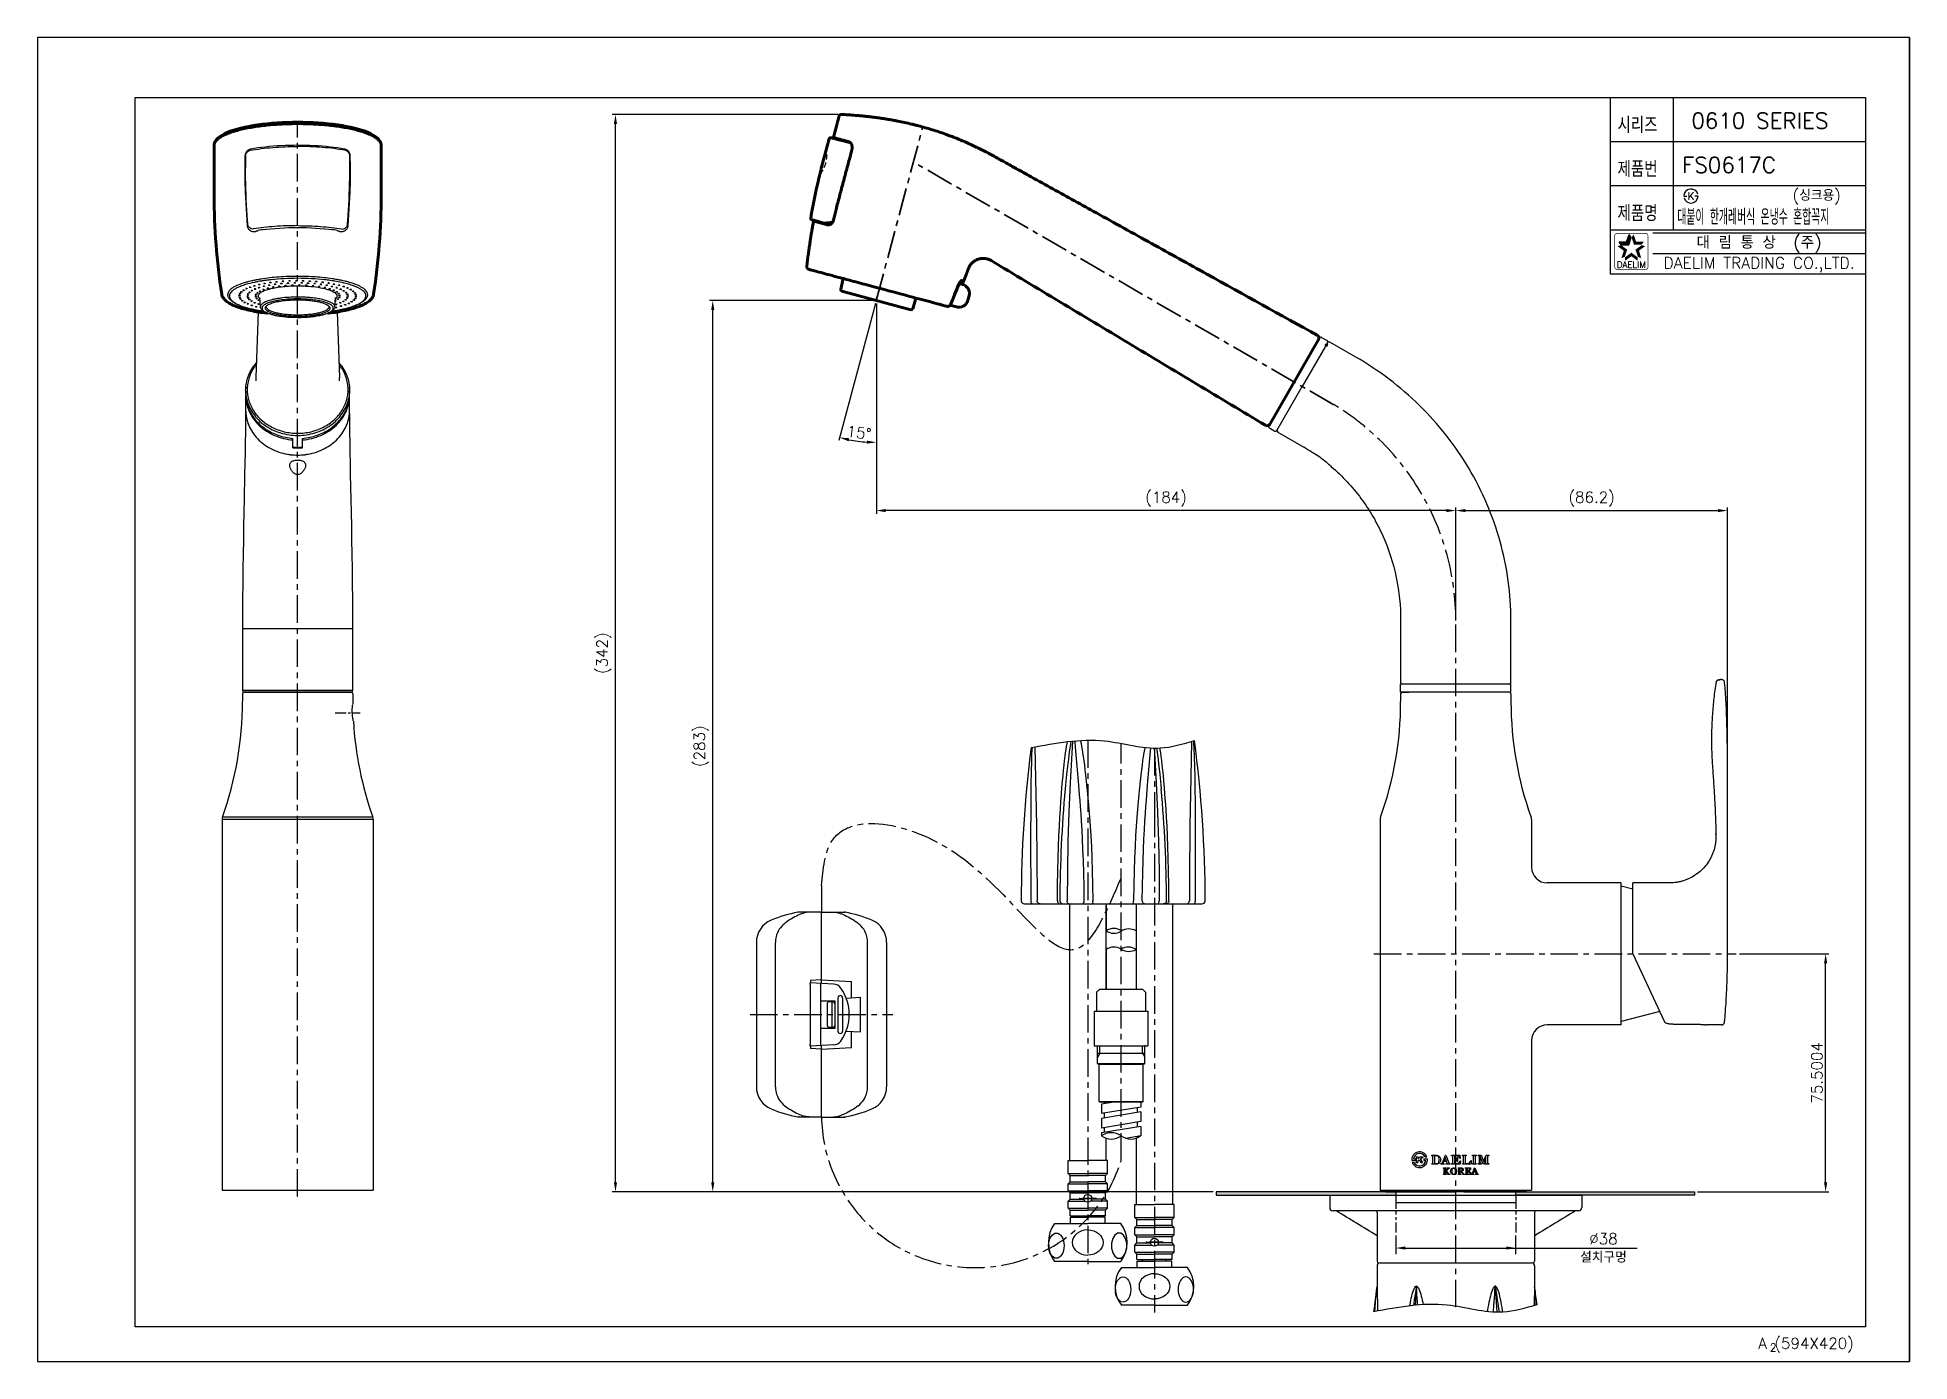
# Model space of a CAD drawing. Extents: x 40119 to 40713, y 15845 to 16265.
import ezdxf
from ezdxf.enums import TextEntityAlignment as Align

# ---------------------------------------------------------------- set-up
doc = ezdxf.new("R2010")
doc.units = 0
doc.header["$LTSCALE"] = 7
doc.header["$MEASUREMENT"] = 0
for name, pattern in [('CENTER', [2, 1.25, -0.25, 0.25, -0.25]), ('HIDDEN', [0.375, 0.25, -0.125]), ('PHANTOM', [2.5, 1.25, -0.25, 0.25, -0.25, 0.25, -0.25])]:
    doc.linetypes.add(name, pattern=pattern)
doc.layers.get('0').update_dxf_attribs({"color": 2, "linetype": 'CONTINUOUS'})
doc.layers.get('Defpoints').update_dxf_attribs({"linetype": 'CONTINUOUS'})
for name, color, linetype in [('02___PRT_ALL_AXES', 7, 'CONTINUOUS'), ('08_ALL_FEATURES', 7, 'CONTINUOUS'), ('1', 1, 'CENTER'), ('CL', 1, 'CENTER'), ('D', 2, 'CONTINUOUS'), ('DIM', 2, 'CONTINUOUS'), ('DWG', 7, 'CONTINUOUS'), ('HT', 3, 'CONTINUOUS'), ('PH', 3, 'PHANTOM')]:
    doc.layers.add(name, color=color, linetype=linetype)
doc.styles.add('GHS', font='romans', dxfattribs={"bigfont": 'ghs'})
doc.styles.add('HAN', font='TXT.shx', dxfattribs={"bigfont": 'GHS.shx'})
doc.styles.add('ROMANS', font='romans')
doc.dimstyles.new('DIM_WS01', dxfattribs={"dimtxt": 3.5, "dimasz": 3, "dimexe": 1, "dimexo": 1, "dimgap": 1, "dimtad": 1, "dimdec": 4, "dimzin": 9, "dimdsep": 46, "dimtxsty": 'GHS', "dimcen": -2, "dimclrd": 256, "dimclre": 256, "dimclrt": 256, "dimadec": 4, "dimazin": 2, "dimtfac": 1, "dimtdec": 4, "dimtix": 1, "dimtmove": 0, "dimatfit": 1, "dimfxl": 1, "dimtolj": 1, "dimtzin": 0, "dimlwd": -1, "dimlwe": -1, "dimarcsym": 0})

msp = doc.modelspace()

# ---------------------------------------------------------------- texts
at = {"color": 7, "style": 'GHS'}
for s, p in [('0610 SERIES', (40665.15621, 16238.59335)), ('FS0617C', (40655.39013, 16224.59335))]:
    msp.add_text(s, height=5, dxfattribs=at).set_placement(p, align=Align.MIDDLE)
at = {"style": 'GHS'}
msp.add_text('(싱크용)', height=3.5, dxfattribs=at).set_placement((40675.53218, 16213.19579))
at = {"style": 'GHS', "width": 0.5}
msp.add_text('대붙이 한개레버식 온냉수 혼합꼭지', height=5, dxfattribs=at).set_placement((40638.94356, 16205.57582))
at = {"color": 7, "linetype": 'Continuous'}
for s, height, style, p in [('대 림 통 상  (주)', 4, 'GHS', (40664.90962, 16199.70971)), ('DAELIM TRADING CO.,LTD.', 3.6, 'ROMANS', (40664.90962, 16192.94236))]:
    msp.add_text(s, height=height, dxfattribs=dict(at, style=style)).set_placement(p, align=Align.MIDDLE)
at = {"color": 2, "linetype": 'Continuous', "style": 'ROMANS'}
msp.add_text('DAELIM', height=2, dxfattribs=at).set_placement((40624.37677, 16191.94914), align=Align.CENTER)
at = {"color": 7, "style": 'GHS'}
for s, height, p in [('A (594X420)', 3.5, (40664.66313, 15849.04152)), ('2', 2.5, (40668.31681, 15848.20954))]:
    msp.add_text(s, height=height, dxfattribs=at).set_placement(p)
at = {"layer": 'DIM', "style": 'GHS', "width": 0.8}
for s, p in [('시리즈', (40619.98964, 16234.744)), ('제품번', (40619.98964, 16220.744)), ('제품명', (40619.98964, 16206.744))]:
    msp.add_text(s, height=5, dxfattribs=at).set_placement(p)
at = {"layer": 'DIM', "insert": (40615.52546, 15881.04814), "char_height": 3.5, "attachment_point": 5, "style": 'GHS'}
msp.add_mtext('%%c38\\P설치구멍', dxfattribs=at)

# ---------------------------------------------------------------- blocks, each defined once
blk = doc.blocks.new('BORDER')
for p, q in [((1, 1), (0, 1)), ((0, 1), (0, 0)), ((1, 0), (1, 1)), ((0, 0), (1, 0))]:
    blk.add_line(p, q)
blk = doc.blocks.new('KS')
at = {"layer": 'D'}
for p, q in [((-2.25, 0), (-1.75, 0)), ((-1.75, 0), (-1.25, 0)), ((1.75, 0), (1.25, 0)), ((2.25, 0), (1.75, 0))]:
    blk.add_line(p, q, dxfattribs=at)
for start, end in [(15, 180), (195, 0)]:
    blk.add_arc((0, 0), 2.25, start, end, dxfattribs=at)
at = {"layer": 'D', "style": 'HAN'}
blk.add_text('K', height=2.39, dxfattribs=at).set_placement((0, 0), align=Align.MIDDLE)
blk = doc.blocks.new('*D2')
at = {"layer": 'Defpoints', "color": 0, "transparency": 16777216}
for p in [(40657.68, 15974.33), (40686.02, 15974.33), (40644.39, 15898.83)]:
    blk.add_point(p, dxfattribs=at)
at = {"layer": 'DIM', "transparency": 16777216}
for p, q in [((40658.68, 15974.33), (40687.02, 15974.33)), ((40686.02, 15901.83), (40686.02, 15971.33)), ((40645.39, 15898.83), (40687.02, 15898.83))]:
    blk.add_line(p, q, dxfattribs=at)
for points in [[(40685.52, 15971.33), (40686.52, 15971.33), (40686.02, 15974.33)], [(40685.52, 15901.83), (40686.52, 15901.83), (40686.02, 15898.83)]]:
    blk.add_solid(points, dxfattribs=at)
at = {"layer": 'DIM', "transparency": 16777216, "insert": (40683.27, 15936.58), "char_height": 3.5, "attachment_point": 5, "rotation": 90, "style": 'GHS'}
blk.add_mtext('\\A1;75.5004', dxfattribs=at)
blk = doc.blocks.new('*D3')
at = {"layer": 'Defpoints', "color": 0, "transparency": 16777216}
for p in [(40332.92, 16181.58), (40384.82, 16181.58), (40492.7, 15898.83)]:
    blk.add_point(p, dxfattribs=at)
at = {"layer": 'DIM', "transparency": 16777216}
for p, q in [((40383.82, 16181.58), (40331.92, 16181.58)), ((40332.92, 15901.83), (40332.92, 16178.58)), ((40491.7, 15898.83), (40331.92, 15898.83))]:
    blk.add_line(p, q, dxfattribs=at)
for points in [[(40332.42, 16178.58), (40333.42, 16178.58), (40332.92, 16181.58)], [(40332.42, 15901.83), (40333.42, 15901.83), (40332.92, 15898.83)]]:
    blk.add_solid(points, dxfattribs=at)
at = {"layer": 'DIM', "transparency": 16777216, "insert": (40329.26, 16040.2), "char_height": 3.5, "attachment_point": 5, "rotation": 90, "style": 'GHS'}
blk.add_mtext('\\A1;(283)', dxfattribs=at)
blk = doc.blocks.new('*D4')
at = {"layer": 'Defpoints', "color": 0, "transparency": 16777216}
for p in [(40302.05, 16240.57), (40373.68, 16240.57), (40411.81, 15898.83)]:
    blk.add_point(p, dxfattribs=at)
at = {"layer": 'DIM', "transparency": 16777216}
for p, q in [((40372.68, 16240.57), (40301.05, 16240.57)), ((40302.05, 15901.83), (40302.05, 16237.57)), ((40410.81, 15898.83), (40301.05, 15898.83))]:
    blk.add_line(p, q, dxfattribs=at)
for points in [[(40301.55, 16237.57), (40302.55, 16237.57), (40302.05, 16240.57)], [(40301.55, 15901.83), (40302.55, 15901.83), (40302.05, 15898.83)]]:
    blk.add_solid(points, dxfattribs=at)
at = {"layer": 'DIM', "transparency": 16777216, "insert": (40298.38, 16069.7), "char_height": 3.5, "attachment_point": 5, "rotation": 90, "style": 'GHS'}
blk.add_mtext('\\A1;(342)', dxfattribs=at)
blk = doc.blocks.new('*D5')
at = {"layer": 'Defpoints', "color": 0, "transparency": 16777216}
for p in [(40384.82, 16181.58), (40384.82, 16114.94), (40568.68, 16080.03)]:
    blk.add_point(p, dxfattribs=at)
at = {"layer": 'DIM', "transparency": 16777216}
for p, q in [((40384.82, 16180.58), (40384.82, 16113.94)), ((40568.68, 16081.03), (40568.68, 16115.94)), ((40565.68, 16114.94), (40387.82, 16114.94))]:
    blk.add_line(p, q, dxfattribs=at)
for points in [[(40387.82, 16115.44), (40387.82, 16114.44), (40384.82, 16114.94)], [(40565.68, 16115.44), (40565.68, 16114.44), (40568.68, 16114.94)]]:
    blk.add_solid(points, dxfattribs=at)
at = {"layer": 'DIM', "transparency": 16777216, "insert": (40476.75, 16118.6), "char_height": 3.5, "attachment_point": 5, "style": 'GHS'}
blk.add_mtext('\\A1;(184)', dxfattribs=at)
blk = doc.blocks.new('*D6')
at = {"layer": 'Defpoints', "color": 0, "transparency": 16777216}
for p in [(40654.88, 16114.94), (40568.68, 16105.44), (40654.88, 15974.33)]:
    blk.add_point(p, dxfattribs=at)
at = {"layer": 'DIM', "transparency": 16777216}
for p, q in [((40568.68, 16106.44), (40568.68, 16115.94)), ((40654.88, 15975.33), (40654.88, 16115.94)), ((40571.68, 16114.94), (40651.88, 16114.94))]:
    blk.add_line(p, q, dxfattribs=at)
for points in [[(40571.68, 16115.44), (40571.68, 16114.44), (40568.68, 16114.94)], [(40651.88, 16115.44), (40651.88, 16114.44), (40654.88, 16114.94)]]:
    blk.add_solid(points, dxfattribs=at)
at = {"layer": 'DIM', "transparency": 16777216, "insert": (40611.78, 16118.6), "char_height": 3.5, "attachment_point": 5, "style": 'GHS'}
blk.add_mtext('\\A1;(86.2)', dxfattribs=at)
blk = doc.blocks.new('*D7')
at = {"layer": 'Defpoints', "color": 0, "transparency": 16777216}
for p in [(40399.55, 16236.62), (40384.82, 16181.58), (40384.82, 16177.56), (40384.82, 16166.91), (40377.01, 16137.25)]:
    blk.add_point(p, dxfattribs=at)
at = {"layer": 'DIM', "transparency": 16777216}
for p, q in [((40384.56, 16180.61), (40372.92, 16137.13)), ((40384.82, 16165.91), (40384.82, 16135.57))]:
    blk.add_line(p, q, dxfattribs=at)
blk.add_arc((40384.82, 16181.58), 45.01, 258.83791, 266.18069, dxfattribs=at)
for points in [[(40375.99, 16136.93), (40376.22, 16137.9), (40373.18, 16138.1)], [(40381.84, 16137.16), (40381.8, 16136.17), (40384.82, 16136.57)]]:
    blk.add_solid(points, dxfattribs=at)
at = {"layer": 'DIM', "transparency": 16777216, "insert": (40379.31, 16139.68), "char_height": 3.5, "attachment_point": 5, "rotation": 352.5093, "style": 'GHS'}
blk.add_mtext('\\A1;15%%D', dxfattribs=at)

# ---------------------------------------------------------------- dimensions: what is measured, and where the dimension line sits
at = {"layer": 'DIM'}
for base, p1, p2, text, picture, middle in [((40302.04929, 16240.57403), (40411.80951, 15898.82673), (40373.67859, 16240.57403), '(342)', '*D4', (40298.38263, 16069.70038)), ((40332.92389, 16181.57838), (40492.69513, 15898.82673), (40384.81859, 16181.57838), '(283)', '*D3', (40329.25722, 16040.20255))]:
    dim = msp.add_linear_dim(base=base, p1=p1, p2=p2, angle=90, text=text, dimstyle='DIM_WS01', dxfattribs=at)
    dim.commit()
    dim.dimension.update_dxf_attribs({"geometry": picture, "text_midpoint": middle})
dim = msp.add_angular_dim_2l(base=(40377.01173, 16137.24741), line1=((40384.81859, 16181.57838), (40399.54715, 16236.6176)), line2=((40384.81859, 16177.56139), (40384.81859, 16166.91003)), text='15%%D', dimstyle='DIM_WS01', dxfattribs=at)
dim.commit()
dim.dimension.update_dxf_attribs({"geometry": '*D7', "text_midpoint": (40379.30894, 16139.67592)})
for base, p1, p2, text, picture, middle in [((40384.81859, 16114.93828), (40568.68026, 16080.0276), (40384.81859, 16181.57838), '(184)', '*D5', (40476.74942, 16118.60495)), ((40654.87993, 16114.93828), (40568.68026, 16105.43884), (40654.87993, 15974.32716), '(86.2)', '*D6', (40611.78009, 16118.60495))]:
    dim = msp.add_linear_dim(base=base, p1=p1, p2=p2, text=text, dimstyle='DIM_WS01', dxfattribs=at)
    dim.commit()
    dim.dimension.update_dxf_attribs({"geometry": picture, "text_midpoint": middle})
dim = msp.add_linear_dim(base=(40686.02233, 15974.32716), p1=(40644.39089, 15898.82673), p2=(40657.68034, 15974.32716), angle=90, dimstyle='DIM_WS01', dxfattribs=at)
dim.commit()
dim.dimension.update_dxf_attribs({"geometry": '*D2', "text_midpoint": (40683.27233, 15936.57695)})

# ---------------------------------------------------------------- hatches: boundary and pattern name
at = {"layer": 'HT'}
h = msp.add_hatch(dxfattribs=at)
h.set_pattern_fill('DOTS', color=256, scale=7, angle=-90)
h.set_pattern_definition([(270, (47465.3464, 51679.5893), (0.4375, -0.21875), [0, -0.4375])])
h.paths.add_polyline_path([(40549.68034, 15898.82673), (40549.68034, 15897.82673), (40492.69513, 15897.82673), (40492.69513, 15898.82673)])
h.paths.add_polyline_path([(40587.68034, 15898.82673), (40587.68034, 15897.82673), (40644.39089, 15897.82673), (40644.39089, 15898.82673)])

# ---------------------------------------------------------------- linework, layer by layer
msp.add_line((40712.64928, 16265.01461), (40712.64928, 15845.01461))
at = {"color": 4}
for p, q in [((40149.64928, 16246.01461), (40698.64928, 16246.01461)), ((40149.64928, 15856.01461), (40149.64928, 16246.01461)), ((40698.64928, 16246.01461), (40698.64928, 15856.01461)), ((40698.64928, 15856.01461), (40149.64928, 15856.01461))]:
    msp.add_line(p, q, dxfattribs=at)
at = {"color": 7}
for p, q in [((40617.64928, 16246.01461), (40617.64928, 16190.01461)), ((40637.64928, 16246.01461), (40637.64928, 16204.01461)), ((40617.64928, 16232.01461), (40698.64928, 16232.01461)), ((40617.64928, 16218.01461), (40698.64928, 16218.01461)), ((40617.64928, 16204.01461), (40698.64928, 16204.01461)), ((40617.64928, 16190.01461), (40698.64928, 16190.01461))]:
    msp.add_line(p, q, dxfattribs=at)
at = {"color": 7, "linetype": 'Continuous'}
for p, q in [((40186.34758, 16229.60937), (40186.34693, 16229.60926)), ((40216.07992, 16229.60934), (40216.08057, 16229.60922)), ((40184.50414, 16227.44684), (40184.50415, 16227.44716)), ((40184.50415, 16226.27353), (40184.50415, 16226.27402)), ((40217.9233, 16227.44685), (40217.92329, 16227.44716)), ((40217.95538, 16223.98309), (40217.9233, 16227.44685)), ((40184.94538, 16208.87975), (40185.22146, 16205.29611)), ((40185.22146, 16205.29611), (40185.22145, 16205.2963)), ((40217.20601, 16205.29611), (40217.20603, 16205.2963)), ((40185.64902, 16204.22454), (40185.79284, 16204.0676)), ((40185.79284, 16204.0676), (40185.9545, 16203.92581)), ((40185.86649, 16203.99661), (40185.91585, 16203.94951)), ((40188.0707, 16203.56124), (40188.16108, 16203.62925)), ((40214.26639, 16203.62925), (40214.35677, 16203.56124)), ((40216.44608, 16203.90503), (40216.61349, 16204.04723)), ((40185.73072, 16187.59138), (40185.68381, 16187.57949)), ((40185.76881, 16187.60036), (40185.7307, 16187.59139)), ((40185.76761, 16187.60068), (40185.73072, 16187.59138)), ((40188.10543, 16188.11237), (40188.07303, 16188.10621)), ((40188.10542, 16188.11238), (40188.07383, 16188.10593)), ((40188.56558, 16187.55395), (40188.50362, 16187.54237)), ((40190.03572, 16187.80473), (40189.96808, 16187.79415)), ((40190.03703, 16187.80417), (40189.96808, 16187.79415)), ((40197.88473, 16187.04245), (40197.88922, 16187.03231)), ((40197.88922, 16187.03231), (40197.88705, 16187.04311)), ((40198.39147, 16187.73922), (40198.38919, 16187.75087)), ((40198.38932, 16187.74549), (40198.39147, 16187.73922)), ((40198.8866, 16187.75721), (40198.88849, 16187.74517)), ((40200.53364, 16187.79041), (40200.53333, 16187.79195)), ((40200.53881, 16187.11944), (40200.53867, 16187.11264)), ((40201.03319, 16187.79496), (40201.03275, 16187.79041)), ((40202.21181, 16187.10692), (40202.21201, 16187.11504)), ((40202.68388, 16187.771), (40202.68439, 16187.78006)), ((40202.71046, 16187.1049), (40202.71104, 16187.10709)), ((40203.18223, 16187.76804), (40203.18313, 16187.77116)), ((40204.76648, 16187.03129), (40204.76407, 16187.01938)), ((40204.76407, 16187.01938), (40204.76952, 16187.03048)), ((40205.30702, 16187.68851), (40205.30464, 16187.67681)), ((40205.30464, 16187.67681), (40205.31007, 16187.6877)), ((40209.86036, 16188.1427), (40209.83088, 16188.14571)), ((40209.86036, 16188.1427), (40209.83131, 16188.14597)), ((40212.55653, 16187.77879), (40212.47874, 16187.7911)), ((40212.59899, 16187.77066), (40212.555, 16187.77814)), ((40212.60133, 16187.77164), (40212.55653, 16187.77879)), ((40214.07137, 16187.51446), (40214.00731, 16187.52664)), ((40182.71628, 16183.11471), (40182.71542, 16183.24376)), ((40182.97485, 16183.17704), (40182.97466, 16183.17625)), ((40183.02423, 16182.62857), (40183.02449, 16182.62026)), ((40183.17441, 16183.72998), (40183.17212, 16183.72329)), ((40183.30616, 16184.21469), (40183.29988, 16184.33874)), ((40183.62176, 16184.27397), (40183.61337, 16184.25992)), ((40183.96718, 16184.74398), (40183.95869, 16184.86276)), ((40185.56433, 16183.0477), (40185.56387, 16183.04522)), ((40185.69175, 16182.49601), (40185.69323, 16182.48471)), ((40185.73106, 16183.60505), (40185.72897, 16183.59873)), ((40185.87288, 16184.09475), (40185.8663, 16184.21824)), ((40186.58668, 16184.62514), (40186.57761, 16184.74204)), ((40188.17518, 16182.87113), (40188.17478, 16182.86538)), ((40188.26424, 16183.43232), (40188.26287, 16183.42742)), ((40188.39249, 16183.92884), (40188.38578, 16184.05209)), ((40189.15018, 16184.46149), (40189.14059, 16184.57626)), ((40189.39969, 16179.56325), (40189.23974, 16182.51125)), ((40199.29704, 16186.42099), (40199.29877, 16186.41531)), ((40199.79483, 16186.43151), (40199.79624, 16186.42037)), ((40201.4903, 16186.44479), (40201.48995, 16186.45039)), ((40204.22595, 16186.37414), (40204.2235, 16186.36195)), ((40204.2235, 16186.36195), (40204.22899, 16186.37332)), ((40213.02777, 16179.56325), (40213.18772, 16182.51125)), ((40213.87654, 16182.08755), (40213.88329, 16181.96442)), ((40213.99105, 16183.69842), (40213.98639, 16183.70852)), ((40214.15939, 16182.57844), (40214.16083, 16182.58958)), ((40214.25363, 16183.14532), (40214.25352, 16183.14582)), ((40214.37449, 16182.64402), (40214.37753, 16182.51737)), ((40214.51419, 16183.21263), (40214.51322, 16183.0838)), ((40215.64783, 16181.40922), (40215.65684, 16181.29242)), ((40216.30665, 16184.08219), (40216.29826, 16184.09624)), ((40216.42396, 16181.94111), (40216.42889, 16181.81733)), ((40216.70301, 16182.42547), (40216.70503, 16182.4377)), ((40216.72985, 16183.54045), (40216.72824, 16183.54584)), ((40216.8639, 16182.98543), (40216.86347, 16182.98886)), ((40216.91188, 16182.48945), (40216.91698, 16182.36455)), ((40217.11187, 16183.05303), (40217.11201, 16182.92386)), ((40218.26449, 16181.27975), (40218.27298, 16181.16097)), ((40218.98419, 16181.80953), (40218.98909, 16181.68545)), ((40219.10787, 16183.93951), (40219.10356, 16183.94916)), ((40219.25301, 16182.28871), (40219.25535, 16182.3015)), ((40219.40323, 16183.39622), (40219.40282, 16183.39843)), ((40219.45295, 16182.84244), (40219.45262, 16182.84775)), ((40219.45974, 16182.35242), (40219.46482, 16182.22787)), ((40219.69288, 16182.90974), (40219.69374, 16182.7809)), ((40223.36153, 16183.50419), (40223.36153, 16183.50451)), ((40188.66736, 16177.94388), (40187.94025, 16157.1253)), ((40198.83456, 16176.28852), (40198.86103, 16176.28706)), ((40198.83479, 16176.2888), (40198.86103, 16176.28706)), ((40213.76009, 16177.94388), (40214.4872, 16157.12529)), ((40526.10599, 16169.86886), (40527.83804, 16168.86886)), ((40528.02105, 16168.18585), (40519.97962, 16154.25768)), ((40184.71373, 16151.58902), (40184.71372, 16146.8276)), ((40184.72067, 16151.88175), (40184.71381, 16151.58912)), ((40184.75219, 16152.10246), (40184.75376, 16152.08275)), ((40184.75219, 16152.10246), (40184.75452, 16152.08279)), ((40217.67293, 16152.08285), (40217.67526, 16152.10246)), ((40217.67369, 16152.0828), (40217.67526, 16152.10246)), ((40217.71364, 16151.5703), (40217.70678, 16151.87778)), ((40217.71372, 16146.8276), (40217.71372, 16151.57765)), ((40511.9382, 16140.3295), (40519.97962, 16154.25768)), ((40509.52313, 16141.14648), (40511.25518, 16140.14649)), ((40199.20106, 16138.89489), (40199.2184, 16138.89306)), ((40199.20184, 16138.90036), (40199.21921, 16138.89882)), ((40199.68443, 16137.34985), (40199.71372, 16137.34751)), ((40199.68455, 16137.35085), (40199.71372, 16137.34739)), ((40199.70641, 16137.78119), (40199.68616, 16137.78281)), ((40199.70644, 16137.78141), (40199.68625, 16137.78364)), ((40199.69642, 16137.84873), (40199.71372, 16137.84735)), ((40199.69645, 16137.84898), (40199.71372, 16137.84735)), ((40199.71372, 16134.84761), (40199.71372, 16137.84735)), ((40202.71372, 16137.84735), (40202.73128, 16137.84903)), ((40202.71372, 16137.84735), (40202.73131, 16137.84875)), ((40202.71372, 16134.84761), (40202.71372, 16137.84735)), ((40202.7412, 16137.78364), (40202.72101, 16137.78141)), ((40202.74129, 16137.78281), (40202.72103, 16137.78119)), ((40203.20824, 16138.89882), (40203.2256, 16138.90036)), ((40203.20905, 16138.89306), (40203.22637, 16138.89489)), ((40183.71372, 16077.5276), (40218.71372, 16077.5276)), ((40183.71372, 16077.5276), (40183.71372, 16057.8276)), ((40218.71372, 16057.8276), (40218.71372, 16077.5276)), ((40218.71372, 16057.8276), (40183.71372, 16057.8276)), ((40218.21372, 16057.3276), (40184.21372, 16057.3276)), ((40551.18034, 16056.8276), (40551.18034, 16054.32759)), ((40551.68034, 16057.3276), (40553.73076, 16057.3276)), ((40586.18029, 16056.8276), (40586.18029, 16054.3276)), ((40653.02401, 16061.31096), (40652.87995, 16061.31096)), ((40653.04518, 16061.31179), (40653.01816, 16061.31096)), ((40218.71, 16053.50162), (40218.71631, 16053.58101)), ((40218.89214, 16048.10629), (40218.88126, 16048.18293)), ((40544.68031, 16016.97746), (40544.68031, 15899.32716)), ((40592.68031, 16016.97746), (40592.68031, 16001.82729)), ((40650.98107, 16019.44245), (40650.98125, 16019.43851)), ((40651.21446, 16012.15146), (40651.20604, 16012.53286)), ((40651.22413, 16012.36002), (40651.22391, 16012.33458)), ((40651.22489, 16012.36003), (40651.22517, 16012.33459)), ((40621.18031, 15996.82716), (40597.68053, 15996.82716)), ((40621.18031, 15974.32716), (40621.18031, 15996.82716)), ((40624.87996, 15974.32716), (40624.87996, 15996.81096)), ((40457.72849, 15990.19562), (40457.72849, 15981.62832)), ((40467.22849, 15990.19562), (40467.22849, 15981.62832)), ((40457.72849, 15975.72715), (40457.72849, 15963.13119)), ((40467.22849, 15975.72715), (40467.22849, 15963.13119)), ((40621.18031, 15951.82716), (40621.18031, 15974.32716)), ((40621.18031, 15951.82716), (40597.68031, 15951.82716)), ((40652.96723, 15951.81096), (40648.18011, 15951.81096)), ((40653.96327, 15952.72214), (40653.96326, 15952.72187)), ((40592.68031, 15946.82716), (40592.68031, 15899.32716)), ((40544.68031, 15899.32716), (40568.68031, 15899.32716)), ((40546.43031, 15899.32716), (40546.43031, 15898.82718)), ((40546.43031, 15898.82718), (40568.68031, 15898.82718)), ((40568.68031, 15899.32716), (40592.68031, 15899.32716)), ((40590.93031, 15898.82717), (40568.68031, 15898.82717)), ((40590.93031, 15899.32716), (40590.93031, 15898.82717))]:
    msp.add_line(p, q, dxfattribs=at)
at = {"color": 2}
for p, q in [((40620.46341, 16200.19768), (40622.88842, 16200.19768)), ((40621.12851, 16199.28225), (40620.46341, 16200.19768)), ((40621.12851, 16199.28225), (40623.55352, 16199.28225)), ((40622.88842, 16200.19768), (40623.63779, 16202.504)), ((40623.55352, 16199.28225), (40624.30289, 16201.58857)), ((40624.30289, 16201.58857), (40623.63779, 16202.504))]:
    msp.add_line(p, q, dxfattribs=at)
at = {"color": 2, "linetype": 'Continuous'}
for p, q in [((40631.14928, 16203.01461), (40698.64928, 16203.01461)), ((40631.14928, 16196.51461), (40698.64928, 16196.51461))]:
    msp.add_line(p, q, dxfattribs=at)
at = {"color": 6, "linetype": 'Continuous'}
for p, q in [((40184.75627, 16154.24528), (40184.74882, 16153.81991)), ((40217.67862, 16153.81991), (40217.67117, 16154.24525))]:
    msp.add_line(p, q, dxfattribs=at)
at = {"color": 7, "linetype": 'Continuous'}
for points in [[(40186.34691, 16229.60922), (40186.18189, 16229.57255), (40185.95425, 16229.49767), (40185.73601, 16229.39758), (40185.5301, 16229.27465), (40185.3385, 16229.13103), (40185.16282, 16228.96908), (40185.00488, 16228.79063), (40184.86709, 16228.59799), (40184.751, 16228.39604), (40184.65703, 16228.18852), (40184.58545, 16227.9785), (40184.53652, 16227.7698), (40184.50991, 16227.56641), (40184.50415, 16227.44716)], [(40201.21374, 16230.79904), (40199.95631, 16230.7908), (40198.63463, 16230.7654), (40197.31875, 16230.72287), (40196.01235, 16230.66332), (40194.71873, 16230.58689), (40193.44111, 16230.49375), (40192.18266, 16230.38412), (40190.94656, 16230.25824), (40189.73585, 16230.1164), (40188.55361, 16229.95892), (40187.40314, 16229.78622), (40186.34758, 16229.60937)], [(40216.07989, 16229.60937), (40215.02434, 16229.78622), (40213.87387, 16229.95892), (40212.69163, 16230.1164), (40211.48092, 16230.25824), (40210.24481, 16230.38412), (40208.98637, 16230.49375), (40207.70874, 16230.58689), (40206.41512, 16230.66332), (40205.10873, 16230.72287), (40203.79284, 16230.7654), (40202.47116, 16230.7908), (40201.21374, 16230.79904)], [(40217.92332, 16227.44716), (40217.91756, 16227.56641), (40217.89095, 16227.7698), (40217.84203, 16227.9785), (40217.77044, 16228.18851), (40217.67647, 16228.39604), (40217.56038, 16228.59799), (40217.42259, 16228.79063), (40217.26465, 16228.96908), (40217.08897, 16229.13102), (40216.89737, 16229.27465), (40216.69146, 16229.39758), (40216.47322, 16229.49767), (40216.24558, 16229.57254), (40216.08057, 16229.60922)], [(40184.50417, 16227.44685), (40184.47209, 16223.98309), (40184.47629, 16223.38026)], [(40184.50418, 16226.27354), (40184.47209, 16222.94451), (40184.497, 16219.51028), (40184.58257, 16216.02399), (40184.73124, 16212.47965), (40184.94538, 16208.87975)], [(40217.20601, 16205.29611), (40217.48209, 16208.87975), (40217.69623, 16212.47965), (40217.8449, 16216.02399), (40217.93047, 16219.51028), (40217.95538, 16222.94451), (40217.95118, 16223.38024)], [(40217.95118, 16223.38024), (40217.95538, 16223.98309)], [(40185.22144, 16205.2963), (40185.23621, 16205.1689), (40185.2761, 16204.96747), (40185.33725, 16204.76936), (40185.42003, 16204.5778), (40185.52419, 16204.39545), (40185.64902, 16204.22454)], [(40190.60744, 16204.12427), (40191.35148, 16204.21101), (40192.71221, 16204.34631), (40194.10398, 16204.46191), (40195.52003, 16204.55718)], [(40195.52003, 16204.55718), (40196.95313, 16204.63161), (40198.39598, 16204.68481), (40199.83981, 16204.71656), (40201.21374, 16204.72685)], [(40201.21374, 16204.72685), (40202.58766, 16204.71656), (40204.03149, 16204.68481), (40205.47434, 16204.63161)], [(40205.47434, 16204.63161), (40206.90744, 16204.55718), (40208.32349, 16204.46191), (40209.71526, 16204.34631), (40211.07599, 16204.21101), (40211.81978, 16204.1243)], [(40216.61349, 16204.04723), (40216.76255, 16204.20539), (40216.89199, 16204.37822), (40217.00004, 16204.56313), (40217.08596, 16204.7579), (40217.14938, 16204.95963), (40217.19068, 16205.16489), (40217.20603, 16205.2963)], [(40185.80622, 16204.05587), (40185.8329, 16204.02937), (40185.86649, 16203.99661)], [(40216.51161, 16203.94951), (40216.52674, 16203.96381), (40216.56098, 16203.9966), (40216.59457, 16204.02937), (40216.60707, 16204.04178)], [(40184.71372, 16146.82721), (40184.70693, 16144.74748), (40184.68537, 16142.29291), (40184.64988, 16139.57631), (40184.60174, 16136.61071), (40184.54252, 16133.40812), (40184.474, 16129.98079), (40184.39814, 16126.3437), (40184.23292, 16118.50735)], [(40218.02931, 16126.3437), (40217.95345, 16129.98079), (40217.88492, 16133.40812), (40217.8257, 16136.61071), (40217.77756, 16139.57631), (40217.74207, 16142.29291), (40217.72052, 16144.74748), (40217.71372, 16146.82721)], [(40218.71372, 16077.5276), (40218.70504, 16082.11744), (40218.67855, 16086.94078), (40218.63666, 16091.71817), (40218.58179, 16096.43291), (40218.51632, 16101.06844), (40218.44258, 16105.60897), (40218.36286, 16110.03897), (40218.27944, 16114.34288), (40218.19453, 16118.50735), (40218.02931, 16126.3437)], [(40184.23292, 16118.50735), (40184.148, 16114.34288), (40184.06458, 16110.03897), (40183.98487, 16105.60897), (40183.91112, 16101.06844), (40183.84565, 16096.43291), (40183.79078, 16091.71817), (40183.7489, 16086.94078), (40183.7224, 16082.11744), (40183.71372, 16077.5276)], [(40651.30134, 16060.53308), (40651.34297, 16060.63534), (40651.34695, 16060.64429), (40651.36511, 16060.68381), (40651.39025, 16060.73518), (40651.42232, 16060.79522), (40651.46432, 16060.86492), (40651.52374, 16060.94789), (40651.62007, 16061.05056), (40651.81886, 16061.1814), (40652.20882, 16061.28772), (40652.53463, 16061.30361)], [(40218.54653, 16050.84386), (40218.53916, 16051.25859), (40218.55427, 16051.95365), (40218.59678, 16052.57484), (40218.64989, 16053.06816), (40218.70438, 16053.46892)], [(40218.87396, 16048.21421), (40218.79537, 16048.60809), (40218.70952, 16049.10789), (40218.62528, 16049.74347), (40218.56474, 16050.45198), (40218.54653, 16050.84386)]]:
    msp.add_lwpolyline(points, dxfattribs=at)
at = {"color": 2, "linetype": 'Continuous', "const_width": 0.2}
for points in [[(40619.12677, 16202.14914, -0.414213562), (40619.87677, 16202.89914)], [(40619.12677, 16192.14914), (40619.12677, 16202.14914, -1)], [(40619.87677, 16202.89914), (40628.87677, 16202.89914, -0.414213562), (40629.62677, 16202.14914, 0.043396381)], [(40629.62677, 16202.14914), (40629.62677, 16192.14914, -0.414213562), (40628.87677, 16191.39914)], [(40628.87677, 16191.39914), (40620.12677, 16191.39914, -0.414213562), (40619.12677, 16192.14914, 0.672398499)]]:
    msp.add_lwpolyline(points, format="xyb", dxfattribs=at)
at = {"color": 7, "linetype": 'Continuous'}
for centre, radius, start, end in [((40398.25939, 16223.79589), 213.59743, 178.99559764, 179.99682158), ((40004.16806, 16223.7959), 213.59744, 0.00317552, 1.00439963), ((40187.26239, 16205.37906), 1.96387, 226.71292073, 228.92011488), ((40187.27315, 16205.39219), 1.98084, 228.93478793, 239.65224796), ((40187.26349, 16205.37394), 1.96021, 239.62651149, 276.10512176), ((40187.27608, 16205.24534), 1.831, 276.14138837, 283.05465115), ((40199.10087, 16154.45454), 50.39068, 99.68784432, 101.98995449), ((40203.32259, 16154.44295), 50.40276, 78.00871872, 80.31263065), ((40215.15012, 16205.23781), 1.82338, 256.93086538, 263.87308376), ((40215.16447, 16205.37165), 1.95799, 263.87343856, 300.39491952), ((40215.15375, 16205.39286), 1.98171, 300.35192266, 310.96423137), ((40215.16282, 16205.38193), 1.96751, 310.97367028, 313.27770798), ((40191.67953, 16163.72165), 23.94872, 106.97965533, 108.94010603), ((40192.44509, 16160.53045), 27.8797, 106.27531424, 106.50470692), ((40193.46089, 16156.95523), 31.59633, 104.24913948, 106.22658685), ((40194.90789, 16151.19834), 37.53233, 102.64580899, 104.0950308), ((40195.60686, 16148.10091), 40.70764, 102.08708084, 102.65132685), ((40196.47853, 16143.96495), 44.93443, 100.78134123, 102.06958307), ((40197.72974, 16137.25204), 51.76293, 99.01737147, 100.71539382), ((40197.27026, 16140.77945), 47.57757, 100.33817259, 100.54208719), ((40197.76787, 16138.00564), 50.39565, 99.39341822, 100.32879421), ((40192.1048, 16187.33836), 3.38739, 191.84239891, 192.42250562), ((40191.96717, 16187.30794), 3.24644, 192.42076881, 193.30743096), ((40198.10676, 16135.97338), 52.45597, 99.22625313, 99.39631195), ((40198.26884, 16134.97328), 53.46912, 98.93094572, 99.22586235), ((40198.86069, 16131.1105), 57.37696, 97.80103649, 98.8476075), ((40194.39625, 16187.82351), 4.01646, 192.1411646, 192.56295954), ((40194.26074, 16187.79325), 3.87761, 192.56200737, 193.18158073), ((40199.35667, 16127.49291), 61.02839, 97.21314248, 97.80138043), ((40199.81141, 16123.83473), 64.71472, 96.23333812, 97.20589202), ((40197.17353, 16188.31692), 4.99127, 192.22025584, 192.49546022), ((40197.04003, 16188.2873), 4.85453, 192.49500144, 192.8866165), ((40199.15975, 16187.85007), 5.47915, 192.0718214, 192.3115949), ((40199.01749, 16187.81898), 5.33353, 192.31120949, 192.65085548), ((40200.7763, 16188.88124), 6.6821, 192.06265147, 192.21613057), ((40200.64416, 16188.85262), 6.5469, 192.21595125, 192.42876759), ((40203.61182, 16188.55431), 7.98892, 191.84516564, 191.96220156), ((40203.46857, 16188.52395), 7.84249, 191.96209634, 192.11757148), ((40199.54632, 16188.43255), 7.46539, 347.81552206, 347.98746472), ((40199.40442, 16188.46276), 7.61047, 347.98733292, 348.1132535), ((40199.91923, 16189.13402), 7.62474, 347.79832163, 347.95441617), ((40199.78714, 16189.16222), 7.75981, 347.95430588, 348.06854956), ((40203.78379, 16187.75669), 5.1603, 347.30524123, 347.66841399), ((40203.64146, 16187.78785), 5.306, 347.66798415, 347.92299371), ((40204.07815, 16188.4987), 5.41023, 347.27736822, 347.59111104), ((40203.94339, 16188.52838), 5.54822, 347.59081331, 347.82104214), ((40202.79721, 16125.35041), 63.18829, 82.61592677, 83.58209912), ((40203.23595, 16128.73179), 59.77856, 82.02643693, 82.61643113), ((40207.12493, 16187.98768), 4.21371, 346.91642829, 347.4392181), ((40206.99045, 16188.0177), 4.35149, 347.43849064, 347.79849797), ((40203.77449, 16132.51502), 55.95721, 81.05119253, 82.03517998), ((40204.40844, 16135.53437), 53.50482, 79.93237333, 81.68426576), ((40204.33012, 16136.03466), 52.39398, 80.43589468, 80.91696301), ((40209.59056, 16187.50295), 3.46971, 346.72228025, 347.49886982), ((40209.45448, 16187.53321), 3.60912, 347.49744404, 348.00723665), ((40204.99547, 16139.91764), 48.45442, 79.28138438, 80.44883526), ((40205.51984, 16141.76679), 47.17408, 78.69527721, 79.93819829), ((40206.18548, 16145.10907), 43.76616, 78.10366485, 78.69206765), ((40207.0842, 16149.30868), 39.47149, 76.70495428, 78.1235539), ((40207.61319, 16151.56904), 37.15005, 76.57648773, 76.69726636), ((40208.55674, 16155.40816), 33.19679, 74.60562511, 76.62227289), ((40209.30953, 16158.17434), 30.33002, 74.40035506, 74.58950692), ((40210.42642, 16162.70883), 25.01137, 71.81491278, 73.87471614), ((40184.61334, 16182.81452), 1.83582, 184.02611762, 188.00416035), ((40184.56573, 16184.00798), 1.7123, 187.18214029, 191.41347701), ((40189.40687, 16170.11213), 17.16525, 111.20508968, 111.80621066), ((40184.9479, 16182.22152), 1.83661, 182.74067015, 186.63784642), ((40190.33801, 16167.66157), 19.7867, 108.96886121, 111.15212513), ((40185.70743, 16181.64706), 2.01867, 181.54047025, 182.42261842), ((40185.50807, 16181.63768), 1.81909, 182.39283576, 185.19081777), ((40186.608, 16181.08189), 2.10565, 180.29265324, 180.8589375), ((40186.40016, 16181.07758), 1.89778, 180.82315155, 183.61871579), ((40187.21237, 16185.77222), 2.40833, 189.80999738, 190.90352215), ((40187.06462, 16185.74355), 2.25783, 190.89848917, 192.63054728), ((40183.4765, 16183.26661), 1.85734, 351.23665371, 355.21712546), ((40187.05983, 16183.87932), 1.64888, 187.32493846, 191.7281349), ((40187.39267, 16182.65957), 1.93143, 183.28921457, 187.0157151), ((40187.68036, 16180.5401), 2.13972, 179.36763152, 180.22684043), ((40187.77466, 16180.53921), 2.23403, 179.06116113, 179.37142548), ((40187.87862, 16182.05689), 1.95418, 181.76222979, 185.35053968), ((40188.54878, 16186.31722), 2.63919, 190.65880017, 191.57551354), ((40188.40542, 16186.28768), 2.49282, 191.57157357, 193.03421017), ((40188.87084, 16181.47557), 2.19937, 180.34807195, 180.95532155), ((40188.65401, 16181.47082), 1.9825, 180.9225761, 183.5835395), ((40190.17258, 16186.83883), 2.9524, 191.34265669, 192.08936886), ((40190.03253, 16186.80869), 2.80914, 192.08661733, 193.25937835), ((40190.14984, 16185.69199), 2.63799, 189.99936641, 190.95934081), ((40189.99365, 16185.66154), 2.47886, 190.95484216, 192.49006522), ((40189.94128, 16180.91286), 2.25307, 179.21138365, 180.02093964), ((40189.75468, 16180.91238), 2.06647, 180.0092606, 181.72338331), ((40190.04001, 16180.91165), 2.3518, 178.90673598, 179.21482379), ((40181.91386, 16183.13935), 6.03135, 356.81125892, 358.03711549), ((40189.14472, 16183.68891), 1.2034, 189.22876868, 195.30660574), ((40190.29144, 16182.44315), 2.05193, 182.13977113, 185.62142243), ((40191.71483, 16186.24665), 2.9743, 190.91118102, 191.67533923), ((40191.56381, 16186.21528), 2.82006, 191.67221276, 192.88765873), ((40191.21558, 16181.83498), 2.30361, 180.40283492, 181.05195726), ((40190.98845, 16181.82974), 2.07641, 181.02231302, 183.54279668), ((40190.24299, 16182.66972), 1.59441, 140.22471302, 144.06845691), ((40190.66276, 16183.73163), 2.15865, 224.62007758, 225.83639396), ((40190.82733, 16183.90312), 2.39633, 225.87048858, 228.95116503), ((40193.09499, 16185.57798), 2.92575, 190.23534074, 191.0539591), ((40192.93054, 16185.54567), 2.75815, 191.05010376, 192.37300446), ((40193.66355, 16186.77898), 3.46493, 191.57957684, 192.1534827), ((40193.51627, 16186.74715), 3.31425, 192.15157883, 193.04405424), ((40194.99135, 16186.15416), 3.45413, 191.19089918, 191.79365089), ((40194.83217, 16186.1208), 3.29149, 191.79141744, 192.73988945), ((40196.07399, 16187.30073), 4.21696, 191.97245864, 192.37351553), ((40195.92909, 16187.26887), 4.0686, 192.37258303, 192.96287599), ((40197.48353, 16186.72354), 4.32174, 191.76846577, 192.17121923), ((40197.32758, 16186.68983), 4.1622, 192.17023861, 192.76303912), ((40200.92034, 16187.34807), 5.92847, 191.93089345, 192.14388685), ((40200.76792, 16187.31523), 5.77254, 192.14351768, 192.45166015), ((40199.29686, 16187.70284), 7.17837, 347.82039099, 348.01988363), ((40199.14675, 16187.73472), 7.33184, 348.01967869, 348.15504615), ((40203.56394, 16186.98343), 4.81793, 347.34949511, 347.7928669), ((40203.40945, 16187.0169), 4.97601, 347.79223718, 348.09719028), ((40206.45153, 16186.40004), 3.66354, 347.20618802, 347.97709941), ((40206.29452, 16186.43359), 3.82409, 347.97548476, 348.47127902), ((40207.41871, 16172.49504), 8.87684, 67.47935731, 69.61578019), ((40206.78154, 16187.21305), 3.97039, 347.0173669, 347.63725518), ((40206.63647, 16187.24492), 4.11892, 347.63624398, 348.05534242), ((40207.75178, 16173.30355), 8.00242, 66.87624769, 67.46499499), ((40208.62407, 16185.83147), 2.99128, 347.40287073, 348.54194974), ((40208.4625, 16185.86439), 3.15617, 348.53891804, 349.24958024), ((40209.1388, 16186.69138), 3.25186, 346.96119934, 347.88707397), ((40208.99109, 16186.72321), 3.40296, 347.88506285, 348.47994186), ((40210.2733, 16185.24598), 2.56448, 347.94529445, 349.45023227), ((40210.10515, 16185.27752), 2.73556, 349.44554187, 350.37823468), ((40211.49024, 16184.0264), 2.56147, 310.8362804, 311.77960474), ((40211.46477, 16184.63759), 2.28251, 348.83071759, 350.62468436), ((40211.28896, 16184.66687), 2.46074, 350.61907498, 351.78514083), ((40211.04808, 16186.1575), 2.77774, 347.14314033, 348.39355375), ((40210.89666, 16186.18877), 2.93235, 348.39027163, 349.1738512), ((40212.14337, 16184.02314), 2.17583, 350.0795225, 353.426862), ((40211.6599, 16187.01077), 2.9665, 346.70029164, 347.7573083), ((40211.52121, 16187.04099), 3.10845, 347.75496414, 348.43104929), ((40212.53176, 16180.85491), 2.08422, 358.47954967, 0.16379138), ((40212.24356, 16180.85329), 2.37243, 0.96367299, 1.24793596), ((40212.3427, 16180.85482), 2.27327, 0.15254628, 0.96730866), ((40212.57986, 16185.60122), 2.44903, 347.56645581, 349.13360535), ((40212.42306, 16185.63154), 2.60874, 349.12897257, 350.11012278), ((40213.76147, 16185.02181), 2.21508, 348.23031796, 350.06053071), ((40213.5991, 16185.05049), 2.37997, 350.05495226, 351.23352879), ((40213.40633, 16186.49888), 2.60786, 346.8543359, 348.20198462), ((40213.26428, 16186.52872), 2.75301, 348.19854369, 349.04861391), ((40214.53229, 16184.43551), 2.11939, 349.16081633, 352.55949556), ((40215.02873, 16183.82386), 2.0104, 350.29098175, 353.91497652), ((40214.86018, 16185.9639), 2.34382, 347.18657731, 348.81545348), ((40214.71375, 16185.99306), 2.49312, 348.81089105, 349.84045407), ((40215.36357, 16180.75218), 1.9647, 357.35551783, 0.0806741), ((40215.15138, 16180.75329), 2.17689, 0.04338577, 0.44657674), ((40216.03352, 16185.40674), 2.14572, 347.69705451, 349.56720076), ((40215.88267, 16185.43473), 2.29915, 349.56179283, 350.76914019), ((40211.73527, 16166.66328), 20.84596, 69.87805753, 71.84056937), ((40216.9298, 16184.8308), 1.99663, 348.38356929, 350.43063387), ((40216.77368, 16184.85733), 2.15499, 350.4252191, 351.82219222), ((40212.31411, 16168.25733), 19.15007, 69.65216283, 69.86349074), ((40212.50954, 16168.78309), 18.58916, 69.18008006, 69.65345933), ((40213.32733, 16170.89307), 16.32631, 66.96728406, 69.23072112), ((40217.47992, 16184.25281), 1.95636, 349.27794955, 353.00937878), ((40217.81489, 16183.65446), 1.88477, 350.30539005, 354.21403293), ((40213.85386, 16172.14373), 14.96934, 66.8119406, 66.94900885), ((40187.50141, 16180.53898), 1.96077, 180.21469955, 182.00751013), ((40188.91269, 16180.02983), 2.12327, 178.82647767, 180.34217952), ((40189.11002, 16180.02613), 2.32064, 177.96237781, 178.83477491), ((40190.59399, 16179.54973), 2.36251, 177.46360509, 178.67092755), ((40190.80858, 16179.54043), 2.5773, 176.64033558, 177.46817878), ((40191.22835, 16180.38617), 2.27305, 178.40028189, 179.80503511), ((40191.43721, 16180.38066), 2.48199, 177.58476875, 178.40769008), ((40191.30909, 16179.49739), 1.50701, 218.74307763, 219.23958307), ((40191.89044, 16179.63103), 0.67669, 171.36820754, 179.97165589), ((40210.53746, 16179.63105), 0.67626, 0.02608308, 8.39235621), ((40203.90723, 16232.65526), 55.09245, 278.51507008, 278.93030288), ((40210.46342, 16179.26208), 2.78318, 3.33893076, 4.11579181), ((40210.68809, 16179.27507), 2.55813, 2.322487, 3.34159642), ((40210.81145, 16180.32583), 2.51225, 1.7615534, 2.58133007), ((40211.02257, 16180.33204), 2.30103, 0.39956909, 1.76850521), ((40212.33137, 16179.73132), 2.46353, 1.98836309, 2.84046974), ((40212.53916, 16179.73829), 2.25562, 0.66174339, 1.99436779), ((40213.92108, 16180.22837), 2.24072, 0.61135331, 1.48574399), ((40214.11122, 16180.23005), 2.05057, 358.98933626, 0.62121465), ((40525.85599, 16169.43585), 0.5, 60, 150), ((40527.58804, 16168.43585), 0.5, 330, 60), ((40197.90399, 16156.7777), 9.9698, 178.00199457, 183.73596869), ((40204.52346, 16156.7777), 9.9698, 356.26403128, 1.99798596), ((40197.09696, 16152.07776), 12.38324, 180.00072071, 183.62377688), ((40197.10315, 16153.07779), 12.38941, 180.00087096, 184.51517378), ((40197.11343, 16152.07883), 12.39974, 183.62392218, 184.32791103), ((40197.14946, 16152.08203), 12.43591, 184.33006109, 188.25414344), ((40205.27804, 16152.08205), 12.43586, 351.77902334, 355.67367857), ((40205.3243, 16153.07779), 12.38941, 355.48482448, 359.99912903), ((40205.31736, 16152.07851), 12.39639, 355.67628159, 356.50076045), ((40205.32884, 16152.07783), 12.38489, 356.50066036, 359.99893812), ((40197.19797, 16152.08887), 12.4849, 188.25329292, 189.24168755), ((40197.26282, 16152.10001), 12.5507, 189.24430736, 192.79359455), ((40197.34423, 16152.11819), 12.63412, 192.79226573, 194.24296051), ((40197.4369, 16152.14224), 12.72985, 194.24522503, 197.30724622), ((40197.55217, 16152.17801), 12.85054, 197.30663504, 199.38982845), ((40197.63499, 16152.20691), 12.93826, 199.38878309, 200.48572456), ((40204.78779, 16152.20862), 12.94323, 339.28073946, 340.40152842), ((40204.8804, 16152.1761), 12.84508, 340.39958119, 343.25964582), ((40205.00534, 16152.13824), 12.71453, 343.2608508, 345.69977158), ((40205.08002, 16152.11888), 12.63738, 345.7012344, 347.1536866), ((40205.16389, 16152.10018), 12.55145, 347.15175078, 350.74063109), ((40205.2303, 16152.08865), 12.48405, 350.74382886, 351.78036392), ((40509.77313, 16141.5795), 0.5, 150.00005226, 240.00005226), ((40511.50518, 16140.5795), 0.5, 240.00005226, 330.00005226), ((40512.45331, 16140.2217), 0.5, 150.00005226, 239.99646152), ((40201.20932, 16157.77293), 18.98456, 263.98027991, 265.50568285), ((40201.21372, 16154.10066), 19.06242, 265.48679505, 274.51320495), ((40201.214, 16153.83264), 19.04422, 265.48162233, 274.51837767), ((40201.21418, 16157.83415), 19.04596, 265.50554052, 274.49442939), ((40201.21812, 16157.77293), 18.98456, 274.49428701, 276.01972008), ((40201.18581, 16151.33846), 18.79673, 260.0973438, 260.8039889), ((40201.19148, 16151.3741), 18.83282, 260.80429321, 262.49686584), ((40201.19858, 16151.42769), 18.88688, 262.49672054, 263.19676319), ((40201.21366, 16151.571), 19.03096, 263.20281208, 276.79718792), ((40201.22886, 16151.42769), 18.88688, 276.80323686, 277.50316699), ((40201.23597, 16151.3741), 18.83282, 277.50302157, 279.19570671), ((40201.24164, 16151.33846), 18.79673, 279.1960111, 279.9026562), ((40184.21372, 16057.8276), 0.5, 180, 270), ((40218.21372, 16057.8276), 0.5, 270, 0), ((40551.68034, 16056.82759), 0.5, 90.00012936, 179.99891893), ((40585.68029, 16056.8276), 0.5, 0.00111341, 89.9998707), ((40442.62058, 16054.32755), 108.55972, 340.25544799, 0.00001617), ((40694.74005, 16054.32762), 108.55972, 180.00001617, 199.74458435), ((40546.69484, 16016.97513), 2.01451, 160.32873753, 179.94716885), ((40590.66581, 16016.9748), 2.01451, 0.08228869, 19.68044), ((40597.68239, 16001.82925), 5.00202, 180.02265128, 269.97731018), ((40597.68231, 15946.82517), 5.00208, 90.02287983, 179.97711203), ((40652.96681, 15952.81252), 1.00157, 270.02416966, 280.89579346), ((40652.97006, 15952.80137), 0.99001, 280.83331149, 297.67137052), ((40652.956, 15952.82985), 1.02176, 297.62782321, 301.71654308), ((40652.98138, 15952.80487), 0.98462, 335.2155971, 339.37980644), ((40652.96093, 15952.8124), 1.00641, 339.38855509, 354.83859472)]:
    msp.add_arc(centre, radius, start, end, dxfattribs=at)
at = {"color": 2, "linetype": 'Continuous'}
for centre, radius, start, end in [((40460.19906, 15978.00371), 4.38652, 55.63952883, 124.27872259), ((40460.19906, 15985.25293), 4.38652, 235.72127742, 301.30840292), ((40464.95472, 15977.66239), 4.5715, 60.1732116, 122.79710806), ((40460.19906, 15972.10253), 4.38652, 58.69159708, 124.27872258), ((40464.75792, 15972.10253), 4.38652, 55.72127741, 121.30840292), ((40464.95472, 15979.69308), 4.5715, 237.20289194, 299.8267884)]:
    msp.add_arc(centre, radius, start, end, dxfattribs=at)
for centre, radius, start, end in [((40459.35349, 15912.1859), 5.38644, 54.53814454, 125.46185546), ((40459.35349, 15920.96043), 5.38644, 234.53814454, 305.46185546), ((40465.60349, 15920.95598), 5.38281, 234.51065675, 305.48934325)]:
    msp.add_arc(centre, radius, start, end)
at = {"color": 7, "linetype": 'Continuous'}
for points, knots in [([(40184.69507, 16227.53992), (40184.69559, 16227.645), (40184.72508, 16227.85663), (40184.85616, 16228.2563), (40185.09052, 16228.60879), (40185.388, 16228.88249), (40185.62912, 16229.04367), (40185.88509, 16229.15962), (40186.06338, 16229.20675), (40186.1523, 16229.22363)], [0, 0, 0, 0, 0.131626385, 0.265050488, 0.524992044, 0.649597713, 0.770085539, 0.886628034, 1, 1, 1, 1]), ([(40186.15219, 16229.22376), (40187.30671, 16229.42743), (40189.69876, 16229.77963), (40193.39448, 16230.1502), (40197.25877, 16230.37658), (40199.88468, 16230.42787), (40201.21374, 16230.42838)], [0, 0, 0, 0, 0.232505554, 0.479269826, 0.73641528, 1, 1, 1, 1]), ([(40216.27529, 16229.22375), (40215.12076, 16229.42743), (40212.72872, 16229.77963), (40209.03299, 16230.1502), (40205.16871, 16230.37658), (40202.54279, 16230.42787), (40201.21374, 16230.42838)], [0, 0, 0, 0, 0.232505546, 0.479269814, 0.736415271, 1, 1, 1, 1]), ([(40217.73223, 16227.53987), (40217.73144, 16227.64495), (40217.70237, 16227.8566), (40217.57105, 16228.25627), (40217.33679, 16228.60876), (40217.03933, 16228.88247), (40216.79822, 16229.04363), (40216.5423, 16229.15962), (40216.36401, 16229.20674), (40216.27509, 16229.2236)], [0, 0, 0, 0, 0.131637124, 0.265079728, 0.52501363, 0.649615657, 0.770096727, 0.886636128, 1, 1, 1, 1]), ([(40185.41665, 16205.75038), (40185.29111, 16207.25692), (40184.85257, 16213.26644), (40184.66182, 16219.29417), (40184.66207, 16223.80776)], [0, 0, 0, 0, 0.250900248, 1, 1, 1, 1]), ([(40217.01092, 16205.75035), (40217.13646, 16207.25689), (40217.575, 16213.26641), (40217.76574, 16219.29415), (40217.7655, 16223.80774)], [0, 0, 0, 0, 0.250900311, 1, 1, 1, 1]), ([(40187.23482, 16204.26664), (40187.0277, 16204.23233), (40186.59548, 16204.25915), (40186.01795, 16204.55476), (40185.6554, 16204.97591), (40185.47489, 16205.39449), (40185.42359, 16205.62915), (40185.41624, 16205.75035)], [0, 0, 0, 0, 0.240981009, 0.478963816, 0.727705755, 0.86063596, 1, 1, 1, 1]), ([(40201.2143, 16205.31508), (40199.98855, 16205.31463), (40197.56001, 16205.26883), (40193.97868, 16205.07012), (40190.54136, 16204.74741), (40188.31211, 16204.44278), (40187.23506, 16204.26703)], [0, 0, 0, 0, 0.262060476, 0.519169725, 0.766683437, 1, 1, 1, 1]), ([(40201.21373, 16205.31509), (40202.43943, 16205.31463), (40204.86788, 16205.26882), (40208.44907, 16205.07011), (40211.88624, 16204.7474), (40214.1154, 16204.44278), (40215.19241, 16204.26704)], [0, 0, 0, 0, 0.262060694, 0.519169815, 0.766683356, 1, 1, 1, 1]), ([(40215.19265, 16204.26664), (40215.39995, 16204.23337), (40215.83193, 16204.25859), (40216.40962, 16204.55489), (40216.77182, 16204.97594), (40216.95298, 16205.39442), (40217.00329, 16205.62918), (40217.01123, 16205.75035)], [0, 0, 0, 0, 0.2409893, 0.478972584, 0.72769794, 0.860627134, 1, 1, 1, 1]), ([(40187.68967, 16203.46166), (40187.74154, 16203.47371), (40187.83272, 16203.4951), (40187.93819, 16203.52106), (40188.00246, 16203.53824), (40188.03502, 16203.54746), (40188.05647, 16203.55478), (40188.06752, 16203.55885), (40188.0707, 16203.56124)], [0, 0, 0, 0, 0.405292881, 0.712892877, 0.826360962, 0.912019601, 0.969763586, 1, 1, 1, 1]), ([(40188.16096, 16203.62925), (40188.16478, 16203.63212), (40188.17863, 16203.63673), (40188.20541, 16203.6456), (40188.2465, 16203.65669), (40188.32703, 16203.67742), (40188.45726, 16203.70786), (40188.56949, 16203.73246), (40188.6327, 16203.7459)], [0, 0, 0, 0, 0.029475188, 0.088011319, 0.175447561, 0.291197969, 0.601366133, 1, 1, 1, 1]), ([(40213.79477, 16203.7459), (40213.85798, 16203.73246), (40213.97021, 16203.70786), (40214.10044, 16203.67742), (40214.18097, 16203.65669), (40214.22207, 16203.6456), (40214.24884, 16203.63672), (40214.26269, 16203.63212), (40214.26651, 16203.62925)], [0, 0, 0, 0, 0.398634371, 0.708802478, 0.824552906, 0.911988898, 0.970524849, 1, 1, 1, 1]), ([(40214.35677, 16203.56124), (40214.35995, 16203.55885), (40214.37101, 16203.55478), (40214.39245, 16203.54746), (40214.42501, 16203.53824), (40214.48928, 16203.52105), (40214.59475, 16203.4951), (40214.68593, 16203.47371), (40214.7378, 16203.46166)], [0, 0, 0, 0, 0.030236369, 0.087980305, 0.173638888, 0.287106946, 0.594706937, 1, 1, 1, 1]), ([(40184.52463, 16187.2614), (40183.73541, 16187.02755), (40182.62419, 16186.64751), (40181.29081, 16186.01583), (40180.50541, 16185.54908), (40179.88157, 16185.06503), (40179.42305, 16184.56393), (40179.13561, 16184.04401), (40179.06672, 16183.6775), (40179.06595, 16183.50421)], [0, 0, 0, 0, 0.354496932, 0.504061754, 0.634779698, 0.747212379, 0.842977794, 0.925368482, 1, 1, 1, 1]), ([(40188.50362, 16187.54237), (40188.15853, 16187.47767), (40186.87477, 16187.22181), (40185.60189, 16186.90641), (40184.68573, 16186.62641)], [0, 0, 0, 0, 0.268207531, 1, 1, 1, 1]), ([(40189.18334, 16186.64605), (40189.14151, 16186.65834), (40189.04721, 16186.6696), (40188.93231, 16186.6685), (40188.84059, 16186.65508), (40188.7895, 16186.642), (40188.7433, 16186.61964), (40188.74576, 16186.60126)], [0, 0, 0, 0, 0.286466544, 0.615980194, 0.762124147, 0.878184326, 1, 1, 1, 1]), ([(40188.74576, 16186.60126), (40188.747, 16186.59203), (40188.76921, 16186.57298), (40188.79244, 16186.56524), (40188.8079, 16186.56069)], [0, 0, 0, 0, 0.366384608, 1, 1, 1, 1]), ([(40189.16073, 16186.55485), (40189.10164, 16186.54141), (40188.98265, 16186.53477), (40188.86326, 16186.54442), (40188.8079, 16186.56069)], [0, 0, 0, 0, 0.512239329, 1, 1, 1, 1]), ([(40189.24534, 16186.60032), (40189.24325, 16186.58887), (40189.21144, 16186.56741), (40189.1814, 16186.55955), (40189.16073, 16186.55485)], [0, 0, 0, 0, 0.354442925, 1, 1, 1, 1]), ([(40189.18334, 16186.64605), (40189.2002, 16186.6411), (40189.22536, 16186.6347), (40189.24701, 16186.60952), (40189.24534, 16186.60032)], [0, 0, 0, 0, 0.652671356, 1, 1, 1, 1]), ([(40201.21374, 16189.22285), (40199.20384, 16189.22285), (40195.32391, 16189.0884), (40191.46254, 16188.66848), (40189.61674, 16188.37523)], [0, 0, 0, 0, 0.518167742, 1, 1, 1, 1]), ([(40190.89653, 16186.98253), (40190.85635, 16186.99753), (40190.7603, 16187.01115), (40190.64085, 16187.01134), (40190.54568, 16187.00001), (40190.49116, 16186.98525), (40190.45429, 16186.97102), (40190.44004, 16186.95099), (40190.44117, 16186.94348)], [0, 0, 0, 0, 0.269322674, 0.599866975, 0.749763384, 0.869805372, 0.952337009, 1, 1, 1, 1]), ([(40190.44117, 16186.94348), (40190.44167, 16186.94021), (40190.45055, 16186.92237), (40190.47045, 16186.91456), (40190.4853, 16186.90901)], [0, 0, 0, 0, 0.172881516, 1, 1, 1, 1]), ([(40190.83311, 16186.89261), (40190.77164, 16186.88162), (40190.65459, 16186.87796), (40190.53619, 16186.88998), (40190.4853, 16186.90901)], [0, 0, 0, 0, 0.53473272, 1, 1, 1, 1]), ([(40190.94062, 16186.94272), (40190.93811, 16186.92893), (40190.89585, 16186.90524), (40190.8592, 16186.89727), (40190.83311, 16186.89261)], [0, 0, 0, 0, 0.345865847, 1, 1, 1, 1]), ([(40190.89653, 16186.98253), (40190.90347, 16186.97993), (40190.921, 16186.97289), (40190.94295, 16186.95546), (40190.94062, 16186.94272)], [0, 0, 0, 0, 0.363843914, 1, 1, 1, 1]), ([(40192.74925, 16187.26531), (40192.73308, 16187.27316), (40192.69273, 16187.28495), (40192.59746, 16187.30024), (40192.49275, 16187.30122), (40192.39219, 16187.29091), (40192.33339, 16187.27588), (40192.29336, 16187.26178), (40192.27769, 16187.24051), (40192.27888, 16187.23261)], [0, 0, 0, 0, 0.109081303, 0.252654965, 0.585468873, 0.74017039, 0.865467503, 0.951534343, 1, 1, 1, 1]), ([(40192.27888, 16187.23261), (40192.27926, 16187.23006), (40192.28457, 16187.21698), (40192.29776, 16187.2095), (40192.30777, 16187.20463)], [0, 0, 0, 0, 0.188237721, 1, 1, 1, 1]), ([(40192.64588, 16187.1779), (40192.58296, 16187.16926), (40192.48951, 16187.16745), (40192.37655, 16187.18192), (40192.32718, 16187.19519), (40192.30777, 16187.20463)], [0, 0, 0, 0, 0.557064664, 0.810699007, 1, 1, 1, 1]), ([(40192.77823, 16187.23192), (40192.77522, 16187.21561), (40192.72128, 16187.19031), (40192.67775, 16187.18229), (40192.64588, 16187.1779)], [0, 0, 0, 0, 0.340194518, 1, 1, 1, 1]), ([(40192.74925, 16187.26531), (40192.75397, 16187.26301), (40192.76678, 16187.25633), (40192.78002, 16187.24168), (40192.77823, 16187.23192)], [0, 0, 0, 0, 0.345834794, 1, 1, 1, 1]), ([(40201.21374, 16188.60848), (40199.77984, 16188.60848), (40196.96487, 16188.53681), (40194.15727, 16188.31682), (40192.78483, 16188.16686)], [0, 0, 0, 0, 0.509465866, 1, 1, 1, 1]), ([(40194.25961, 16186.70923), (40194.24381, 16186.7173), (40194.20382, 16186.72937), (40194.1086, 16186.74518), (40194.00329, 16186.74643), (40193.90182, 16186.73629), (40193.84225, 16186.72123), (40193.80168, 16186.70714), (40193.78572, 16186.68568), (40193.78691, 16186.67771)], [0, 0, 0, 0, 0.107057573, 0.249517704, 0.582711186, 0.73831139, 0.864604931, 0.951332929, 1, 1, 1, 1]), ([(40193.78691, 16186.67771), (40193.78727, 16186.67528), (40193.79205, 16186.66297), (40193.80418, 16186.65563), (40193.81345, 16186.65089)], [0, 0, 0, 0, 0.191172739, 1, 1, 1, 1]), ([(40194.14938, 16186.62239), (40194.0863, 16186.61415), (40193.99303, 16186.61268), (40193.88082, 16186.62776), (40193.83225, 16186.64128), (40193.81345, 16186.65089)], [0, 0, 0, 0, 0.561175741, 0.813662971, 1, 1, 1, 1]), ([(40194.28624, 16186.67701), (40194.28315, 16186.66024), (40194.22705, 16186.63474), (40194.18229, 16186.6267), (40194.14938, 16186.62239)], [0, 0, 0, 0, 0.33945985, 1, 1, 1, 1]), ([(40194.71643, 16187.49058), (40194.70269, 16187.49966), (40194.66458, 16187.51304), (40194.59861, 16187.52592), (40194.51867, 16187.53222), (40194.43474, 16187.53155), (40194.35652, 16187.52454), (40194.29329, 16187.50951), (40194.25022, 16187.49536), (40194.23279, 16187.47306), (40194.23396, 16187.46471)], [0, 0, 0, 0, 0.097223837, 0.234070002, 0.397431892, 0.569171165, 0.72914157, 0.860333845, 0.950250533, 1, 1, 1, 1]), ([(40194.23396, 16187.46471), (40194.23422, 16187.46284), (40194.23702, 16187.45396), (40194.24463, 16187.44757), (40194.25069, 16187.44355)], [0, 0, 0, 0, 0.205921658, 1, 1, 1, 1]), ([(40194.57451, 16187.40687), (40194.51106, 16187.40046), (40194.41906, 16187.40058), (40194.31109, 16187.41849), (40194.26644, 16187.43313), (40194.25069, 16187.44355)], [0, 0, 0, 0, 0.581031535, 0.827869733, 1, 1, 1, 1]), ([(40194.25961, 16186.70923), (40194.26398, 16186.707), (40194.27601, 16186.70039), (40194.28795, 16186.6863), (40194.28624, 16186.67701)], [0, 0, 0, 0, 0.342050165, 1, 1, 1, 1]), ([(40194.73328, 16187.46402), (40194.73192, 16187.45656), (40194.71632, 16187.44093), (40194.66331, 16187.41893), (40194.61244, 16187.4107), (40194.57451, 16187.40687)], [0, 0, 0, 0, 0.13068181, 0.342682101, 1, 1, 1, 1]), ([(40194.71643, 16187.49058), (40194.71932, 16187.48866), (40194.72785, 16187.4825), (40194.73459, 16187.47121), (40194.73328, 16187.46402)], [0, 0, 0, 0, 0.321711964, 1, 1, 1, 1]), ([(40196.27358, 16186.91975), (40196.26088, 16186.92927), (40196.22366, 16186.9432), (40196.15864, 16186.95674), (40196.0784, 16186.96364), (40195.99337, 16186.96348), (40195.9136, 16186.9567), (40195.84876, 16186.94173), (40195.80466, 16186.92752), (40195.78646, 16186.90494), (40195.78758, 16186.89642)], [0, 0, 0, 0, 0.092936787, 0.227222556, 0.390071677, 0.562851923, 0.72478765, 0.858212361, 0.94963794, 1, 1, 1, 1]), ([(40195.78758, 16186.89642), (40195.78829, 16186.89105), (40195.79306, 16186.88399), (40195.79896, 16186.87907), (40195.80082, 16186.87767)], [0, 0, 0, 0, 0.69875459, 1, 1, 1, 1]), ([(40196.11859, 16186.8376), (40196.05518, 16186.83196), (40195.9639, 16186.83273), (40195.85809, 16186.85181), (40195.81515, 16186.86691), (40195.80082, 16186.87767)], [0, 0, 0, 0, 0.589721915, 0.834017928, 1, 1, 1, 1]), ([(40196.28692, 16186.89566), (40196.28552, 16186.88787), (40196.26868, 16186.87167), (40196.21257, 16186.84934), (40196.15869, 16186.84117), (40196.11859, 16186.8376)], [0, 0, 0, 0, 0.129405343, 0.34201572, 1, 1, 1, 1]), ([(40196.27358, 16186.91975), (40196.27593, 16186.91798), (40196.28307, 16186.91208), (40196.28806, 16186.90204), (40196.28692, 16186.89566)], [0, 0, 0, 0, 0.311997711, 1, 1, 1, 1]), ([(40196.77148, 16187.65528), (40196.761, 16187.66562), (40196.72543, 16187.68067), (40196.66238, 16187.69536), (40196.5816, 16187.70338), (40196.49452, 16187.70415), (40196.41187, 16187.69777), (40196.34411, 16187.68287), (40196.29818, 16187.66853), (40196.27879, 16187.64526), (40196.27998, 16187.63645)], [0, 0, 0, 0, 0.084995026, 0.214485201, 0.376496151, 0.551382165, 0.717149023, 0.854710559, 0.948683177, 1, 1, 1, 1]), ([(40196.59292, 16187.5764), (40196.52984, 16187.57213), (40196.44021, 16187.57412), (40196.33896, 16187.59525), (40196.29923, 16187.61124), (40196.28777, 16187.62256)], [0, 0, 0, 0, 0.606326628, 0.845604683, 1, 1, 1, 1]), ([(40196.77932, 16187.63587), (40196.77781, 16187.62745), (40196.7586, 16187.6102), (40196.69664, 16187.58737), (40196.63707, 16187.57939), (40196.59292, 16187.5764)], [0, 0, 0, 0, 0.127366644, 0.34135896, 1, 1, 1, 1]), ([(40198.37975, 16187.05734), (40198.37141, 16187.06823), (40198.33725, 16187.08433), (40198.27629, 16187.09981), (40198.19535, 16187.1088), (40198.10686, 16187.11037), (40198.02198, 16187.10438), (40197.95174, 16187.08964), (40197.90434, 16187.07516), (40197.88362, 16187.05153), (40197.88477, 16187.04245)], [0, 0, 0, 0, 0.078462729, 0.203656781, 0.364611991, 0.541010719, 0.709973206, 0.851125492, 0.947613662, 1, 1, 1, 1]), ([(40198.1829, 16186.98142), (40198.15042, 16186.97976), (40198.08772, 16186.97979), (40198.00106, 16186.98837), (40197.93528, 16187.0038), (40197.8981, 16187.02068), (40197.88922, 16187.03231)], [0, 0, 0, 0, 0.321766654, 0.620514672, 0.855182087, 1, 1, 1, 1]), ([(40198.38417, 16187.04177), (40198.38255, 16187.03283), (40198.36133, 16187.01475), (40198.29456, 16186.9916), (40198.23033, 16186.98384), (40198.1829, 16186.98142)], [0, 0, 0, 0, 0.12603053, 0.341357937, 1, 1, 1, 1]), ([(40198.8866, 16187.75721), (40198.88046, 16187.76846), (40198.84746, 16187.78585), (40198.78844, 16187.80183), (40198.70722, 16187.81176), (40198.61738, 16187.81396), (40198.53041, 16187.80831), (40198.45806, 16187.79354), (40198.40943, 16187.77903), (40198.38794, 16187.75471), (40198.38931, 16187.74549)], [0, 0, 0, 0, 0.072785762, 0.194210272, 0.354464357, 0.532497547, 0.704517732, 0.848760879, 0.947062216, 1, 1, 1, 1]), ([(40198.67383, 16187.68421), (40198.64138, 16187.68304), (40198.57947, 16187.68385), (40198.49464, 16187.69369), (40198.43269, 16187.70951), (40198.39784, 16187.7275), (40198.39147, 16187.73922)], [0, 0, 0, 0, 0.331796505, 0.633352802, 0.863681694, 1, 1, 1, 1]), ([(40198.88872, 16187.74516), (40198.88698, 16187.73574), (40198.86387, 16187.71694), (40198.79273, 16187.69355), (40198.72423, 16187.68605), (40198.67383, 16187.68421)], [0, 0, 0, 0, 0.125044432, 0.341736598, 1, 1, 1, 1]), ([(40200.53881, 16187.11944), (40200.53625, 16187.13073), (40200.50515, 16187.15107), (40200.44898, 16187.16705), (40200.36728, 16187.17863), (40200.27541, 16187.18184), (40200.18516, 16187.17576), (40200.11791, 16187.1646), (40200.07542, 16187.14964), (40200.05167, 16187.13817), (40200.03759, 16187.12117), (40200.03966, 16187.11193)], [0, 0, 0, 0, 0.064927108, 0.180793081, 0.340144906, 0.520825155, 0.697535552, 0.846049354, 0.903020094, 0.946853235, 1, 1, 1, 1]), ([(40200.30377, 16187.05117), (40200.27154, 16187.05068), (40200.21113, 16187.05253), (40200.12947, 16187.06446), (40200.07316, 16187.08011), (40200.04219, 16187.10067), (40200.03966, 16187.11193)], [0, 0, 0, 0, 0.347107077, 0.652524671, 0.875677583, 1, 1, 1, 1]), ([(40200.53893, 16187.11263), (40200.53704, 16187.10248), (40200.51095, 16187.08267), (40200.4334, 16187.05901), (40200.35852, 16187.05199), (40200.30377, 16187.05117)], [0, 0, 0, 0, 0.123926979, 0.342887901, 1, 1, 1, 1]), ([(40201.03319, 16187.79496), (40201.0322, 16187.80579), (40201.0032, 16187.82764), (40200.94923, 16187.84323), (40200.86906, 16187.8558), (40200.75126, 16187.86085), (40200.63895, 16187.84953), (40200.55787, 16187.82606), (40200.53245, 16187.80194), (40200.53333, 16187.79195)], [0, 0, 0, 0, 0.061021061, 0.172445282, 0.328891012, 0.50878903, 0.838546991, 0.943739661, 1, 1, 1, 1]), ([(40200.78908, 16187.72885), (40200.73005, 16187.72849), (40200.6487, 16187.7349), (40200.56487, 16187.75876), (40200.53555, 16187.7795), (40200.53354, 16187.79041)], [0, 0, 0, 0, 0.655344761, 0.876873666, 1, 1, 1, 1]), ([(40201.03297, 16187.79041), (40201.03101, 16187.77994), (40201.00358, 16187.75971), (40200.92331, 16187.73596), (40200.84568, 16187.72919), (40200.78908, 16187.72885)], [0, 0, 0, 0, 0.123550922, 0.343575789, 1, 1, 1, 1]), ([(40212.14673, 16188.47664), (40210.39601, 16188.73352), (40206.75548, 16189.1038), (40203.09941, 16189.22285), (40201.21374, 16189.22285)], [0, 0, 0, 0, 0.484102351, 1, 1, 1, 1]), ([(40209.83131, 16188.14597), (40208.42978, 16188.30318), (40205.55942, 16188.53351), (40202.68117, 16188.60848), (40201.21374, 16188.60848)], [0, 0, 0, 0, 0.490074929, 1, 1, 1, 1]), ([(40201.98956, 16186.44528), (40201.99102, 16186.45492), (40201.96707, 16186.47989), (40201.88663, 16186.5031), (40201.77533, 16186.51518), (40201.65752, 16186.51044), (40201.57662, 16186.49835), (40201.52169, 16186.48255), (40201.49167, 16186.46145), (40201.48995, 16186.45039)], [0, 0, 0, 0, 0.054777389, 0.157894345, 0.485531294, 0.665843647, 0.823683887, 0.937159621, 1, 1, 1, 1]), ([(40202.44162, 16187.04554), (40202.38795, 16187.04663), (40202.31467, 16187.05378), (40202.23872, 16187.07738), (40202.2134, 16187.09695), (40202.21154, 16187.10692)], [0, 0, 0, 0, 0.65746167, 0.875827224, 1, 1, 1, 1]), ([(40202.71098, 16187.10709), (40202.71253, 16187.11651), (40202.68983, 16187.14145), (40202.63981, 16187.15598), (40202.56499, 16187.1707), (40202.47581, 16187.1759), (40202.38471, 16187.17301), (40202.3035, 16187.16181), (40202.24692, 16187.14574), (40202.21547, 16187.12635), (40202.21201, 16187.11504)], [0, 0, 0, 0, 0.053777618, 0.154609314, 0.302513535, 0.478002417, 0.657565105, 0.816594388, 0.93335854, 1, 1, 1, 1]), ([(40202.71046, 16187.1049), (40202.70698, 16187.09344), (40202.67494, 16187.07366), (40202.61726, 16187.05786), (40202.53474, 16187.04649), (40202.47392, 16187.04488), (40202.44162, 16187.04554)], [0, 0, 0, 0, 0.127218812, 0.352267849, 0.656768273, 1, 1, 1, 1]), ([(40202.91007, 16187.7097), (40202.85717, 16187.71098), (40202.78504, 16187.71822), (40202.71023, 16187.74177), (40202.68544, 16187.76116), (40202.68362, 16187.771)], [0, 0, 0, 0, 0.657686913, 0.875638645, 1, 1, 1, 1]), ([(40203.18304, 16187.77116), (40203.18457, 16187.78053), (40203.16221, 16187.80536), (40203.11253, 16187.81988), (40203.03831, 16187.83462), (40202.94963, 16187.83995), (40202.8588, 16187.83722), (40202.77754, 16187.82635), (40202.72037, 16187.81024), (40202.68851, 16187.7914), (40202.68439, 16187.78006)], [0, 0, 0, 0, 0.053534403, 0.15369486, 0.300720127, 0.475400208, 0.654628899, 0.814009015, 0.931912489, 1, 1, 1, 1]), ([(40203.18223, 16187.76804), (40203.17805, 16187.75648), (40203.1453, 16187.73719), (40203.08662, 16187.72134), (40203.00352, 16187.71035), (40202.94242, 16187.70892), (40202.91007, 16187.7097)], [0, 0, 0, 0, 0.129338298, 0.35569732, 0.659519525, 1, 1, 1, 1]), ([(40204.46755, 16186.9696), (40204.4209, 16186.97217), (40204.35779, 16186.97998), (40204.29217, 16187.00307), (40204.27144, 16187.02095), (40204.26984, 16187.02977)], [0, 0, 0, 0, 0.658683021, 0.873675652, 1, 1, 1, 1]), ([(40204.76924, 16187.03048), (40204.77038, 16187.03952), (40204.74987, 16187.06301), (40204.70281, 16187.0775), (40204.6331, 16187.09221), (40204.54875, 16187.09832), (40204.46062, 16187.0969), (40204.37977, 16187.08815), (40204.31833, 16187.07283), (40204.28387, 16187.05702), (40204.27499, 16187.04626)], [0, 0, 0, 0, 0.052219513, 0.148200115, 0.28861367, 0.456820742, 0.632781116, 0.793925079, 0.920007963, 1, 1, 1, 1]), ([(40204.76407, 16187.01938), (40204.75455, 16187.00781), (40204.71676, 16186.99117), (40204.65001, 16186.9759), (40204.5629, 16186.96763), (40204.50002, 16186.96782), (40204.46755, 16186.9696)], [0, 0, 0, 0, 0.147068829, 0.382820017, 0.680817451, 1, 1, 1, 1]), ([(40205.00812, 16187.62703), (40204.96147, 16187.6296), (40204.89836, 16187.63741), (40204.83274, 16187.6605), (40204.81201, 16187.67838), (40204.81041, 16187.6872)], [0, 0, 0, 0, 0.658683021, 0.873675652, 1, 1, 1, 1]), ([(40205.30978, 16187.6877), (40205.31103, 16187.69669), (40205.29076, 16187.72035), (40205.24374, 16187.73481), (40205.1741, 16187.7496), (40205.0897, 16187.75573), (40205.00148, 16187.75435), (40204.92051, 16187.74561), (40204.85897, 16187.73029), (40204.82445, 16187.71446), (40204.81556, 16187.70368)], [0, 0, 0, 0, 0.052008861, 0.14770597, 0.288006246, 0.456248016, 0.63235109, 0.793687352, 0.919926759, 1, 1, 1, 1]), ([(40205.30464, 16187.67681), (40205.29512, 16187.66524), (40205.25733, 16187.6486), (40205.19058, 16187.63332), (40205.10347, 16187.62506), (40205.04059, 16187.62525), (40205.00812, 16187.62703)], [0, 0, 0, 0, 0.147068829, 0.382820017, 0.680817451, 1, 1, 1, 1]), ([(40206.35865, 16186.87578), (40206.35745, 16186.88245), (40206.36303, 16186.89294), (40206.37066, 16186.89894), (40206.3732, 16186.90076)], [0, 0, 0, 0, 0.684472637, 1, 1, 1, 1]), ([(40206.52355, 16186.81804), (40206.48423, 16186.82171), (40206.43143, 16186.8299), (40206.37643, 16186.85212), (40206.36004, 16186.86811), (40206.35865, 16186.87578)], [0, 0, 0, 0, 0.657771791, 0.87015307, 1, 1, 1, 1]), ([(40206.858, 16186.87654), (40206.85912, 16186.88502), (40206.84114, 16186.90747), (40206.7974, 16186.9217), (40206.73309, 16186.93663), (40206.65387, 16186.94354), (40206.56924, 16186.94382), (40206.48914, 16186.93715), (40206.4238, 16186.92384), (40206.38628, 16186.91012), (40206.3732, 16186.90076)], [0, 0, 0, 0, 0.050212843, 0.141134608, 0.273877628, 0.435091035, 0.607463661, 0.770460199, 0.905534082, 1, 1, 1, 1]), ([(40206.84354, 16186.85691), (40206.82869, 16186.84626), (40206.78514, 16186.83133), (40206.67854, 16186.81267), (40206.58699, 16186.81212), (40206.52355, 16186.81804)], [0, 0, 0, 0, 0.168185989, 0.413401413, 1, 1, 1, 1]), ([(40206.84354, 16186.85691), (40206.84558, 16186.85837), (40206.85195, 16186.86345), (40206.85724, 16186.87086), (40206.858, 16186.87654)], [0, 0, 0, 0, 0.304150379, 1, 1, 1, 1]), ([(40206.88517, 16187.54014), (40206.88404, 16187.5464), (40206.8888, 16187.55627), (40206.89575, 16187.56213), (40206.89803, 16187.56387)], [0, 0, 0, 0, 0.689430717, 1, 1, 1, 1]), ([(40207.05486, 16187.48196), (40207.01446, 16187.48549), (40206.96014, 16187.49364), (40206.90359, 16187.51602), (40206.88657, 16187.5323), (40206.88517, 16187.54014)], [0, 0, 0, 0, 0.658061412, 0.870766834, 1, 1, 1, 1]), ([(40207.3845, 16187.5408), (40207.38567, 16187.54934), (40207.36744, 16187.57202), (40207.32321, 16187.58627), (40207.25814, 16187.60121), (40207.17812, 16187.60802), (40207.0929, 16187.60807), (40207.01259, 16187.60111), (40206.94768, 16187.58747), (40206.91058, 16187.57346), (40206.89803, 16187.56387)], [0, 0, 0, 0, 0.050401684, 0.141916714, 0.275719624, 0.437944903, 0.610915508, 0.773761327, 0.907631888, 1, 1, 1, 1]), ([(40207.37173, 16187.5225), (40207.35761, 16187.5117), (40207.31492, 16187.49653), (40207.20943, 16187.47729), (40207.11827, 16187.47642), (40207.05486, 16187.48196)], [0, 0, 0, 0, 0.1650981, 0.409022586, 1, 1, 1, 1]), ([(40207.37173, 16187.5225), (40207.37352, 16187.52387), (40207.37921, 16187.52871), (40207.38379, 16187.53557), (40207.3845, 16187.5408)], [0, 0, 0, 0, 0.299784685, 1, 1, 1, 1]), ([(40208.34682, 16186.64964), (40208.3463, 16186.65245), (40208.34798, 16186.66836), (40208.36407, 16186.67725), (40208.37512, 16186.6827)], [0, 0, 0, 0, 0.188476764, 1, 1, 1, 1]), ([(40208.48045, 16186.59545), (40208.44828, 16186.59981), (40208.4044, 16186.60784), (40208.34984, 16186.6332), (40208.34682, 16186.64964)], [0, 0, 0, 0, 0.660022642, 1, 1, 1, 1]), ([(40208.84616, 16186.65034), (40208.84734, 16186.65827), (40208.8316, 16186.6796), (40208.79136, 16186.69369), (40208.73232, 16186.70871), (40208.6315, 16186.719), (40208.52664, 16186.71791), (40208.43142, 16186.70247), (40208.39118, 16186.69061), (40208.37512, 16186.6827)], [0, 0, 0, 0, 0.048561408, 0.134869242, 0.260551304, 0.415468754, 0.74835822, 0.891492204, 1, 1, 1, 1]), ([(40208.81795, 16186.62268), (40208.79871, 16186.61319), (40208.74957, 16186.59985), (40208.63682, 16186.58521), (40208.54341, 16186.58692), (40208.48045, 16186.59545)], [0, 0, 0, 0, 0.188455822, 0.441764013, 1, 1, 1, 1]), ([(40208.81795, 16186.62268), (40208.82189, 16186.62463), (40208.83329, 16186.63093), (40208.84485, 16186.64145), (40208.84616, 16186.65034)], [0, 0, 0, 0, 0.328263441, 1, 1, 1, 1]), ([(40208.87987, 16187.3318), (40208.87939, 16187.3344), (40208.88051, 16187.34851), (40208.89408, 16187.35729), (40208.90363, 16187.3625)], [0, 0, 0, 0, 0.195367288, 1, 1, 1, 1]), ([(40209.02261, 16187.27644), (40208.98835, 16187.28063), (40208.94251, 16187.28892), (40208.89474, 16187.31027), (40208.88114, 16187.32491), (40208.87987, 16187.3318)], [0, 0, 0, 0, 0.655635071, 0.866815717, 1, 1, 1, 1]), ([(40209.3792, 16187.33249), (40209.38038, 16187.34057), (40209.36406, 16187.36229), (40209.32276, 16187.37638), (40209.26218, 16187.39142), (40209.15952, 16187.40139), (40209.05348, 16187.39976), (40208.95841, 16187.38326), (40208.91891, 16187.37084), (40208.90363, 16187.3625)], [0, 0, 0, 0, 0.048968488, 0.136580623, 0.264292193, 0.421035061, 0.754695096, 0.895569556, 1, 1, 1, 1]), ([(40209.35554, 16187.3072), (40209.33753, 16187.29736), (40209.29001, 16187.28353), (40209.17885, 16187.26767), (40209.08585, 16187.2687), (40209.02261, 16187.27644)], [0, 0, 0, 0, 0.182501669, 0.433489989, 1, 1, 1, 1]), ([(40209.35554, 16187.3072), (40209.35885, 16187.30901), (40209.36865, 16187.31498), (40209.37806, 16187.32462), (40209.3792, 16187.33249)], [0, 0, 0, 0, 0.321660263, 1, 1, 1, 1]), ([(40210.76753, 16187.06501), (40210.76694, 16187.06824), (40210.77005, 16187.08772), (40210.79112, 16187.09647), (40210.80523, 16187.10231)], [0, 0, 0, 0, 0.176646835, 1, 1, 1, 1]), ([(40210.88476, 16187.01326), (40210.8564, 16187.01784), (40210.81703, 16187.02583), (40210.77024, 16187.05025), (40210.76753, 16187.06501)], [0, 0, 0, 0, 0.656720225, 1, 1, 1, 1]), ([(40211.26693, 16187.06576), (40211.26809, 16187.07342), (40211.25333, 16187.09399), (40211.21511, 16187.10811), (40211.1589, 16187.123), (40211.06146, 16187.13401), (40210.94109, 16187.1329), (40210.84442, 16187.11851), (40210.80523, 16187.10231)], [0, 0, 0, 0, 0.047965099, 0.131989456, 0.25418056, 0.405950713, 0.737502658, 1, 1, 1, 1]), ([(40211.22925, 16187.03382), (40211.2079, 16187.02498), (40211.15592, 16187.01259), (40211.04073, 16187.00024), (40210.94692, 16187.00322), (40210.88476, 16187.01326)], [0, 0, 0, 0, 0.19934907, 0.456809001, 1, 1, 1, 1]), ([(40211.22925, 16187.03382), (40211.23449, 16187.03599), (40211.24909, 16187.04285), (40211.26528, 16187.05482), (40211.26693, 16187.06576)], [0, 0, 0, 0, 0.338932208, 1, 1, 1, 1]), ([(40212.52261, 16186.74338), (40212.52191, 16186.74725), (40212.52474, 16186.76011), (40212.54612, 16186.77537), (40212.56516, 16186.78294), (40212.57712, 16186.78681)], [0, 0, 0, 0, 0.159105981, 0.491286639, 1, 1, 1, 1]), ([(40212.61613, 16186.69597), (40212.59334, 16186.70068), (40212.5607, 16186.70859), (40212.52486, 16186.73102), (40212.52261, 16186.74338)], [0, 0, 0, 0, 0.649372283, 1, 1, 1, 1]), ([(40213.02215, 16186.7443), (40213.02481, 16186.76318), (40212.97647, 16186.78573), (40212.92399, 16186.79886), (40212.82978, 16186.812), (40212.71356, 16186.8123), (40212.61839, 16186.80013), (40212.57712, 16186.78681)], [0, 0, 0, 0, 0.123225189, 0.241138915, 0.389080081, 0.719734194, 1, 1, 1, 1]), ([(40212.96752, 16186.70605), (40212.91382, 16186.6887), (40212.79469, 16186.67805), (40212.67628, 16186.68353), (40212.61613, 16186.69597)], [0, 0, 0, 0, 0.478817468, 1, 1, 1, 1]), ([(40212.96752, 16186.70605), (40212.98116, 16186.71046), (40213.00205, 16186.7181), (40213.02095, 16186.73586), (40213.02215, 16186.7443)], [0, 0, 0, 0, 0.627278614, 1, 1, 1, 1]), ([(40217.37305, 16186.73617), (40217.11872, 16186.80992), (40216.02801, 16187.10937), (40214.92218, 16187.3521), (40214.07137, 16187.51446)], [0, 0, 0, 0, 0.234139361, 1, 1, 1, 1]), ([(40223.36152, 16183.50451), (40223.36068, 16183.68515), (40223.28527, 16184.06869), (40222.97272, 16184.6096), (40222.476, 16185.12947), (40221.80105, 16185.63059), (40220.95212, 16186.11244), (40219.93484, 16186.57199), (40218.75699, 16187.00562), (40217.9123, 16187.26244), (40217.46569, 16187.38713)], [0, 0, 0, 0, 0.073024372, 0.154223804, 0.249383534, 0.361780587, 0.492934432, 0.643281111, 0.812552568, 1, 1, 1, 1]), ([(40180.00654, 16181.63955), (40179.73458, 16181.89394), (40179.3749, 16182.32229), (40179.10917, 16182.99118), (40179.06517, 16183.33477), (40179.06594, 16183.50421)], [0, 0, 0, 0, 0.521451049, 0.762736479, 1, 1, 1, 1]), ([(40183.03052, 16186.04913), (40182.66359, 16185.9023), (40181.98828, 16185.60457), (40181.09145, 16185.10073), (40180.38958, 16184.57485), (40179.88747, 16184.0273), (40179.59375, 16183.45212), (40179.53527, 16182.85268), (40179.72224, 16182.26377), (40179.97073, 16181.92178), (40180.11921, 16181.7553)], [0, 0, 0, 0, 0.190160046, 0.354616537, 0.493960412, 0.610480392, 0.709264659, 0.799341706, 0.892665848, 1, 1, 1, 1]), ([(40190.40681, 16178.14105), (40189.23521, 16178.31398), (40187.06111, 16178.70295), (40184.49424, 16179.37996), (40182.7453, 16180.01765), (40181.6625, 16180.50704), (40180.75155, 16181.03123), (40180.22946, 16181.43104), (40180.00654, 16181.63955)], [0, 0, 0, 0, 0.320179322, 0.596637164, 0.716341991, 0.823121586, 0.917476722, 1, 1, 1, 1]), ([(40180.11921, 16181.7553), (40180.30109, 16181.55136), (40180.75558, 16181.15341), (40181.58755, 16180.62843), (40182.62033, 16180.12767), (40183.84447, 16179.65628), (40185.2486, 16179.21873), (40187.42692, 16178.66558), (40189.15664, 16178.35081), (40190.35767, 16178.17085)], [0, 0, 0, 0, 0.074543534, 0.163549102, 0.26775938, 0.387123013, 0.521080598, 0.668715077, 1, 1, 1, 1]), ([(40182.73373, 16183.24388), (40182.67225, 16183.24443), (40182.58814, 16183.23654), (40182.50266, 16183.21355), (40182.47464, 16183.18894), (40182.47522, 16183.17838)], [0, 0, 0, 0, 0.667539228, 0.885266413, 1, 1, 1, 1]), ([(40182.47522, 16183.17838), (40182.47573, 16183.16894), (40182.49861, 16183.14828), (40182.57148, 16183.12503), (40182.64223, 16183.11563), (40182.69451, 16183.11515)], [0, 0, 0, 0, 0.120267451, 0.335158435, 1, 1, 1, 1]), ([(40182.75472, 16182.68772), (40182.69941, 16182.68655), (40182.62462, 16182.67843), (40182.54817, 16182.65462), (40182.52473, 16182.63202), (40182.52513, 16182.6224)], [0, 0, 0, 0, 0.670328182, 0.883289107, 1, 1, 1, 1]), ([(40182.52513, 16182.6224), (40182.5256, 16182.61109), (40182.55714, 16182.58798), (40182.645, 16182.56402), (40182.73238, 16182.55757), (40182.7954, 16182.5589)], [0, 0, 0, 0, 0.118584531, 0.339671876, 1, 1, 1, 1]), ([(40182.96264, 16183.79692), (40182.89522, 16183.79957), (40182.80164, 16183.79246), (40182.70762, 16183.76993), (40182.67452, 16183.74364), (40182.67519, 16183.73206)], [0, 0, 0, 0, 0.663731579, 0.885929777, 1, 1, 1, 1]), ([(40182.67519, 16183.73206), (40182.67571, 16183.72311), (40182.69653, 16183.70332), (40182.76493, 16183.68006), (40182.83114, 16183.67139), (40182.88028, 16183.66945)], [0, 0, 0, 0, 0.121385175, 0.334760163, 1, 1, 1, 1]), ([(40182.97472, 16183.17625), (40182.97254, 16183.16439), (40182.93908, 16183.14257), (40182.87938, 16183.12697), (40182.79243, 16183.11484), (40182.72845, 16183.11485), (40182.69451, 16183.11515)], [0, 0, 0, 0, 0.122582524, 0.34735658, 0.65489999, 1, 1, 1, 1]), ([(40182.73373, 16183.24388), (40182.79216, 16183.24336), (40182.8618, 16183.23904), (40182.93585, 16183.21453), (40182.96066, 16183.20316), (40182.97616, 16183.18676), (40182.97485, 16183.17704)], [0, 0, 0, 0, 0.672908271, 0.793368925, 0.887075332, 1, 1, 1, 1]), ([(40182.75472, 16182.68772), (40182.78703, 16182.6884), (40182.84791, 16182.68683), (40182.93055, 16182.67554), (40182.98843, 16182.65973), (40183.02061, 16182.64005), (40183.02423, 16182.62857)], [0, 0, 0, 0, 0.342680279, 0.647046477, 0.87236036, 1, 1, 1, 1]), ([(40183.02476, 16182.62026), (40183.02291, 16182.61032), (40182.99769, 16182.59079), (40182.92197, 16182.56719), (40182.84892, 16182.56003), (40182.7954, 16182.5589)], [0, 0, 0, 0, 0.124209599, 0.342491629, 1, 1, 1, 1]), ([(40183.02535, 16182.13595), (40182.97637, 16182.1334), (40182.91097, 16182.12477), (40182.84321, 16182.10119), (40182.82432, 16182.08028), (40182.82466, 16182.07163)], [0, 0, 0, 0, 0.671745344, 0.881397166, 1, 1, 1, 1]), ([(40182.82466, 16182.07163), (40182.82515, 16182.05925), (40182.86178, 16182.03465), (40182.95829, 16182.01126), (40183.05489, 16182.00566), (40183.1236, 16182.00922)], [0, 0, 0, 0, 0.118053201, 0.344279485, 1, 1, 1, 1]), ([(40183.17212, 16183.72329), (40183.16504, 16183.71128), (40183.12854, 16183.69335), (40183.06412, 16183.67753), (40182.97679, 16183.66807), (40182.91334, 16183.66815), (40182.88028, 16183.66945)], [0, 0, 0, 0, 0.138153806, 0.370434167, 0.671952633, 1, 1, 1, 1]), ([(40182.96264, 16183.79692), (40182.99143, 16183.79578), (40183.04391, 16183.79121), (40183.10463, 16183.77963), (40183.14246, 16183.76535), (40183.1641, 16183.75431), (40183.17622, 16183.73866), (40183.17467, 16183.72998)], [0, 0, 0, 0, 0.37113918, 0.677267939, 0.795026441, 0.886409195, 1, 1, 1, 1]), ([(40183.02535, 16182.13595), (40183.05782, 16182.13763), (40183.12056, 16182.13765), (40183.20731, 16182.12913), (40183.27329, 16182.11373), (40183.31059, 16182.0969), (40183.3196, 16182.08528)], [0, 0, 0, 0, 0.321247959, 0.619846123, 0.854732078, 1, 1, 1, 1]), ([(40183.43837, 16184.33934), (40183.36549, 16184.34451), (40183.27753, 16184.34312), (40183.18046, 16184.31895), (40183.14677, 16184.30693), (40183.12172, 16184.28883), (40183.12254, 16184.27617)], [0, 0, 0, 0, 0.657886545, 0.785274522, 0.885836058, 1, 1, 1, 1]), ([(40183.12254, 16184.27617), (40183.12309, 16184.26774), (40183.14147, 16184.24871), (40183.20552, 16184.22558), (40183.26699, 16184.21747), (40183.31288, 16184.21422)], [0, 0, 0, 0, 0.122356811, 0.334048053, 1, 1, 1, 1]), ([(40183.32416, 16182.06953), (40183.32255, 16182.06062), (40183.30142, 16182.04258), (40183.23489, 16182.01944), (40183.17088, 16182.01167), (40183.1236, 16182.00922)], [0, 0, 0, 0, 0.126088109, 0.341347735, 1, 1, 1, 1]), ([(40183.61337, 16184.25992), (40183.60172, 16184.24894), (40183.56258, 16184.23326), (40183.46281, 16184.21254), (40183.37481, 16184.20983), (40183.31288, 16184.21422)], [0, 0, 0, 0, 0.155996683, 0.395069427, 1, 1, 1, 1]), ([(40183.54193, 16181.59603), (40183.4993, 16181.59244), (40183.44294, 16181.58344), (40183.38398, 16181.56042), (40183.36909, 16181.54125), (40183.36949, 16181.53354)], [0, 0, 0, 0, 0.67152501, 0.878756953, 1, 1, 1, 1]), ([(40183.36949, 16181.53354), (40183.37019, 16181.52003), (40183.41205, 16181.4941), (40183.48151, 16181.47915), (40183.58411, 16181.46818), (40183.65812, 16181.46989), (40183.69644, 16181.4731)], [0, 0, 0, 0, 0.118267582, 0.34990112, 0.66369861, 1, 1, 1, 1]), ([(40183.43837, 16184.33934), (40183.46385, 16184.33753), (40183.51186, 16184.33161), (40183.5698, 16184.3191), (40183.62571, 16184.29452), (40183.62195, 16184.27397)], [0, 0, 0, 0, 0.38070725, 0.688589584, 1, 1, 1, 1]), ([(40183.54193, 16181.59603), (40183.60531, 16181.60135), (40183.69623, 16181.6003), (40183.80106, 16181.58073), (40183.84326, 16181.56543), (40183.85695, 16181.55454)], [0, 0, 0, 0, 0.593499277, 0.836673956, 1, 1, 1, 1]), ([(40183.8689, 16181.53152), (40183.86748, 16181.52358), (40183.8501, 16181.50714), (40183.79265, 16181.48468), (40183.73747, 16181.47655), (40183.69644, 16181.4731)], [0, 0, 0, 0, 0.128896461, 0.341797758, 1, 1, 1, 1]), ([(40184.15448, 16184.86382), (40184.11437, 16184.86801), (40184.03539, 16184.87019), (40183.94168, 16184.86292), (40183.8757, 16184.84782), (40183.83848, 16184.83571), (40183.8102, 16184.81636), (40183.81119, 16184.80269)], [0, 0, 0, 0, 0.334900656, 0.652823231, 0.783211397, 0.886182845, 1, 1, 1, 1]), ([(40183.81119, 16184.80269), (40183.81176, 16184.79476), (40183.82834, 16184.7768), (40183.88746, 16184.75426), (40183.94402, 16184.74655), (40183.98623, 16184.74214)], [0, 0, 0, 0, 0.124361941, 0.336069575, 1, 1, 1, 1]), ([(40183.85695, 16181.55454), (40183.85909, 16181.55284), (40183.86565, 16181.54706), (40183.86998, 16181.53756), (40183.8689, 16181.53152)], [0, 0, 0, 0, 0.307686631, 1, 1, 1, 1]), ([(40184.29263, 16184.77969), (40184.2775, 16184.77001), (40184.23559, 16184.75597), (40184.13346, 16184.73859), (40184.04643, 16184.73585), (40183.98623, 16184.74214)], [0, 0, 0, 0, 0.172886097, 0.417377094, 1, 1, 1, 1]), ([(40184.2975, 16181.07526), (40184.26111, 16181.07094), (40184.215, 16181.06539), (40184.15095, 16181.03271), (40184.15218, 16181.01539)], [0, 0, 0, 0, 0.678564261, 1, 1, 1, 1]), ([(40184.15218, 16181.01539), (40184.15321, 16181.00068), (40184.20056, 16180.97372), (40184.27652, 16180.95903), (40184.38734, 16180.94938), (40184.4662, 16180.95306), (40184.50617, 16180.9578)], [0, 0, 0, 0, 0.119619402, 0.357380591, 0.673500824, 1, 1, 1, 1]), ([(40184.15448, 16184.86382), (40184.1766, 16184.86151), (40184.21769, 16184.85501), (40184.26826, 16184.84259), (40184.31388, 16184.81872), (40184.31054, 16184.80085)], [0, 0, 0, 0, 0.382665131, 0.68712287, 1, 1, 1, 1]), ([(40184.31054, 16184.80085), (40184.31019, 16184.79896), (40184.30686, 16184.79), (40184.29893, 16184.78372), (40184.29263, 16184.77969)], [0, 0, 0, 0, 0.204057444, 1, 1, 1, 1]), ([(40184.2975, 16181.07526), (40184.3608, 16181.08278), (40184.45365, 16181.08361), (40184.56432, 16181.06741), (40184.61137, 16181.05344), (40184.62903, 16181.0435)], [0, 0, 0, 0, 0.568899398, 0.819212185, 1, 1, 1, 1]), ([(40184.65156, 16181.01348), (40184.65027, 16181.00649), (40184.63634, 16180.9917), (40184.58771, 16180.97023), (40184.54104, 16180.96194), (40184.50617, 16180.9578)], [0, 0, 0, 0, 0.132737101, 0.344034646, 1, 1, 1, 1]), ([(40184.62903, 16181.0435), (40184.63278, 16181.04139), (40184.6434, 16181.03494), (40184.65311, 16181.02191), (40184.65156, 16181.01348)], [0, 0, 0, 0, 0.334516492, 1, 1, 1, 1]), ([(40185.10129, 16185.36326), (40185.05975, 16185.36912), (40184.97599, 16185.37345), (40184.8759, 16185.36745), (40184.80348, 16185.35255), (40184.76265, 16185.3402), (40184.73061, 16185.31996), (40184.73169, 16185.30515)], [0, 0, 0, 0, 0.32467562, 0.645217638, 0.779310381, 0.885079271, 1, 1, 1, 1]), ([(40184.73169, 16185.30515), (40184.73287, 16185.28908), (40184.7872, 16185.26169), (40184.82961, 16185.25435), (40184.86144, 16185.24985)], [0, 0, 0, 0, 0.333962327, 1, 1, 1, 1]), ([(40185.20072, 16185.27555), (40185.18098, 16185.26622), (40185.13116, 16185.25309), (40185.01779, 16185.23897), (40184.92425, 16185.24097), (40184.86144, 16185.24985)], [0, 0, 0, 0, 0.190987546, 0.445270559, 1, 1, 1, 1]), ([(40185.31652, 16183.11289), (40185.25656, 16183.11302), (40185.17469, 16183.1051), (40185.09129, 16183.08195), (40185.06416, 16183.05803), (40185.06454, 16183.04766)], [0, 0, 0, 0, 0.667291964, 0.884440009, 1, 1, 1, 1]), ([(40185.06454, 16183.04766), (40185.06489, 16183.03814), (40185.08807, 16183.01704), (40185.16202, 16182.99382), (40185.23389, 16182.98414), (40185.28697, 16182.98402)], [0, 0, 0, 0, 0.119460828, 0.334364565, 1, 1, 1, 1]), ([(40185.10129, 16185.36326), (40185.12005, 16185.36061), (40185.15443, 16185.35383), (40185.19787, 16185.34157), (40185.23389, 16185.31892), (40185.23109, 16185.30351)], [0, 0, 0, 0, 0.382727555, 0.683429643, 1, 1, 1, 1]), ([(40185.28183, 16180.58069), (40185.25146, 16180.57591), (40185.21174, 16180.57006), (40185.16077, 16180.53899), (40185.16213, 16180.5242)], [0, 0, 0, 0, 0.67423482, 1, 1, 1, 1]), ([(40185.41188, 16182.55185), (40185.35923, 16182.5501), (40185.28833, 16182.54185), (40185.21545, 16182.51807), (40185.1937, 16182.4964), (40185.19389, 16182.48713)], [0, 0, 0, 0, 0.670120078, 0.882043637, 1, 1, 1, 1]), ([(40185.19389, 16182.48713), (40185.19413, 16182.47545), (40185.22758, 16182.4514), (40185.31894, 16182.42776), (40185.41021, 16182.42149), (40185.4757, 16182.42366)], [0, 0, 0, 0, 0.117622043, 0.340414159, 1, 1, 1, 1]), ([(40185.23109, 16185.30351), (40185.23062, 16185.30093), (40185.22466, 16185.28775), (40185.21107, 16185.28044), (40185.20072, 16185.27555)], [0, 0, 0, 0, 0.186347185, 1, 1, 1, 1]), ([(40185.51784, 16183.67204), (40185.45085, 16183.67457), (40185.35788, 16183.66759), (40185.26438, 16183.64488), (40185.23136, 16183.61903), (40185.23181, 16183.60744)], [0, 0, 0, 0, 0.663021735, 0.885301727, 1, 1, 1, 1]), ([(40185.23181, 16183.60744), (40185.23217, 16183.59848), (40185.25293, 16183.57842), (40185.32166, 16183.55516), (40185.38821, 16183.54637), (40185.43764, 16183.54449)], [0, 0, 0, 0, 0.120734442, 0.333811029, 1, 1, 1, 1]), ([(40185.28183, 16180.58069), (40185.34414, 16180.5905), (40185.43792, 16180.59328), (40185.55278, 16180.58058), (40185.60434, 16180.56803), (40185.62538, 16180.5591)], [0, 0, 0, 0, 0.545481707, 0.802314433, 1, 1, 1, 1]), ([(40185.56406, 16183.04521), (40185.56187, 16183.03348), (40185.52898, 16183.01178), (40185.46994, 16182.9962), (40185.38397, 16182.98398), (40185.32062, 16182.98394), (40185.28697, 16182.98402)], [0, 0, 0, 0, 0.122641638, 0.346956632, 0.654201032, 1, 1, 1, 1]), ([(40185.31652, 16183.11289), (40185.37558, 16183.11275), (40185.45609, 16183.10478), (40185.5382, 16183.08157), (40185.56468, 16183.05794), (40185.56433, 16183.0477)], [0, 0, 0, 0, 0.667578284, 0.884171803, 1, 1, 1, 1]), ([(40185.41188, 16182.55185), (40185.44431, 16182.55293), (40185.50603, 16182.55196), (40185.59045, 16182.54185), (40185.65157, 16182.52598), (40185.68592, 16182.50771), (40185.69175, 16182.49601)], [0, 0, 0, 0, 0.333948613, 0.636082527, 0.865448558, 1, 1, 1, 1]), ([(40185.72897, 16183.59873), (40185.72215, 16183.5867), (40185.68579, 16183.56861), (40185.62161, 16183.55275), (40185.53426, 16183.54317), (40185.47076, 16183.54324), (40185.43764, 16183.54449)], [0, 0, 0, 0, 0.13726217, 0.369174229, 0.671044827, 1, 1, 1, 1]), ([(40185.69348, 16182.48471), (40185.69172, 16182.47518), (40185.66819, 16182.45623), (40185.59614, 16182.4328), (40185.52673, 16182.42536), (40185.4757, 16182.42366)], [0, 0, 0, 0, 0.124861726, 0.341859472, 1, 1, 1, 1]), ([(40185.51784, 16183.67204), (40185.54679, 16183.67095), (40185.5996, 16183.66642), (40185.66071, 16183.65486), (40185.69883, 16183.64055), (40185.72061, 16183.62949), (40185.73287, 16183.61377), (40185.73131, 16183.60505)], [0, 0, 0, 0, 0.370933339, 0.677220996, 0.795085381, 0.886536154, 1, 1, 1, 1]), ([(40185.80214, 16181.99942), (40185.75693, 16181.99624), (40185.69686, 16181.98744), (40185.63429, 16181.96418), (40185.61757, 16181.94447), (40185.6178, 16181.93633)], [0, 0, 0, 0, 0.670950247, 0.879515736, 1, 1, 1, 1]), ([(40185.6178, 16181.93633), (40185.61817, 16181.92337), (40185.65769, 16181.89762), (40185.72436, 16181.88267), (40185.82347, 16181.87111), (40185.89541, 16181.87204), (40185.93296, 16181.87467)], [0, 0, 0, 0, 0.117362805, 0.34628747, 0.65937983, 1, 1, 1, 1]), ([(40186.01209, 16184.21889), (40185.93869, 16184.22439), (40185.85002, 16184.22312), (40185.75197, 16184.19917), (40185.71774, 16184.18709), (40185.69214, 16184.1691), (40185.69276, 16184.15624)], [0, 0, 0, 0, 0.656324741, 0.784146404, 0.885239915, 1, 1, 1, 1]), ([(40185.69276, 16184.15624), (40185.69316, 16184.14789), (40185.71114, 16184.12877), (40185.77469, 16184.10568), (40185.83566, 16184.09756), (40185.88123, 16184.09414)], [0, 0, 0, 0, 0.122006814, 0.333262529, 1, 1, 1, 1]), ([(40185.80214, 16181.99942), (40185.86528, 16182.00384), (40185.95512, 16182.002), (40186.05693, 16181.98109), (40186.09704, 16181.96521), (40186.10884, 16181.95395)], [0, 0, 0, 0, 0.60437928, 0.844258722, 1, 1, 1, 1]), ([(40186.26599, 16185.83091), (40186.22359, 16185.83867), (40186.13556, 16185.84526), (40186.02968, 16185.84071), (40185.95077, 16185.82613), (40185.90646, 16185.81352), (40185.87028, 16185.79242), (40185.87165, 16185.77645)], [0, 0, 0, 0, 0.313421587, 0.636994759, 0.77482231, 0.8834906, 1, 1, 1, 1]), ([(40185.87165, 16185.77645), (40185.87282, 16185.76282), (40185.91522, 16185.73787), (40185.95092, 16185.73022), (40185.97683, 16185.72547)], [0, 0, 0, 0, 0.341917278, 1, 1, 1, 1]), ([(40186.1826, 16184.13883), (40186.17046, 16184.128), (40186.13098, 16184.11254), (40186.03084, 16184.09223), (40185.94296, 16184.08952), (40185.88123, 16184.09414)], [0, 0, 0, 0, 0.158165693, 0.397971284, 1, 1, 1, 1]), ([(40186.11725, 16181.93399), (40186.11575, 16181.92564), (40186.09682, 16181.90851), (40186.03554, 16181.88573), (40185.97663, 16181.87773), (40185.93296, 16181.87467)], [0, 0, 0, 0, 0.127579848, 0.341396963, 1, 1, 1, 1]), ([(40186.32536, 16185.74081), (40186.27397, 16185.72207), (40186.15543, 16185.71026), (40186.0381, 16185.71424), (40185.97683, 16185.72547)], [0, 0, 0, 0, 0.467540335, 1, 1, 1, 1]), ([(40186.01209, 16184.21889), (40186.03716, 16184.21701), (40186.08429, 16184.211), (40186.1413, 16184.1985), (40186.19589, 16184.17398), (40186.19217, 16184.15377)], [0, 0, 0, 0, 0.381047316, 0.688517731, 1, 1, 1, 1]), ([(40186.10884, 16181.95395), (40186.11042, 16181.95245), (40186.11542, 16181.9471), (40186.11816, 16181.93911), (40186.11725, 16181.93399)], [0, 0, 0, 0, 0.295164856, 1, 1, 1, 1]), ([(40186.26599, 16185.83091), (40186.28148, 16185.82807), (40186.30952, 16185.82128), (40186.346, 16185.80928), (40186.37351, 16185.78828), (40186.37112, 16185.77514)], [0, 0, 0, 0, 0.380572335, 0.677080687, 1, 1, 1, 1]), ([(40186.37112, 16185.77514), (40186.37052, 16185.77184), (40186.36096, 16185.75392), (40186.34058, 16185.74636), (40186.32536, 16185.74081)], [0, 0, 0, 0, 0.17128293, 1, 1, 1, 1]), ([(40186.48002, 16181.46588), (40186.44219, 16181.46173), (40186.3944, 16181.45601), (40186.32714, 16181.4236), (40186.32803, 16181.40556)], [0, 0, 0, 0, 0.678142985, 1, 1, 1, 1]), ([(40186.32803, 16181.40556), (40186.32874, 16181.39121), (40186.37461, 16181.36412), (40186.44888, 16181.34952), (40186.55785, 16181.33936), (40186.63569, 16181.34256), (40186.67539, 16181.34691)], [0, 0, 0, 0, 0.118563843, 0.354543347, 0.67040153, 1, 1, 1, 1]), ([(40186.79005, 16184.74322), (40186.74951, 16184.74789), (40186.66914, 16184.75069), (40186.57357, 16184.74381), (40186.50569, 16184.72883), (40186.46732, 16184.71662), (40186.43787, 16184.69719), (40186.4387, 16184.68313)], [0, 0, 0, 0, 0.331588857, 0.650110155, 0.781543426, 0.885495786, 1, 1, 1, 1]), ([(40186.4387, 16184.68313), (40186.43916, 16184.67536), (40186.45511, 16184.65758), (40186.51275, 16184.63516), (40186.56791, 16184.62753), (40186.60909, 16184.62279)], [0, 0, 0, 0, 0.124643671, 0.336008224, 1, 1, 1, 1]), ([(40186.48002, 16181.46588), (40186.54342, 16181.47284), (40186.63588, 16181.47319), (40186.74525, 16181.45613), (40186.79111, 16181.44183), (40186.80783, 16181.43165)], [0, 0, 0, 0, 0.574925668, 0.82352237, 1, 1, 1, 1]), ([(40186.91675, 16184.6579), (40186.90074, 16184.6486), (40186.85803, 16184.63512), (40186.78515, 16184.62301), (40186.69944, 16184.61868), (40186.63918, 16184.61932), (40186.60909, 16184.62279)], [0, 0, 0, 0, 0.177607265, 0.423383713, 0.709328146, 1, 1, 1, 1]), ([(40186.82743, 16181.40335), (40186.8261, 16181.39612), (40186.81135, 16181.38091), (40186.76054, 16181.35917), (40186.71178, 16181.3509), (40186.67539, 16181.34691)], [0, 0, 0, 0, 0.131673232, 0.34329742, 1, 1, 1, 1]), ([(40186.79005, 16184.74322), (40186.81115, 16184.74079), (40186.8502, 16184.73418), (40186.8986, 16184.7218), (40186.94126, 16184.69824), (40186.93808, 16184.68113)], [0, 0, 0, 0, 0.382893359, 0.686260917, 1, 1, 1, 1]), ([(40186.80783, 16181.43165), (40186.81114, 16181.42963), (40186.8207, 16181.42332), (40186.82885, 16181.41114), (40186.82743, 16181.40335)], [0, 0, 0, 0, 0.328288843, 1, 1, 1, 1]), ([(40186.93808, 16184.68113), (40186.93769, 16184.67904), (40186.93367, 16184.66888), (40186.92417, 16184.66221), (40186.91675, 16184.6579)], [0, 0, 0, 0, 0.198550475, 1, 1, 1, 1]), ([(40187.63284, 16186.26044), (40187.59029, 16186.27034), (40187.49872, 16186.27927), (40187.38784, 16186.27634), (40187.30248, 16186.26227), (40187.25476, 16186.24938), (40187.21384, 16186.22757), (40187.2157, 16186.21042)], [0, 0, 0, 0, 0.300736975, 0.627349812, 0.769184095, 0.881197839, 1, 1, 1, 1]), ([(40187.2157, 16186.21042), (40187.21693, 16186.19906), (40187.24857, 16186.17697), (40187.27786, 16186.16915), (40187.29827, 16186.16439)], [0, 0, 0, 0, 0.352846407, 1, 1, 1, 1]), ([(40187.65134, 16186.16917), (40187.59559, 16186.15317), (40187.47617, 16186.14377), (40187.35707, 16186.1507), (40187.29827, 16186.16439)], [0, 0, 0, 0, 0.489989334, 1, 1, 1, 1]), ([(40187.43287, 16180.96121), (40187.40216, 16180.95647), (40187.36199, 16180.95044), (40187.3102, 16180.91977), (40187.31129, 16180.90474)], [0, 0, 0, 0, 0.673491896, 1, 1, 1, 1]), ([(40187.31129, 16180.90474), (40187.31243, 16180.88888), (40187.3652, 16180.86091), (40187.44695, 16180.8465), (40187.56511, 16180.83823), (40187.64805, 16180.84389), (40187.68915, 16180.85023)], [0, 0, 0, 0, 0.121081093, 0.364664243, 0.683243605, 1, 1, 1, 1]), ([(40187.43287, 16180.96121), (40187.49529, 16180.97084), (40187.58903, 16180.97348), (40187.70363, 16180.96051), (40187.75487, 16180.94785), (40187.77568, 16180.93884)], [0, 0, 0, 0, 0.547205012, 0.803564791, 1, 1, 1, 1]), ([(40187.83718, 16185.23525), (40187.79521, 16185.24198), (40187.70944, 16185.24737), (40187.60662, 16185.24205), (40187.53116, 16185.22736), (40187.48858, 16185.21486), (40187.45457, 16185.19438), (40187.4556, 16185.17897)], [0, 0, 0, 0, 0.319159972, 0.640908219, 0.776762842, 0.88401251, 1, 1, 1, 1]), ([(40187.4556, 16185.17897), (40187.4566, 16185.16408), (40187.50523, 16185.13751), (40187.54442, 16185.1301), (40187.57345, 16185.12544)], [0, 0, 0, 0, 0.336619934, 1, 1, 1, 1]), ([(40187.91771, 16185.14626), (40187.89644, 16185.1374), (40187.84456, 16185.12496), (40187.72945, 16185.11252), (40187.63565, 16185.11546), (40187.57345, 16185.12544)], [0, 0, 0, 0, 0.198933582, 0.456237069, 1, 1, 1, 1]), ([(40187.63284, 16186.26044), (40187.64522, 16186.25756), (40187.66739, 16186.25101), (40187.69718, 16186.23936), (40187.7173, 16186.22044), (40187.71527, 16186.20937)], [0, 0, 0, 0, 0.375694107, 0.667355662, 1, 1, 1, 1]), ([(40187.71527, 16186.20937), (40187.71356, 16186.20006), (40187.6908, 16186.18136), (40187.66707, 16186.17369), (40187.65134, 16186.16917)], [0, 0, 0, 0, 0.366495226, 1, 1, 1, 1]), ([(40187.91493, 16182.93299), (40187.85779, 16182.93236), (40187.78012, 16182.9243), (40187.70068, 16182.90098), (40187.67541, 16182.8781), (40187.67559, 16182.86811)], [0, 0, 0, 0, 0.66752356, 0.883315758, 1, 1, 1, 1]), ([(40187.67559, 16182.86811), (40187.67578, 16182.85842), (40187.69971, 16182.83671), (40187.7756, 16182.81358), (40187.84952, 16182.80342), (40187.90402, 16182.80401)], [0, 0, 0, 0, 0.118525635, 0.333814381, 1, 1, 1, 1]), ([(40187.81072, 16180.90267), (40187.80793, 16180.88746), (40187.7591, 16180.86276), (40187.71851, 16180.85476), (40187.68915, 16180.85023)], [0, 0, 0, 0, 0.342285381, 1, 1, 1, 1]), ([(40188.04552, 16183.4995), (40187.97979, 16183.5016), (40187.88874, 16183.49461), (40187.79693, 16183.47167), (40187.76472, 16183.44647), (40187.76496, 16183.43503)], [0, 0, 0, 0, 0.662877863, 0.884599904, 1, 1, 1, 1]), ([(40187.76496, 16183.43503), (40187.76514, 16183.42601), (40187.78613, 16183.40552), (40187.85582, 16183.38227), (40187.92335, 16183.37325), (40187.97352, 16183.37164)], [0, 0, 0, 0, 0.119905754, 0.332879851, 1, 1, 1, 1]), ([(40187.77568, 16180.93884), (40187.78129, 16180.93641), (40187.79606, 16180.92956), (40187.81273, 16180.91365), (40187.81072, 16180.90267)], [0, 0, 0, 0, 0.354229094, 1, 1, 1, 1]), ([(40187.83718, 16185.23525), (40187.85436, 16185.23249), (40187.88568, 16185.22567), (40187.92579, 16185.21352), (40187.95763, 16185.1916), (40187.95503, 16185.17729)], [0, 0, 0, 0, 0.382008517, 0.68078547, 1, 1, 1, 1]), ([(40188.1751, 16182.86537), (40188.17294, 16182.85387), (40188.1411, 16182.83243), (40188.08336, 16182.81684), (40187.99923, 16182.80452), (40187.9371, 16182.80436), (40187.90402, 16182.80401)], [0, 0, 0, 0, 0.122730849, 0.346194602, 0.652905111, 1, 1, 1, 1]), ([(40187.91493, 16182.93299), (40187.97509, 16182.93364), (40188.05813, 16182.92728), (40188.14338, 16182.90342), (40188.17339, 16182.88219), (40188.17518, 16182.87113)], [0, 0, 0, 0, 0.655963506, 0.877787022, 1, 1, 1, 1]), ([(40187.95503, 16185.17729), (40187.95451, 16185.17438), (40187.94698, 16185.159), (40187.93027, 16185.15149), (40187.91771, 16185.14626)], [0, 0, 0, 0, 0.178798413, 1, 1, 1, 1]), ([(40188.14656, 16182.36864), (40188.09834, 16182.36602), (40188.03387, 16182.35749), (40187.96705, 16182.33398), (40187.94812, 16182.31367), (40187.94816, 16182.30503)], [0, 0, 0, 0, 0.669920967, 0.880169649, 1, 1, 1, 1]), ([(40187.94816, 16182.30503), (40187.94822, 16182.29267), (40187.98501, 16182.26726), (40188.08229, 16182.24423), (40188.17993, 16182.23839), (40188.24938, 16182.24215)], [0, 0, 0, 0, 0.116739683, 0.342889188, 1, 1, 1, 1]), ([(40188.26287, 16183.42742), (40188.25706, 16183.4153), (40188.22119, 16183.39656), (40188.15796, 16183.38061), (40188.07055, 16183.37053), (40188.00687, 16183.37057), (40187.97352, 16183.37164)], [0, 0, 0, 0, 0.133883191, 0.364357169, 0.667562374, 1, 1, 1, 1]), ([(40188.04552, 16183.4995), (40188.09949, 16183.49777), (40188.16372, 16183.49281), (40188.23093, 16183.46831), (40188.25329, 16183.45717), (40188.26606, 16183.44121), (40188.26447, 16183.43232)], [0, 0, 0, 0, 0.676587789, 0.795015971, 0.886852511, 1, 1, 1, 1]), ([(40188.14656, 16182.36864), (40188.17903, 16182.3704), (40188.24188, 16182.37056), (40188.32892, 16182.36224), (40188.39552, 16182.34694), (40188.43321, 16182.33027), (40188.44263, 16182.31869)], [0, 0, 0, 0, 0.319594448, 0.617712187, 0.853291446, 1, 1, 1, 1]), ([(40188.53477, 16184.05275), (40188.46123, 16184.05839), (40188.35689, 16184.05282), (40188.25362, 16184.03075), (40188.21349, 16184.00347), (40188.2139, 16183.99049)], [0, 0, 0, 0, 0.655489131, 0.884578966, 1, 1, 1, 1]), ([(40188.2139, 16183.99049), (40188.21416, 16183.98218), (40188.23188, 16183.96292), (40188.29526, 16183.93982), (40188.35606, 16183.93166), (40188.40155, 16183.92817)], [0, 0, 0, 0, 0.121585425, 0.332435129, 1, 1, 1, 1]), ([(40188.44766, 16182.30235), (40188.44606, 16182.29351), (40188.42525, 16182.27559), (40188.35945, 16182.2525), (40188.29616, 16182.24469), (40188.24938, 16182.24215)], [0, 0, 0, 0, 0.126276335, 0.341321836, 1, 1, 1, 1]), ([(40188.70329, 16183.9724), (40188.69095, 16183.96165), (40188.65132, 16183.94629), (40188.55102, 16183.92615), (40188.46319, 16183.92344), (40188.40155, 16183.92817)], [0, 0, 0, 0, 0.15911539, 0.399237987, 1, 1, 1, 1]), ([(40188.53477, 16184.05275), (40188.55965, 16184.05084), (40188.6064, 16184.04479), (40188.663, 16184.03229), (40188.71701, 16184.0078), (40188.71332, 16183.98774)], [0, 0, 0, 0, 0.381188682, 0.688476517, 1, 1, 1, 1]), ([(40188.7341, 16181.82183), (40188.69483, 16181.81785), (40188.64532, 16181.81195), (40188.57485, 16181.77989), (40188.57537, 16181.76111)], [0, 0, 0, 0, 0.677530678, 1, 1, 1, 1]), ([(40188.57537, 16181.76111), (40188.57575, 16181.74712), (40188.62014, 16181.71991), (40188.69273, 16181.7054), (40188.79981, 16181.69475), (40188.87661, 16181.69746), (40188.916, 16181.70143)], [0, 0, 0, 0, 0.117558483, 0.351762129, 0.667355714, 1, 1, 1, 1]), ([(40189.13396, 16185.68579), (40189.09139, 16185.69491), (40189.00102, 16185.70302), (40188.89183, 16185.6995), (40188.80874, 16185.68527), (40188.76217, 16185.67245), (40188.72296, 16185.65097), (40188.72454, 16185.6342)], [0, 0, 0, 0, 0.305219016, 0.630677248, 0.771083778, 0.881912608, 1, 1, 1, 1]), ([(40188.72454, 16185.6342), (40188.72569, 16185.62206), (40188.76099, 16185.59885), (40188.7925, 16185.59108), (40188.81479, 16185.5863)], [0, 0, 0, 0, 0.348390896, 1, 1, 1, 1]), ([(40189.12627, 16182.21539), (40189.02496, 16182.31807), (40188.8545, 16182.52823), (40188.71986, 16182.8986), (40188.7547, 16183.27826), (40188.87586, 16183.50015), (40188.95197, 16183.60535)], [0, 0, 0, 0, 0.280663801, 0.519436366, 0.747363133, 1, 1, 1, 1]), ([(40188.7341, 16181.82183), (40188.79755, 16181.82823), (40188.88956, 16181.82811), (40188.99752, 16181.8102), (40189.04217, 16181.79556), (40189.05792, 16181.78514)], [0, 0, 0, 0, 0.581031535, 0.827869733, 1, 1, 1, 1]), ([(40189.16682, 16185.59479), (40189.11247, 16185.57785), (40188.99322, 16185.56757), (40188.87457, 16185.57348), (40188.81479, 16185.5863)], [0, 0, 0, 0, 0.482177533, 1, 1, 1, 1]), ([(40189.07477, 16181.75858), (40189.07342, 16181.75112), (40189.05782, 16181.73549), (40189.00481, 16181.71349), (40188.95393, 16181.70526), (40188.916, 16181.70143)], [0, 0, 0, 0, 0.13068181, 0.342682101, 1, 1, 1, 1]), ([(40189.36937, 16184.57766), (40189.32845, 16184.58282), (40189.24674, 16184.58625), (40189.14936, 16184.57978), (40189.07959, 16184.56494), (40189.04006, 16184.55262), (40189.00942, 16184.53313), (40189.01009, 16184.51866)], [0, 0, 0, 0, 0.328186862, 0.647309699, 0.779806774, 0.884744361, 1, 1, 1, 1]), ([(40189.01009, 16184.51866), (40189.01045, 16184.51105), (40189.02577, 16184.49348), (40189.0819, 16184.47117), (40189.13567, 16184.46362), (40189.17579, 16184.45857)], [0, 0, 0, 0, 0.125036807, 0.336065366, 1, 1, 1, 1]), ([(40189.01759, 16183.68979), (40189.11107, 16183.80226), (40189.34647, 16184.02273), (40189.78151, 16184.31539), (40190.3238, 16184.59576), (40191.23581, 16184.97068), (40192.61311, 16185.37529), (40194.50594, 16185.75508), (40196.65314, 16186.0356), (40199.77977, 16186.2638), (40202.1897, 16186.25554), (40203.80733, 16186.16665)], [0, 0, 0, 0, 0.028737691, 0.062880565, 0.102781268, 0.148481733, 0.25646631, 0.384176935, 0.527547078, 0.681661374, 1, 1, 1, 1]), ([(40189.05792, 16181.78514), (40189.06081, 16181.78322), (40189.06935, 16181.77707), (40189.07608, 16181.76577), (40189.07477, 16181.75858)], [0, 0, 0, 0, 0.321711965, 1, 1, 1, 1]), ([(40189.13396, 16185.68579), (40189.1474, 16185.68291), (40189.17156, 16185.67624), (40189.20366, 16185.66446), (40189.22624, 16185.64477), (40189.22408, 16185.633)], [0, 0, 0, 0, 0.377747176, 0.671193999, 1, 1, 1, 1]), ([(40189.22408, 16185.633), (40189.22251, 16185.62439), (40189.20255, 16185.60678), (40189.18094, 16185.5992), (40189.16682, 16185.59479)], [0, 0, 0, 0, 0.371665826, 1, 1, 1, 1]), ([(40189.48447, 16184.49124), (40189.46766, 16184.48233), (40189.42416, 16184.46933), (40189.35056, 16184.4578), (40189.26521, 16184.45412), (40189.20545, 16184.45483), (40189.17579, 16184.45857)], [0, 0, 0, 0, 0.182334531, 0.429492898, 0.713582647, 1, 1, 1, 1]), ([(40189.36937, 16184.57766), (40189.38946, 16184.57512), (40189.42649, 16184.56842), (40189.47276, 16184.55609), (40189.51251, 16184.53289), (40189.50949, 16184.51652)], [0, 0, 0, 0, 0.382945285, 0.685192201, 1, 1, 1, 1]), ([(40203.67025, 16182.59364), (40202.79397, 16182.64179), (40201.04089, 16182.685), (40198.45721, 16182.60161), (40196.37088, 16182.40925), (40194.80601, 16182.17976), (40193.7404, 16181.97993), (40192.76813, 16181.75105), (40191.90119, 16181.49602), (40191.2538, 16181.25672), (40190.79912, 16181.0519), (40190.42069, 16180.85672), (40190.02559, 16180.60732), (40189.66296, 16180.27844), (40189.43827, 16179.9306), (40189.39346, 16179.67859), (40189.3997, 16179.56325)], [0, 0, 0, 0, 0.173108982, 0.345665261, 0.509650138, 0.586056376, 0.65757484, 0.723441247, 0.782996873, 0.83572584, 0.859427028, 0.881319223, 0.919693093, 0.951263063, 0.977215417, 1, 1, 1, 1]), ([(40189.50949, 16184.51652), (40189.50907, 16184.51422), (40189.50427, 16184.5028), (40189.4931, 16184.49581), (40189.48447, 16184.49124)], [0, 0, 0, 0, 0.19319195, 1, 1, 1, 1]), ([(40203.56644, 16182.00966), (40202.63758, 16182.06069), (40200.78434, 16182.10055), (40198.07176, 16181.98857), (40195.90649, 16181.75305), (40194.31579, 16181.47661), (40193.26525, 16181.24078), (40192.33575, 16180.97401), (40191.54083, 16180.68043), (40190.89102, 16180.36463), (40190.39403, 16180.02952), (40190.05217, 16179.67614), (40189.90489, 16179.34708), (40189.89242, 16179.09285), (40189.9427, 16178.83667), (40190.04805, 16178.66099), (40190.13369, 16178.55426)], [0, 0, 0, 0, 0.183925671, 0.36619454, 0.536456358, 0.614095764, 0.685316016, 0.749232047, 0.80515508, 0.852666073, 0.89175685, 0.923132438, 0.948818344, 0.960786864, 0.972944508, 1, 1, 1, 1]), ([(40190.52656, 16185.05993), (40190.48423, 16185.06772), (40190.39627, 16185.07436), (40190.29043, 16185.06985), (40190.21145, 16185.0554), (40190.16695, 16185.04273), (40190.13059, 16185.02189), (40190.13173, 16185.00581)], [0, 0, 0, 0, 0.3127404, 0.636063876, 0.773992543, 0.882906732, 1, 1, 1, 1]), ([(40190.13173, 16185.00581), (40190.1327, 16184.99223), (40190.17499, 16184.96699), (40190.21058, 16184.95943), (40190.23645, 16184.95466)], [0, 0, 0, 0, 0.341110928, 1, 1, 1, 1]), ([(40190.65617, 16186.08645), (40190.61417, 16186.09828), (40190.52035, 16186.10915), (40190.40613, 16186.10771), (40190.31553, 16186.09421), (40190.26499, 16186.08113), (40190.21969, 16186.05896), (40190.22198, 16186.04077)], [0, 0, 0, 0, 0.288944861, 0.617847728, 0.7632173, 0.878567486, 1, 1, 1, 1]), ([(40190.22198, 16186.04077), (40190.22318, 16186.03117), (40190.24693, 16186.01149), (40190.27123, 16186.00373), (40190.28753, 16185.99912)], [0, 0, 0, 0, 0.363497149, 1, 1, 1, 1]), ([(40190.58512, 16184.9698), (40190.53363, 16184.95112), (40190.41506, 16184.93935), (40190.29768, 16184.94338), (40190.23645, 16184.95466)], [0, 0, 0, 0, 0.467994148, 1, 1, 1, 1]), ([(40190.64075, 16185.99514), (40190.58217, 16185.98126), (40190.463, 16185.97412), (40190.34357, 16185.98331), (40190.28753, 16185.99912)], [0, 0, 0, 0, 0.508340545, 1, 1, 1, 1]), ([(40190.52656, 16185.05993), (40190.54198, 16185.05709), (40190.5699, 16185.0503), (40190.60625, 16185.03831), (40190.6336, 16185.01735), (40190.63122, 16185.00425)], [0, 0, 0, 0, 0.380503328, 0.676921916, 1, 1, 1, 1]), ([(40190.63122, 16185.00425), (40190.63062, 16185.00094), (40190.62097, 16184.98292), (40190.60045, 16184.97536), (40190.58512, 16184.9698)], [0, 0, 0, 0, 0.171013737, 1, 1, 1, 1]), ([(40190.72157, 16186.03973), (40190.71954, 16186.02867), (40190.68943, 16186.00765), (40190.66052, 16185.99982), (40190.64075, 16185.99514)], [0, 0, 0, 0, 0.35628385, 1, 1, 1, 1]), ([(40190.65617, 16186.08645), (40190.67387, 16186.08145), (40190.70003, 16186.07517), (40190.72331, 16186.04925), (40190.72157, 16186.03973)], [0, 0, 0, 0, 0.655472671, 1, 1, 1, 1]), ([(40190.9704, 16179.15454), (40190.97132, 16179.25483), (40191.02415, 16179.47186), (40191.23311, 16179.76785), (40191.55872, 16180.04882), (40191.99849, 16180.31678), (40192.54875, 16180.57059), (40193.20407, 16180.80758), (40193.95709, 16181.02491), (40195.12429, 16181.29484), (40196.75663, 16181.55581), (40198.86327, 16181.74747), (40201.08449, 16181.81734), (40202.5907, 16181.77983), (40203.34345, 16181.73846)], [0, 0, 0, 0, 0.022894317, 0.0493258, 0.081500837, 0.120456803, 0.166521864, 0.219610389, 0.279383907, 0.345326439, 0.49297957, 0.65629157, 0.827909439, 1, 1, 1, 1]), ([(40191.97485, 16185.48644), (40191.93255, 16185.49734), (40191.83977, 16185.50731), (40191.72708, 16185.50516), (40191.63894, 16185.49143), (40191.58967, 16185.4784), (40191.54642, 16185.45652), (40191.5484, 16185.43877)], [0, 0, 0, 0, 0.294416244, 0.622129051, 0.765827918, 0.879625732, 1, 1, 1, 1]), ([(40191.5484, 16185.43877), (40191.54956, 16185.42836), (40191.57689, 16185.40743), (40191.60351, 16185.39964), (40191.62171, 16185.39494)], [0, 0, 0, 0, 0.357906955, 1, 1, 1, 1]), ([(40191.97526, 16185.39504), (40191.91792, 16185.38019), (40191.79851, 16185.37197), (40191.67912, 16185.38013), (40191.62171, 16185.39494)], [0, 0, 0, 0, 0.499777704, 1, 1, 1, 1]), ([(40192.37542, 16186.42973), (40192.33523, 16186.44473), (40192.2392, 16186.45834), (40192.11976, 16186.45854), (40192.0246, 16186.44722), (40191.97007, 16186.43246), (40191.93321, 16186.41823), (40191.91893, 16186.39821), (40191.92006, 16186.3907)], [0, 0, 0, 0, 0.269305459, 0.59982832, 0.749726979, 0.869776785, 0.952322147, 1, 1, 1, 1]), ([(40191.92006, 16186.3907), (40191.92055, 16186.38742), (40191.92941, 16186.36958), (40191.94933, 16186.36176), (40191.96418, 16186.35621)], [0, 0, 0, 0, 0.172858225, 1, 1, 1, 1]), ([(40192.312, 16186.33981), (40192.25053, 16186.32882), (40192.13347, 16186.32516), (40192.01507, 16186.33718), (40191.96418, 16186.35621)], [0, 0, 0, 0, 0.534732719, 1, 1, 1, 1]), ([(40191.97485, 16185.48644), (40191.99448, 16185.48138), (40192.02284, 16185.47536), (40192.04987, 16185.44786), (40192.04799, 16185.43764)], [0, 0, 0, 0, 0.661109342, 1, 1, 1, 1]), ([(40192.04799, 16185.43764), (40192.04611, 16185.42741), (40192.01957, 16185.40743), (40191.9931, 16185.39967), (40191.97526, 16185.39504)], [0, 0, 0, 0, 0.360721819, 1, 1, 1, 1]), ([(40192.41951, 16186.38992), (40192.41699, 16186.37614), (40192.37473, 16186.35244), (40192.33808, 16186.34448), (40192.312, 16186.33981)], [0, 0, 0, 0, 0.345865847, 1, 1, 1, 1]), ([(40192.37542, 16186.42973), (40192.38236, 16186.42713), (40192.39989, 16186.42009), (40192.42183, 16186.40266), (40192.41951, 16186.38992)], [0, 0, 0, 0, 0.363843914, 1, 1, 1, 1]), ([(40193.67477, 16185.84556), (40193.63429, 16185.86016), (40193.5385, 16185.87348), (40193.41943, 16185.87338), (40193.32506, 16185.86194), (40193.27113, 16185.84723), (40193.23471, 16185.83297), (40193.22064, 16185.81313), (40193.22175, 16185.80567)], [0, 0, 0, 0, 0.271613566, 0.601778653, 0.751021816, 0.87036836, 0.95241589, 1, 1, 1, 1]), ([(40193.22175, 16185.80567), (40193.22226, 16185.8023), (40193.23171, 16185.78375), (40193.25264, 16185.77595), (40193.26822, 16185.77032)], [0, 0, 0, 0, 0.170916066, 1, 1, 1, 1]), ([(40193.61703, 16185.75539), (40193.55584, 16185.74407), (40193.43841, 16185.73997), (40193.31981, 16185.75169), (40193.26822, 16185.77032)], [0, 0, 0, 0, 0.531552323, 1, 1, 1, 1]), ([(40193.72121, 16185.80489), (40193.71876, 16185.79145), (40193.67804, 16185.76802), (40193.64233, 16185.76007), (40193.61703, 16185.75539)], [0, 0, 0, 0, 0.346878941, 1, 1, 1, 1]), ([(40193.67477, 16185.84556), (40193.68205, 16185.84293), (40193.70028, 16185.83584), (40193.72361, 16185.81809), (40193.72121, 16185.80489)], [0, 0, 0, 0, 0.3658975, 1, 1, 1, 1]), ([(40195.58004, 16186.12751), (40195.56452, 16186.13568), (40195.52485, 16186.14792), (40195.42988, 16186.16393), (40195.30365, 16186.16665), (40195.18658, 16186.1492), (40195.12146, 16186.12646), (40195.10492, 16186.10515), (40195.10594, 16186.09706)], [0, 0, 0, 0, 0.105705024, 0.247278198, 0.580370342, 0.863227171, 0.9508626, 1, 1, 1, 1]), ([(40195.10594, 16186.09706), (40195.10623, 16186.09468), (40195.11058, 16186.08263), (40195.12225, 16186.07528), (40195.13115, 16186.07058)], [0, 0, 0, 0, 0.19273441, 1, 1, 1, 1]), ([(40195.46571, 16186.04103), (40195.40256, 16186.03302), (40195.30941, 16186.03176), (40195.19768, 16186.0472), (40195.14959, 16186.06087), (40195.13115, 16186.07058)], [0, 0, 0, 0, 0.563658055, 0.815449296, 1, 1, 1, 1]), ([(40195.60531, 16186.096), (40195.60406, 16186.08921), (40195.59084, 16186.07478), (40195.54411, 16186.05357), (40195.49925, 16186.04528), (40195.46571, 16186.04103)], [0, 0, 0, 0, 0.133738046, 0.344788725, 1, 1, 1, 1]), ([(40195.58004, 16186.12751), (40195.58421, 16186.12532), (40195.59578, 16186.11876), (40195.60697, 16186.105), (40195.60531, 16186.096)], [0, 0, 0, 0, 0.339687489, 1, 1, 1, 1]), ([(40197.63875, 16186.32462), (40197.62722, 16186.33456), (40197.591, 16186.34905), (40197.52718, 16186.36323), (40197.44678, 16186.37067), (40197.33779, 16186.37162), (40197.23942, 16186.35842), (40197.16789, 16186.3355), (40197.14862, 16186.31286), (40197.14958, 16186.3041)], [0, 0, 0, 0, 0.088552755, 0.220070155, 0.382228428, 0.55598482, 0.85537024, 0.948725234, 1, 1, 1, 1]), ([(40197.47095, 16186.24417), (40197.40767, 16186.23928), (40197.31724, 16186.2407), (40197.21379, 16186.26091), (40197.17258, 16186.27648), (40197.15975, 16186.28755)], [0, 0, 0, 0, 0.598586425, 0.840233246, 1, 1, 1, 1]), ([(40197.64896, 16186.30304), (40197.6475, 16186.29491), (40197.6294, 16186.27814), (40197.57016, 16186.25552), (40197.51322, 16186.24745), (40197.47095, 16186.24417)], [0, 0, 0, 0, 0.128253822, 0.341569542, 1, 1, 1, 1]), ([(40197.63875, 16186.32462), (40197.64061, 16186.32301), (40197.64643, 16186.31743), (40197.64996, 16186.30864), (40197.64896, 16186.30304)], [0, 0, 0, 0, 0.301835562, 1, 1, 1, 1]), ([(40199.79483, 16186.43151), (40199.7893, 16186.4428), (40199.75671, 16186.46055), (40199.69839, 16186.47659), (40199.61734, 16186.48681), (40199.52736, 16186.48922), (40199.43997, 16186.48372), (40199.36695, 16186.46909), (40199.31794, 16186.45451), (40199.2958, 16186.43034), (40199.29703, 16186.42099)], [0, 0, 0, 0, 0.071242281, 0.191402801, 0.351088491, 0.529247016, 0.701972738, 0.847213039, 0.946517496, 1, 1, 1, 1]), ([(40199.57814, 16186.35929), (40199.54571, 16186.35824), (40199.48403, 16186.35924), (40199.3997, 16186.36941), (40199.33873, 16186.38528), (40199.30449, 16186.40361), (40199.29877, 16186.41531)], [0, 0, 0, 0, 0.334380623, 0.636629289, 0.865800484, 1, 1, 1, 1]), ([(40199.79649, 16186.42036), (40199.79473, 16186.41082), (40199.77112, 16186.39183), (40199.69888, 16186.36839), (40199.62929, 16186.36097), (40199.57814, 16186.35929)], [0, 0, 0, 0, 0.124826168, 0.34188578, 1, 1, 1, 1]), ([(40201.72987, 16186.38326), (40201.67413, 16186.38383), (40201.59778, 16186.39072), (40201.51878, 16186.41443), (40201.49198, 16186.43446), (40201.49005, 16186.44478)], [0, 0, 0, 0, 0.656758789, 0.876280335, 1, 1, 1, 1]), ([(40201.98956, 16186.44528), (40201.98787, 16186.43424), (40201.95801, 16186.41291), (40201.87292, 16186.38907), (40201.78998, 16186.38264), (40201.72987, 16186.38326)], [0, 0, 0, 0, 0.121898861, 0.343494119, 1, 1, 1, 1]), ([(40203.34345, 16181.73846), (40203.89874, 16181.70795), (40204.97445, 16181.62486), (40206.51626, 16181.4285), (40207.90674, 16181.16925), (40209.10766, 16180.85519), (40210.08566, 16180.49586), (40210.73937, 16180.14609), (40211.11501, 16179.83932), (40211.30697, 16179.61858), (40211.42723, 16179.39042), (40211.45639, 16179.23053), (40211.45707, 16179.15454)], [0, 0, 0, 0, 0.187834511, 0.364257899, 0.524717119, 0.665282859, 0.782960237, 0.876169595, 0.913857817, 0.946215404, 0.974333214, 1, 1, 1, 1]), ([(40210.51064, 16180.81599), (40210.06144, 16180.98333), (40209.05844, 16181.27966), (40207.41558, 16181.6153), (40205.55487, 16181.86813), (40204.24578, 16181.97233), (40203.56644, 16182.00966)], [0, 0, 0, 0, 0.203462734, 0.442882914, 0.711214433, 1, 1, 1, 1]), ([(40213.02776, 16179.56325), (40213.03253, 16179.65112), (40213.01059, 16179.83702), (40212.88512, 16180.10518), (40212.67421, 16180.36427), (40212.25203, 16180.72467), (40211.50452, 16181.13541), (40210.37783, 16181.55701), (40208.98632, 16181.92582), (40207.36955, 16182.23032), (40205.57289, 16182.4608), (40204.31826, 16182.55803), (40203.67025, 16182.59364)], [0, 0, 0, 0, 0.025644736, 0.053383085, 0.085186167, 0.122289694, 0.214528846, 0.331734632, 0.472387544, 0.633444601, 0.810876341, 1, 1, 1, 1]), ([(40203.92698, 16186.31218), (40203.88033, 16186.31474), (40203.81722, 16186.32256), (40203.7516, 16186.34564), (40203.73087, 16186.36352), (40203.72927, 16186.37234)], [0, 0, 0, 0, 0.658683021, 0.873675652, 1, 1, 1, 1]), ([(40204.2287, 16186.37333), (40204.22969, 16186.38242), (40204.2089, 16186.40568), (40204.13438, 16186.42885), (40204.03179, 16186.44163), (40203.91973, 16186.43938), (40203.83897, 16186.43069), (40203.77767, 16186.41537), (40203.74328, 16186.39957), (40203.73442, 16186.38883)], [0, 0, 0, 0, 0.052526623, 0.148926742, 0.457258369, 0.633133243, 0.794119612, 0.920068589, 1, 1, 1, 1]), ([(40203.80733, 16186.16665), (40204.88354, 16186.10752), (40206.89809, 16185.92581), (40209.28878, 16185.50534), (40210.9202, 16185.05386), (40211.89635, 16184.69663), (40212.67532, 16184.31015), (40213.10242, 16184.00316), (40213.26866, 16183.84168)], [0, 0, 0, 0, 0.327578834, 0.614176058, 0.73621139, 0.841668508, 0.929561881, 1, 1, 1, 1]), ([(40204.2235, 16186.36195), (40204.21398, 16186.35038), (40204.17619, 16186.33374), (40204.10944, 16186.31847), (40204.02233, 16186.31021), (40203.95945, 16186.31039), (40203.92698, 16186.31218)], [0, 0, 0, 0, 0.147068829, 0.382820017, 0.680817451, 1, 1, 1, 1]), ([(40205.83128, 16186.20897), (40205.83087, 16186.21121), (40205.83129, 16186.22258), (40205.84108, 16186.2309), (40205.84834, 16186.23567)], [0, 0, 0, 0, 0.207389717, 1, 1, 1, 1]), ([(40205.98951, 16186.15188), (40205.95171, 16186.15572), (40205.901, 16186.16396), (40205.84817, 16186.18594), (40205.83263, 16186.20153), (40205.83128, 16186.20897)], [0, 0, 0, 0, 0.657273031, 0.869241403, 1, 1, 1, 1]), ([(40206.33067, 16186.21017), (40206.3316, 16186.21861), (40206.31362, 16186.24052), (40206.24528, 16186.2633), (40206.15109, 16186.27677), (40206.04551, 16186.27706), (40205.96584, 16186.27086), (40205.9001, 16186.258), (40205.86209, 16186.2447), (40205.84834, 16186.23567)], [0, 0, 0, 0, 0.050256816, 0.140798919, 0.431673405, 0.603126971, 0.766151397, 0.902711022, 1, 1, 1, 1]), ([(40206.31366, 16186.18837), (40206.29783, 16186.17796), (40206.25308, 16186.16336), (40206.145, 16186.14551), (40206.05295, 16186.14543), (40205.98951, 16186.15188)], [0, 0, 0, 0, 0.172479451, 0.419460007, 1, 1, 1, 1]), ([(40206.31366, 16186.18837), (40206.31609, 16186.18997), (40206.32353, 16186.19541), (40206.32997, 16186.20376), (40206.33067, 16186.21017)], [0, 0, 0, 0, 0.310864218, 1, 1, 1, 1]), ([(40207.80076, 16185.95845), (40207.80019, 16185.96158), (40207.8029, 16185.98015), (40207.8227, 16185.98898), (40207.83603, 16185.99472)], [0, 0, 0, 0, 0.179436494, 1, 1, 1, 1]), ([(40207.92196, 16185.90607), (40207.89268, 16185.91061), (40207.8522, 16185.91861), (40207.80354, 16185.94328), (40207.80076, 16185.95845)], [0, 0, 0, 0, 0.657632523, 1, 1, 1, 1]), ([(40208.30018, 16185.95946), (40208.30121, 16185.96724), (40208.28591, 16185.98782), (40208.24717, 16186.00195), (40208.19016, 16186.01678), (40208.09194, 16186.0276), (40207.97142, 16186.02607), (40207.87469, 16186.01138), (40207.83603, 16185.99472)], [0, 0, 0, 0, 0.048341404, 0.133264903, 0.256482034, 0.409041334, 0.740619508, 1, 1, 1, 1]), ([(40208.26491, 16185.92828), (40208.24406, 16185.91929), (40208.19276, 16185.90665), (40208.07811, 16185.89374), (40207.98435, 16185.8964), (40207.92196, 16185.90607)], [0, 0, 0, 0, 0.196685496, 0.453140052, 1, 1, 1, 1]), ([(40208.26491, 16185.92828), (40208.26986, 16185.93042), (40208.2837, 16185.93717), (40208.29878, 16185.94898), (40208.30018, 16185.95946)], [0, 0, 0, 0, 0.337425051, 1, 1, 1, 1]), ([(40209.58401, 16185.62761), (40209.58239, 16185.63656), (40209.60279, 16185.66114), (40209.62716, 16185.66763), (40209.64334, 16185.67255)], [0, 0, 0, 0, 0.349681998, 1, 1, 1, 1]), ([(40209.6717, 16185.58144), (40209.6503, 16185.58615), (40209.61936, 16185.59403), (40209.58616, 16185.61585), (40209.58401, 16185.62761)], [0, 0, 0, 0, 0.646953541, 1, 1, 1, 1]), ([(40210.08359, 16185.62879), (40210.08448, 16185.63604), (40210.07109, 16185.65479), (40210.01625, 16185.67779), (40209.91304, 16185.69561), (40209.77914, 16185.69681), (40209.68492, 16185.68516), (40209.64334, 16185.67255)], [0, 0, 0, 0, 0.047505758, 0.127713967, 0.389506659, 0.717483957, 1, 1, 1, 1]), ([(40210.02411, 16185.58877), (40209.96931, 16185.57213), (40209.84999, 16185.56212), (40209.73118, 16185.56836), (40209.6717, 16185.58144)], [0, 0, 0, 0, 0.484636439, 1, 1, 1, 1]), ([(40210.02411, 16185.58877), (40210.03899, 16185.5933), (40210.06147, 16185.60097), (40210.08249, 16185.61982), (40210.08359, 16185.62879)], [0, 0, 0, 0, 0.632329953, 1, 1, 1, 1]), ([(40210.1972, 16186.35556), (40210.19655, 16186.35912), (40210.19863, 16186.37064), (40210.21664, 16186.38519), (40210.23312, 16186.39242), (40210.24338, 16186.39614)], [0, 0, 0, 0, 0.165955454, 0.499112811, 1, 1, 1, 1]), ([(40210.30174, 16186.30599), (40210.27635, 16186.31067), (40210.24055, 16186.31863), (40210.19966, 16186.34208), (40210.1972, 16186.35556)], [0, 0, 0, 0, 0.653232365, 1, 1, 1, 1]), ([(40210.69666, 16186.35636), (40210.69955, 16186.3758), (40210.64887, 16186.3987), (40210.5947, 16186.41181), (40210.49759, 16186.42467), (40210.37994, 16186.42395), (40210.28382, 16186.41077), (40210.24338, 16186.39614)], [0, 0, 0, 0, 0.124723838, 0.24491678, 0.395067656, 0.727173403, 1, 1, 1, 1]), ([(40210.65044, 16186.32108), (40210.59893, 16186.30241), (40210.48035, 16186.29066), (40210.36296, 16186.2947), (40210.30174, 16186.30599)], [0, 0, 0, 0, 0.468107562, 1, 1, 1, 1]), ([(40210.65044, 16186.32108), (40210.65685, 16186.3234), (40210.67421, 16186.33068), (40210.69476, 16186.34362), (40210.69666, 16186.35636)], [0, 0, 0, 0, 0.346282317, 1, 1, 1, 1]), ([(40212.28564, 16178.54424), (40212.35322, 16178.627), (40212.46555, 16178.79739), (40212.5451, 16179.08611), (40212.51251, 16179.37823), (40212.37237, 16179.6601), (40212.13527, 16179.93014), (40211.65756, 16180.30598), (40211.21597, 16180.52574), (40210.89447, 16180.66304)], [0, 0, 0, 0, 0.106886863, 0.201399015, 0.293556914, 0.394159206, 0.511455673, 0.650294026, 1, 1, 1, 1]), ([(40211.13249, 16185.22545), (40211.13036, 16185.23708), (40211.15244, 16185.25663), (40211.18407, 16185.26838), (40211.20783, 16185.27503), (40211.22106, 16185.27791)], [0, 0, 0, 0, 0.329534231, 0.622632221, 1, 1, 1, 1]), ([(40211.19107, 16185.18685), (40211.17663, 16185.19127), (40211.1546, 16185.19888), (40211.1341, 16185.21671), (40211.13249, 16185.22545)], [0, 0, 0, 0, 0.629411097, 1, 1, 1, 1]), ([(40211.54335, 16185.17909), (40211.48376, 16185.16611), (40211.365, 16185.15998), (40211.2457, 16185.17009), (40211.19107, 16185.18685)], [0, 0, 0, 0, 0.51625728, 1, 1, 1, 1]), ([(40211.63208, 16185.22677), (40211.6336, 16185.24368), (40211.59391, 16185.26502), (40211.54706, 16185.27795), (40211.46354, 16185.29203), (40211.3541, 16185.29546), (40211.26358, 16185.28717), (40211.22106, 16185.27791)], [0, 0, 0, 0, 0.118659632, 0.229753183, 0.370492268, 0.695968035, 1, 1, 1, 1]), ([(40211.54335, 16185.17909), (40211.5653, 16185.18388), (40211.59639, 16185.19163), (40211.63099, 16185.21478), (40211.63208, 16185.22677)], [0, 0, 0, 0, 0.651091583, 1, 1, 1, 1]), ([(40211.87526, 16185.99903), (40211.87348, 16186.00877), (40211.89794, 16186.03521), (40211.92481, 16186.04141), (40211.94313, 16186.04643)], [0, 0, 0, 0, 0.342619227, 1, 1, 1, 1]), ([(40211.95342, 16185.95507), (40211.93428, 16185.95974), (40211.90617, 16185.96755), (40211.87724, 16185.98824), (40211.87526, 16185.99903)], [0, 0, 0, 0, 0.64233494, 1, 1, 1, 1]), ([(40212.37486, 16186.00006), (40212.37714, 16186.0181), (40212.33239, 16186.04019), (40212.28232, 16186.05329), (40212.19248, 16186.06685), (40212.07875, 16186.06853), (40211.98524, 16186.05795), (40211.94313, 16186.04643)], [0, 0, 0, 0, 0.121086096, 0.235886378, 0.380717061, 0.709275379, 1, 1, 1, 1]), ([(40212.30682, 16185.95773), (40212.25032, 16185.94225), (40212.13088, 16185.93338), (40212.01161, 16185.94088), (40211.95342, 16185.95507)], [0, 0, 0, 0, 0.494441094, 1, 1, 1, 1]), ([(40222.42092, 16181.63955), (40222.19808, 16181.43111), (40221.67619, 16181.03143), (40220.76561, 16180.50738), (40219.68327, 16180.01811), (40217.93514, 16179.38056), (40215.36945, 16178.70365), (40213.19634, 16178.31468), (40212.02528, 16178.14173)], [0, 0, 0, 0, 0.082530288, 0.176890737, 0.283672263, 0.403376237, 0.679827849, 1, 1, 1, 1]), ([(40212.30682, 16185.95773), (40212.32372, 16185.96236), (40212.34879, 16185.97014), (40212.37361, 16185.9902), (40212.37486, 16186.00006)], [0, 0, 0, 0, 0.638129337, 1, 1, 1, 1]), ([(40212.404, 16184.76294), (40212.40133, 16184.77765), (40212.43468, 16184.79985), (40212.47601, 16184.81204), (40212.50845, 16184.81885), (40212.52621, 16184.82157)], [0, 0, 0, 0, 0.318166595, 0.617665544, 1, 1, 1, 1]), ([(40212.43868, 16184.73302), (40212.43394, 16184.73509), (40212.42049, 16184.74172), (40212.40584, 16184.75278), (40212.404, 16184.76294)], [0, 0, 0, 0, 0.33374409, 1, 1, 1, 1]), ([(40212.78123, 16184.7104), (40212.71878, 16184.70082), (40212.62505, 16184.69824), (40212.51054, 16184.71129), (40212.4594, 16184.72399), (40212.43868, 16184.73302)], [0, 0, 0, 0, 0.547780489, 0.803982119, 1, 1, 1, 1]), ([(40212.45939, 16178.23064), (40213.61438, 16178.41216), (40215.74051, 16178.81574), (40218.23407, 16179.5146), (40219.89554, 16180.16697), (40220.88941, 16180.65699), (40221.69203, 16181.16975), (40222.13148, 16181.55707), (40222.3083, 16181.75534)], [0, 0, 0, 0, 0.330816803, 0.611808148, 0.731103588, 0.83544832, 0.92483118, 1, 1, 1, 1]), ([(40212.90345, 16184.76489), (40212.90423, 16184.78018), (40212.87084, 16184.80026), (40212.82877, 16184.81279), (40212.75448, 16184.82739), (40212.65281, 16184.83298), (40212.56794, 16184.82796), (40212.52621, 16184.82157)], [0, 0, 0, 0, 0.11628907, 0.223139784, 0.358450702, 0.679338094, 1, 1, 1, 1]), ([(40212.78123, 16184.7104), (40212.81138, 16184.71502), (40212.8517, 16184.72229), (40212.90268, 16184.74957), (40212.90345, 16184.76489)], [0, 0, 0, 0, 0.665411515, 1, 1, 1, 1]), ([(40213.12919, 16181.43375), (40213.19323, 16181.43216), (40213.28181, 16181.43907), (40213.37191, 16181.46197), (40213.4034, 16181.48605), (40213.4038, 16181.4974)], [0, 0, 0, 0, 0.660337552, 0.882976602, 1, 1, 1, 1]), ([(40213.13615, 16181.56249), (40213.14715, 16181.56269), (40213.1899, 16181.56275), (40213.2327, 16181.56005), (40213.26421, 16181.55605)], [0, 0, 0, 0, 0.257147432, 1, 1, 1, 1]), ([(40213.53879, 16183.50998), (40213.60354, 16183.40283), (40213.70022, 16183.17282), (40213.68598, 16182.79077), (40213.50575, 16182.42543), (40213.3111, 16182.21837), (40213.19686, 16182.11628)], [0, 0, 0, 0, 0.239018415, 0.462982523, 0.707499773, 1, 1, 1, 1]), ([(40213.4038, 16181.4974), (40213.40439, 16181.51426), (40213.34394, 16181.54561), (40213.29906, 16181.55163), (40213.26421, 16181.55605)], [0, 0, 0, 0, 0.324427024, 1, 1, 1, 1]), ([(40213.26866, 16183.84168), (40213.29612, 16183.81501), (40213.39591, 16183.71293), (40213.48473, 16183.59945), (40213.53879, 16183.50998)], [0, 0, 0, 0, 0.268018106, 1, 1, 1, 1]), ([(40213.3497, 16185.5867), (40213.3475, 16185.59873), (40213.37099, 16185.61869), (40213.40392, 16185.63052), (40213.42882, 16185.63722), (40213.44265, 16185.64009)], [0, 0, 0, 0, 0.32755294, 0.621612938, 1, 1, 1, 1]), ([(40213.40467, 16185.54923), (40213.39109, 16185.55359), (40213.37024, 16185.56113), (40213.35123, 16185.57834), (40213.3497, 16185.5867)], [0, 0, 0, 0, 0.626356358, 1, 1, 1, 1]), ([(40213.36394, 16184.25266), (40213.36054, 16184.27083), (40213.40736, 16184.29483), (40213.4588, 16184.30726), (40213.50072, 16184.3137), (40213.52323, 16184.31596)], [0, 0, 0, 0, 0.312588992, 0.617474325, 1, 1, 1, 1]), ([(40213.38056, 16184.23233), (40213.3783, 16184.23384), (40213.37126, 16184.23904), (40213.36507, 16184.24661), (40213.36394, 16184.25266)], [0, 0, 0, 0, 0.306355718, 1, 1, 1, 1]), ([(40213.70405, 16184.19545), (40213.6406, 16184.18909), (40213.54863, 16184.18925), (40213.44079, 16184.20723), (40213.39623, 16184.22189), (40213.38056, 16184.23233)], [0, 0, 0, 0, 0.581523583, 0.828219132, 1, 1, 1, 1]), ([(40213.75617, 16185.53941), (40213.69608, 16185.5269), (40213.57763, 16185.52135), (40213.45848, 16185.53195), (40213.40467, 16185.54923)], [0, 0, 0, 0, 0.520621933, 1, 1, 1, 1]), ([(40213.84926, 16185.58794), (40213.85081, 16185.60458), (40213.8121, 16185.62592), (40213.76597, 16185.63877), (40213.68367, 16185.65301), (40213.57512, 16185.65676), (40213.48519, 16185.64894), (40213.44265, 16185.64009)], [0, 0, 0, 0, 0.117924702, 0.228261027, 0.368211214, 0.69324968, 1, 1, 1, 1]), ([(40213.86332, 16184.25505), (40213.86388, 16184.26874), (40213.83577, 16184.28747), (40213.79875, 16184.29969), (40213.69422, 16184.32326), (40213.60036, 16184.32368), (40213.52323, 16184.31596)], [0, 0, 0, 0, 0.115056594, 0.218282842, 0.348841069, 1, 1, 1, 1]), ([(40213.70405, 16184.19545), (40213.743, 16184.19936), (40213.7947, 16184.20816), (40213.84878, 16184.23044), (40213.86302, 16184.24766), (40213.86332, 16184.25505)], [0, 0, 0, 0, 0.665337969, 0.874347138, 1, 1, 1, 1]), ([(40213.70529, 16182.02328), (40213.70429, 16182.02888), (40213.70782, 16182.03767), (40213.71363, 16182.04325), (40213.7155, 16182.04486)], [0, 0, 0, 0, 0.698226498, 1, 1, 1, 1]), ([(40213.89301, 16181.96372), (40213.84859, 16181.96716), (40213.7885, 16181.9744), (40213.72623, 16181.99754), (40213.7068, 16182.01481), (40213.70529, 16182.02328)], [0, 0, 0, 0, 0.658860399, 0.872788653, 1, 1, 1, 1]), ([(40213.7155, 16182.04486), (40213.72832, 16182.05593), (40213.76953, 16182.0715), (40213.87298, 16182.09171), (40213.96341, 16182.09314), (40214.02669, 16182.08824)], [0, 0, 0, 0, 0.159766778, 0.401413608, 1, 1, 1, 1]), ([(40213.75617, 16185.53941), (40213.77915, 16185.5442), (40213.81146, 16185.55195), (40213.84811, 16185.57551), (40213.84926, 16185.58794)], [0, 0, 0, 0, 0.652794197, 1, 1, 1, 1]), ([(40213.89301, 16181.96372), (40213.96445, 16181.95901), (40214.06545, 16181.96444), (40214.16589, 16181.98725), (40214.20463, 16182.01312), (40214.20476, 16182.0259)], [0, 0, 0, 0, 0.655009071, 0.883132399, 1, 1, 1, 1]), ([(40213.98614, 16183.70851), (40213.98465, 16183.71679), (40214.00174, 16183.73951), (40214.04471, 16183.7539), (40214.10819, 16183.76901), (40214.15771, 16183.77337), (40214.18499, 16183.77484)], [0, 0, 0, 0, 0.114947224, 0.321955407, 0.626841547, 1, 1, 1, 1]), ([(40214.28667, 16183.64828), (40214.2542, 16183.64654), (40214.19137, 16183.64642), (40214.1044, 16183.65479), (40214.03796, 16183.67011), (40214.00036, 16183.68683), (40213.99105, 16183.69842)], [0, 0, 0, 0, 0.320006923, 0.618244887, 0.853651669, 1, 1, 1, 1]), ([(40214.20476, 16182.0259), (40214.20485, 16182.03386), (40214.18875, 16182.05291), (40214.12836, 16182.07611), (40214.07035, 16182.08485), (40214.02669, 16182.08824)], [0, 0, 0, 0, 0.121827432, 0.330162866, 1, 1, 1, 1]), ([(40214.12138, 16186.37125), (40214.11949, 16186.38155), (40214.14693, 16186.40921), (40214.17551, 16186.4152), (40214.19535, 16186.42026)], [0, 0, 0, 0, 0.338345091, 1, 1, 1, 1]), ([(40214.19329, 16186.32887), (40214.17565, 16186.33348), (40214.14943, 16186.34125), (40214.12324, 16186.36111), (40214.12138, 16186.37125)], [0, 0, 0, 0, 0.638785155, 1, 1, 1, 1]), ([(40214.36756, 16182.51772), (40214.31856, 16182.51932), (40214.25217, 16182.52765), (40214.18303, 16182.55075), (40214.16087, 16182.56924), (40214.15917, 16182.57843)], [0, 0, 0, 0, 0.658378503, 0.874471126, 1, 1, 1, 1]), ([(40214.16083, 16182.58958), (40214.16655, 16182.60128), (40214.20079, 16182.61961), (40214.26175, 16182.63548), (40214.34609, 16182.64565), (40214.40777, 16182.64666), (40214.44019, 16182.6456)], [0, 0, 0, 0, 0.134199539, 0.363370747, 0.665619405, 1, 1, 1, 1]), ([(40214.48562, 16183.71115), (40214.48613, 16183.72332), (40214.44985, 16183.74966), (40214.35257, 16183.77225), (40214.25472, 16183.77857), (40214.18499, 16183.77484)], [0, 0, 0, 0, 0.115056856, 0.340373416, 1, 1, 1, 1]), ([(40214.54684, 16186.32834), (40214.48929, 16186.31363), (40214.36991, 16186.30558), (40214.2505, 16186.31391), (40214.19329, 16186.32887)], [0, 0, 0, 0, 0.501111579, 1, 1, 1, 1]), ([(40214.62099, 16186.37224), (40214.62317, 16186.38989), (40214.58, 16186.4119), (40214.53099, 16186.42493), (40214.44304, 16186.43872), (40214.33046, 16186.44096), (40214.23771, 16186.43108), (40214.19535, 16186.42026)], [0, 0, 0, 0, 0.120029786, 0.233543553, 0.377083174, 0.704859388, 1, 1, 1, 1]), ([(40214.25352, 16183.14582), (40214.25205, 16183.15544), (40214.26725, 16183.17199), (40214.29188, 16183.18336), (40214.36562, 16183.20802), (40214.43512, 16183.21235), (40214.49344, 16183.21295)], [0, 0, 0, 0, 0.112463583, 0.205841353, 0.32609936, 1, 1, 1, 1]), ([(40214.4844, 16183.08382), (40214.43057, 16183.08327), (40214.35706, 16183.09238), (40214.28094, 16183.11572), (40214.25544, 16183.13533), (40214.25361, 16183.14532)], [0, 0, 0, 0, 0.657369892, 0.875934158, 1, 1, 1, 1]), ([(40214.28667, 16183.64828), (40214.33468, 16183.65087), (40214.39908, 16183.65918), (40214.46581, 16183.68267), (40214.48526, 16183.70242), (40214.48562, 16183.71115)], [0, 0, 0, 0, 0.667471554, 0.878807563, 1, 1, 1, 1]), ([(40214.36756, 16182.51772), (40214.43493, 16182.51473), (40214.52926, 16182.52078), (40214.62337, 16182.54433), (40214.65853, 16182.56883), (40214.65877, 16182.58087)], [0, 0, 0, 0, 0.658184568, 0.882455616, 1, 1, 1, 1]), ([(40214.65877, 16182.58087), (40214.65895, 16182.59017), (40214.63707, 16182.61185), (40214.56404, 16182.63564), (40214.49296, 16182.64388), (40214.44019, 16182.6456)], [0, 0, 0, 0, 0.118021714, 0.330073255, 1, 1, 1, 1]), ([(40214.4844, 16183.08382), (40214.54746, 16183.08228), (40214.63465, 16183.08959), (40214.72242, 16183.11324), (40214.75323, 16183.13706), (40214.75331, 16183.14821)], [0, 0, 0, 0, 0.662620423, 0.882824866, 1, 1, 1, 1]), ([(40214.75331, 16183.14821), (40214.75338, 16183.15899), (40214.72439, 16183.18262), (40214.63919, 16183.2064), (40214.55482, 16183.21358), (40214.49344, 16183.21295)], [0, 0, 0, 0, 0.116817845, 0.334992681, 1, 1, 1, 1]), ([(40214.49678, 16180.85156), (40214.49619, 16180.85475), (40214.49917, 16180.87395), (40214.51984, 16180.88273), (40214.53371, 16180.88854)], [0, 0, 0, 0, 0.177509907, 1, 1, 1, 1]), ([(40214.61524, 16180.79961), (40214.5866, 16180.80417), (40214.54688, 16180.81217), (40214.49951, 16180.83667), (40214.49678, 16180.85156)], [0, 0, 0, 0, 0.657012588, 1, 1, 1, 1]), ([(40214.53371, 16180.88854), (40214.55491, 16180.89742), (40214.60668, 16180.9099), (40214.7217, 16180.92242), (40214.8155, 16180.91954), (40214.87773, 16180.90962)], [0, 0, 0, 0, 0.198517841, 0.45566465, 1, 1, 1, 1]), ([(40214.54684, 16186.32834), (40214.5652, 16186.33303), (40214.59207, 16186.34086), (40214.61969, 16186.36175), (40214.62099, 16186.37224)], [0, 0, 0, 0, 0.641900754, 1, 1, 1, 1]), ([(40214.59298, 16185.12628), (40214.59033, 16185.14087), (40214.62324, 16185.16299), (40214.66422, 16185.17517), (40214.69634, 16185.18199), (40214.71394, 16185.18472)], [0, 0, 0, 0, 0.318456964, 0.617751224, 1, 1, 1, 1]), ([(40214.6284, 16185.09604), (40214.62356, 16185.09812), (40214.60986, 16185.1048), (40214.59485, 16185.11596), (40214.59298, 16185.12628)], [0, 0, 0, 0, 0.334546113, 1, 1, 1, 1]), ([(40214.61524, 16180.79961), (40214.65645, 16180.79304), (40214.7399, 16180.78711), (40214.85902, 16180.79515), (40214.94151, 16180.80955), (40214.99506, 16180.83762), (40214.9962, 16180.85363)], [0, 0, 0, 0, 0.315364377, 0.634336888, 0.878719401, 1, 1, 1, 1]), ([(40214.97145, 16185.07393), (40214.90908, 16185.06424), (40214.81532, 16185.06155), (40214.70063, 16185.07444), (40214.64929, 16185.08706), (40214.6284, 16185.09604)], [0, 0, 0, 0, 0.54663006, 0.803147737, 1, 1, 1, 1]), ([(40215.09243, 16185.128), (40215.09339, 16185.14329), (40215.05988, 16185.16362), (40215.01772, 16185.17613), (40214.94306, 16185.1908), (40214.84099, 16185.19634), (40214.75578, 16185.19121), (40214.71394, 16185.18472)], [0, 0, 0, 0, 0.115927836, 0.222767602, 0.358240523, 0.679521201, 1, 1, 1, 1]), ([(40214.9962, 16180.85363), (40214.99724, 16180.86835), (40214.94713, 16180.89876), (40214.90771, 16180.90483), (40214.87773, 16180.90962)], [0, 0, 0, 0, 0.327187395, 1, 1, 1, 1]), ([(40214.97145, 16185.07393), (40215.00123, 16185.07856), (40215.04123, 16185.08594), (40215.09147, 16185.1128), (40215.09243, 16185.128)], [0, 0, 0, 0, 0.664235638, 1, 1, 1, 1]), ([(40215.50814, 16181.34849), (40215.50769, 16181.35094), (40215.50851, 16181.36396), (40215.52055, 16181.3726), (40215.52918, 16181.37765)], [0, 0, 0, 0, 0.199815424, 1, 1, 1, 1]), ([(40215.68113, 16181.29002), (40215.64006, 16181.29471), (40215.58443, 16181.30097), (40215.52701, 16181.32418), (40215.50963, 16181.34054), (40215.50814, 16181.34849)], [0, 0, 0, 0, 0.658919549, 0.871195518, 1, 1, 1, 1]), ([(40215.52918, 16181.37765), (40215.54637, 16181.38771), (40215.59282, 16181.40185), (40215.70286, 16181.41848), (40215.79552, 16181.41789), (40215.85888, 16181.41065)], [0, 0, 0, 0, 0.178637359, 0.428097139, 1, 1, 1, 1]), ([(40215.54222, 16185.95366), (40215.53998, 16185.96595), (40215.5644, 16185.98616), (40215.59817, 16185.99803), (40215.6238, 16186.00476), (40215.63802, 16186.00763)], [0, 0, 0, 0, 0.326359239, 0.621020286, 1, 1, 1, 1]), ([(40215.59493, 16185.91692), (40215.5819, 16185.92123), (40215.56179, 16185.92873), (40215.54371, 16185.94554), (40215.54222, 16185.95366)], [0, 0, 0, 0, 0.624307297, 1, 1, 1, 1]), ([(40215.58192, 16184.62634), (40215.57867, 16184.64377), (40215.62255, 16184.66746), (40215.67185, 16184.67986), (40215.71175, 16184.68643), (40215.73328, 16184.68881)], [0, 0, 0, 0, 0.313355101, 0.617180607, 1, 1, 1, 1]), ([(40215.60179, 16184.60397), (40215.59908, 16184.6056), (40215.59082, 16184.61115), (40215.58319, 16184.61951), (40215.58192, 16184.62634)], [0, 0, 0, 0, 0.312738837, 1, 1, 1, 1]), ([(40215.94585, 16185.90578), (40215.88545, 16185.89358), (40215.76723, 16185.8884), (40215.64819, 16185.8993), (40215.59493, 16185.91692)], [0, 0, 0, 0, 0.52342777, 1, 1, 1, 1]), ([(40215.92998, 16184.56998), (40215.86659, 16184.56297), (40215.77408, 16184.56256), (40215.66458, 16184.57954), (40215.6186, 16184.59381), (40215.60179, 16184.60397)], [0, 0, 0, 0, 0.57431954, 0.823089686, 1, 1, 1, 1]), ([(40216.04178, 16185.95484), (40216.04334, 16185.9713), (40216.00526, 16185.99265), (40215.9596, 16186.00545), (40215.87808, 16186.01979), (40215.77011, 16186.02375), (40215.68057, 16186.01622), (40215.63802, 16186.00763)], [0, 0, 0, 0, 0.117448703, 0.227303765, 0.366750019, 0.691517334, 1, 1, 1, 1]), ([(40215.68113, 16181.29002), (40215.71946, 16181.28682), (40215.79347, 16181.28514), (40215.89594, 16181.29627), (40215.96538, 16181.31106), (40216.00692, 16181.33724), (40216.00754, 16181.35069)], [0, 0, 0, 0, 0.336823074, 0.650623898, 0.882151766, 1, 1, 1, 1]), ([(40216.08129, 16184.62842), (40216.08207, 16184.64236), (40216.05305, 16184.66162), (40216.01505, 16184.67386), (40215.90791, 16184.69743), (40215.81193, 16184.6975), (40215.73328, 16184.68881)], [0, 0, 0, 0, 0.11471509, 0.218531855, 0.350048442, 1, 1, 1, 1]), ([(40216.00754, 16181.35069), (40216.00836, 16181.3684), (40215.94301, 16181.40067), (40215.89594, 16181.40641), (40215.85888, 16181.41065)], [0, 0, 0, 0, 0.322221018, 1, 1, 1, 1]), ([(40215.92998, 16184.56998), (40215.96698, 16184.57408), (40216.01496, 16184.58105), (40216.08028, 16184.61019), (40216.08129, 16184.62842)], [0, 0, 0, 0, 0.670960277, 1, 1, 1, 1]), ([(40215.94585, 16185.90578), (40215.96949, 16185.91056), (40216.00259, 16185.91833), (40216.04057, 16185.94213), (40216.04178, 16185.95484)], [0, 0, 0, 0, 0.653780994, 1, 1, 1, 1]), ([(40216.24809, 16181.87641), (40216.24713, 16181.88179), (40216.25029, 16181.89022), (40216.25575, 16181.89571), (40216.25748, 16181.89727)], [0, 0, 0, 0, 0.701175763, 1, 1, 1, 1]), ([(40216.43722, 16181.81676), (40216.39248, 16181.82008), (40216.33197, 16181.8274), (40216.26923, 16181.85053), (40216.24961, 16181.86789), (40216.24809, 16181.87641)], [0, 0, 0, 0, 0.658841858, 0.872923433, 1, 1, 1, 1]), ([(40216.25748, 16181.89727), (40216.26985, 16181.90843), (40216.31057, 16181.92413), (40216.41331, 16181.94466), (40216.50348, 16181.94627), (40216.5667, 16181.94158)], [0, 0, 0, 0, 0.157980192, 0.39884814, 1, 1, 1, 1]), ([(40216.29807, 16184.09623), (40216.2943, 16184.11679), (40216.35022, 16184.14137), (40216.40816, 16184.15388), (40216.45616, 16184.1598), (40216.48165, 16184.16161)], [0, 0, 0, 0, 0.311410416, 0.619292754, 1, 1, 1, 1]), ([(40216.61386, 16184.03696), (40216.55071, 16184.03248), (40216.4608, 16184.03428), (40216.3588, 16184.05511), (40216.31857, 16184.07096), (40216.30665, 16184.08219)], [0, 0, 0, 0, 0.603731979, 0.843810482, 1, 1, 1, 1]), ([(40216.43722, 16181.81676), (40216.47439, 16181.81437), (40216.54541, 16181.81374), (40216.64303, 16181.82544), (40216.70857, 16181.84051), (40216.74722, 16181.86596), (40216.74757, 16181.87874)], [0, 0, 0, 0, 0.342037496, 0.654827387, 0.882627568, 1, 1, 1, 1]), ([(40216.79748, 16184.09851), (40216.79821, 16184.11117), (40216.77319, 16184.12923), (40216.73942, 16184.14127), (40216.64237, 16184.16535), (40216.55446, 16184.16676), (40216.48165, 16184.16161)], [0, 0, 0, 0, 0.114231152, 0.214989554, 0.342658709, 1, 1, 1, 1]), ([(40216.74757, 16181.87874), (40216.74779, 16181.88677), (40216.73149, 16181.90621), (40216.67011, 16181.9295), (40216.61112, 16181.93828), (40216.5667, 16181.94158)], [0, 0, 0, 0, 0.121031363, 0.329162716, 1, 1, 1, 1]), ([(40216.61386, 16184.03696), (40216.65831, 16184.04011), (40216.71769, 16184.0486), (40216.77952, 16184.07165), (40216.79699, 16184.09029), (40216.79748, 16184.09851)], [0, 0, 0, 0, 0.666296791, 0.87687889, 1, 1, 1, 1]), ([(40216.90901, 16182.36486), (40216.86048, 16182.36666), (40216.79477, 16182.3749), (40216.72635, 16182.39798), (40216.70448, 16182.41636), (40216.70281, 16182.42547)], [0, 0, 0, 0, 0.658450322, 0.874317912, 1, 1, 1, 1]), ([(40216.70503, 16182.4377), (40216.71153, 16182.44942), (40216.74651, 16182.46734), (40216.80866, 16182.48315), (40216.8936, 16182.49292), (40216.95555, 16182.4937), (40216.98801, 16182.49249)], [0, 0, 0, 0, 0.136761749, 0.367328487, 0.668739441, 1, 1, 1, 1]), ([(40216.728, 16183.54584), (40216.72642, 16183.55467), (40216.73902, 16183.57055), (40216.76118, 16183.58165), (40216.80002, 16183.59604), (40216.86211, 16183.60755), (40216.91573, 16183.61196), (40216.94508, 16183.61296)], [0, 0, 0, 0, 0.113155152, 0.204779396, 0.322911573, 0.629595552, 1, 1, 1, 1]), ([(40217.01034, 16183.48481), (40216.9779, 16183.48371), (40216.91614, 16183.48464), (40216.83161, 16183.49469), (40216.77028, 16183.51054), (40216.73581, 16183.52874), (40216.72985, 16183.54045)], [0, 0, 0, 0, 0.333409338, 0.635399436, 0.865007938, 1, 1, 1, 1]), ([(40216.76591, 16185.49625), (40216.76328, 16185.51073), (40216.79577, 16185.53277), (40216.8364, 16185.54494), (40216.86819, 16185.55176), (40216.88562, 16185.5545)], [0, 0, 0, 0, 0.318754519, 0.617842829, 1, 1, 1, 1]), ([(40216.80209, 16185.46569), (40216.79714, 16185.46779), (40216.78319, 16185.47451), (40216.76781, 16185.48577), (40216.76591, 16185.49625)], [0, 0, 0, 0, 0.335336684, 1, 1, 1, 1]), ([(40217.14563, 16185.4441), (40217.08333, 16185.43429), (40216.98955, 16185.4315), (40216.87469, 16185.44421), (40216.82313, 16185.45676), (40216.80209, 16185.46569)], [0, 0, 0, 0, 0.545481707, 0.802314433, 1, 1, 1, 1]), ([(40216.86347, 16182.98886), (40216.86371, 16182.99936), (40216.8913, 16183.02227), (40216.97421, 16183.04571), (40217.05553, 16183.0532), (40217.11492, 16183.05311)], [0, 0, 0, 0, 0.117555188, 0.335711203, 1, 1, 1, 1]), ([(40217.08784, 16182.9241), (40217.03544, 16182.92417), (40216.9641, 16182.93315), (40216.89001, 16182.95638), (40216.86556, 16182.97568), (40216.86375, 16182.98543)], [0, 0, 0, 0, 0.657701834, 0.875498392, 1, 1, 1, 1]), ([(40217.26536, 16185.49778), (40217.2665, 16185.51307), (40217.23285, 16185.53362), (40217.19059, 16185.54612), (40217.11557, 16185.56085), (40217.0131, 16185.56632), (40216.92758, 16185.56109), (40216.88562, 16185.5545)], [0, 0, 0, 0, 0.115628284, 0.222476183, 0.358112859, 0.679756448, 1, 1, 1, 1]), ([(40216.90901, 16182.36486), (40216.97665, 16182.36172), (40217.07151, 16182.36751), (40217.16623, 16182.39116), (40217.20191, 16182.41542), (40217.20238, 16182.4276)], [0, 0, 0, 0, 0.656865591, 0.881810126, 1, 1, 1, 1]), ([(40217.22758, 16183.54824), (40217.22823, 16183.5597), (40217.19532, 16183.58526), (40217.10344, 16183.60828), (40217.01134, 16183.61521), (40216.94508, 16183.61296)], [0, 0, 0, 0, 0.114874704, 0.336548591, 1, 1, 1, 1]), ([(40217.20238, 16182.4276), (40217.20272, 16182.43672), (40217.18169, 16182.45841), (40217.10982, 16182.48216), (40217.03999, 16182.49056), (40216.98801, 16182.49249)], [0, 0, 0, 0, 0.117732054, 0.328884404, 1, 1, 1, 1]), ([(40217.01034, 16183.48481), (40217.06227, 16183.48659), (40217.13246, 16183.49446), (40217.20473, 16183.51829), (40217.22705, 16183.53886), (40217.22758, 16183.54824)], [0, 0, 0, 0, 0.666158481, 0.879587081, 1, 1, 1, 1]), ([(40217.08784, 16182.9241), (40217.15208, 16182.92218), (40217.24128, 16182.92895), (40217.33086, 16182.95273), (40217.36311, 16182.97642), (40217.36343, 16182.98789)], [0, 0, 0, 0, 0.660475888, 0.882102393, 1, 1, 1, 1]), ([(40217.36343, 16182.98789), (40217.36372, 16182.99821), (40217.33694, 16183.02162), (40217.25495, 16183.04539), (40217.17412, 16183.05302), (40217.11492, 16183.05311)], [0, 0, 0, 0, 0.116403124, 0.332404812, 1, 1, 1, 1]), ([(40217.14563, 16185.4441), (40217.17505, 16185.44873), (40217.21472, 16185.45621), (40217.26425, 16185.48269), (40217.26536, 16185.49778)], [0, 0, 0, 0, 0.663149833, 1, 1, 1, 1]), ([(40217.19639, 16180.71518), (40217.19585, 16180.71809), (40217.19782, 16180.73479), (40217.21502, 16180.74369), (40217.22675, 16180.74924)], [0, 0, 0, 0, 0.185631093, 1, 1, 1, 1]), ([(40217.32617, 16180.66153), (40217.2949, 16180.66595), (40217.25206, 16180.67397), (40217.19934, 16180.69913), (40217.19639, 16180.71518)], [0, 0, 0, 0, 0.659353368, 1, 1, 1, 1]), ([(40217.22675, 16180.74924), (40217.24649, 16180.75857), (40217.29631, 16180.7717), (40217.40968, 16180.78582), (40217.50322, 16180.78382), (40217.56603, 16180.77494)], [0, 0, 0, 0, 0.190987546, 0.445270559, 1, 1, 1, 1]), ([(40217.32617, 16180.66153), (40217.36688, 16180.65578), (40217.44836, 16180.65084), (40217.56389, 16180.65951), (40217.64364, 16180.67414), (40217.69452, 16180.70153), (40217.69577, 16180.717)], [0, 0, 0, 0, 0.320001511, 0.637584676, 0.879148653, 1, 1, 1, 1]), ([(40217.69577, 16180.717), (40217.69704, 16180.73278), (40217.64108, 16180.7646), (40217.59879, 16180.7703), (40217.56603, 16180.77494)], [0, 0, 0, 0, 0.323621196, 1, 1, 1, 1]), ([(40217.77591, 16185.00521), (40217.77279, 16185.02207), (40217.81447, 16185.04551), (40217.86215, 16185.05787), (40217.90053, 16185.06452), (40217.9213, 16185.06699)], [0, 0, 0, 0, 0.3140721, 0.617069493, 1, 1, 1, 1]), ([(40217.79844, 16184.98128), (40217.79537, 16184.98301), (40217.78614, 16184.9888), (40217.7773, 16184.99775), (40217.77591, 16185.00521)], [0, 0, 0, 0, 0.317374693, 1, 1, 1, 1]), ([(40218.12996, 16184.94953), (40218.06667, 16184.94201), (40217.97382, 16184.94118), (40217.86314, 16184.95738), (40217.81609, 16184.97135), (40217.79844, 16184.98128)], [0, 0, 0, 0, 0.568899398, 0.819212185, 1, 1, 1, 1]), ([(40218.27529, 16185.00697), (40218.27629, 16185.02109), (40218.24657, 16185.04081), (40218.20787, 16185.05304), (40218.1393, 16185.06804), (40218.04298, 16185.07487), (40217.96204, 16185.07182), (40217.9213, 16185.06699)], [0, 0, 0, 0, 0.114203712, 0.218278118, 0.350341384, 0.669086555, 1, 1, 1, 1]), ([(40218.11692, 16181.21784), (40218.1165, 16181.22013), (40218.11701, 16181.23186), (40218.12728, 16181.24026), (40218.13484, 16181.2451)], [0, 0, 0, 0, 0.205621045, 1, 1, 1, 1]), ([(40218.29361, 16181.15908), (40218.2517, 16181.16346), (40218.19494, 16181.16997), (40218.13632, 16181.19318), (40218.1184, 16181.20977), (40218.11692, 16181.21784)], [0, 0, 0, 0, 0.65892985, 0.871622981, 1, 1, 1, 1]), ([(40218.12996, 16184.94953), (40218.16546, 16184.95375), (40218.21195, 16184.96094), (40218.27404, 16184.98932), (40218.27529, 16185.00697)], [0, 0, 0, 0, 0.669009672, 1, 1, 1, 1]), ([(40218.13484, 16181.2451), (40218.15098, 16181.25543), (40218.19612, 16181.26993), (40218.30466, 16181.2875), (40218.39685, 16181.28744), (40218.46029, 16181.28081)], [0, 0, 0, 0, 0.173873712, 0.421420701, 1, 1, 1, 1]), ([(40218.29361, 16181.15908), (40218.33161, 16181.15608), (40218.40479, 16181.15465), (40218.506, 16181.1658), (40218.5746, 16181.18075), (40218.61556, 16181.20647), (40218.61632, 16181.2198)], [0, 0, 0, 0, 0.337529713, 0.650748676, 0.881698778, 1, 1, 1, 1]), ([(40218.61632, 16181.2198), (40218.61737, 16181.23821), (40218.54798, 16181.27127), (40218.49916, 16181.27675), (40218.46029, 16181.28081)], [0, 0, 0, 0, 0.320535391, 1, 1, 1, 1]), ([(40218.55859, 16184.48717), (40218.55499, 16184.50663), (40218.6067, 16184.53099), (40218.66166, 16184.54347), (40218.70689, 16184.54966), (40218.73103, 16184.55169)], [0, 0, 0, 0, 0.311748547, 0.618297475, 1, 1, 1, 1]), ([(40218.57052, 16184.47025), (40218.5689, 16184.47154), (40218.5637, 16184.47611), (40218.55949, 16184.48234), (40218.55859, 16184.48717)], [0, 0, 0, 0, 0.295322417, 1, 1, 1, 1]), ([(40218.88553, 16184.42876), (40218.82216, 16184.42344), (40218.73124, 16184.42449), (40218.62641, 16184.44406), (40218.58421, 16184.45936), (40218.57052, 16184.47025)], [0, 0, 0, 0, 0.593499277, 0.836673956, 1, 1, 1, 1]), ([(40219.05795, 16184.4891), (40219.05892, 16184.50211), (40219.03273, 16184.52086), (40218.99761, 16184.53292), (40218.89696, 16184.55707), (40218.80607, 16184.55798), (40218.73103, 16184.55169)], [0, 0, 0, 0, 0.113659446, 0.21522068, 0.344111573, 1, 1, 1, 1]), ([(40218.8055, 16181.74473), (40218.80458, 16181.7499), (40218.8074, 16181.75797), (40218.81249, 16181.76335), (40218.8141, 16181.76486)], [0, 0, 0, 0, 0.70413713, 1, 1, 1, 1]), ([(40218.99604, 16181.68499), (40218.95099, 16181.68818), (40218.89005, 16181.69559), (40218.82683, 16181.71871), (40218.80704, 16181.73616), (40218.8055, 16181.74473)], [0, 0, 0, 0, 0.658821095, 0.873055485, 1, 1, 1, 1]), ([(40218.8141, 16181.76486), (40218.82602, 16181.7761), (40218.86625, 16181.79195), (40218.96825, 16181.81278), (40219.05815, 16181.81458), (40219.12131, 16181.8101)], [0, 0, 0, 0, 0.156189541, 0.396268055, 1, 1, 1, 1]), ([(40218.88553, 16184.42876), (40218.92731, 16184.43228), (40218.98303, 16184.44085), (40219.04121, 16184.46349), (40219.05737, 16184.48124), (40219.05795, 16184.4891)], [0, 0, 0, 0, 0.664793327, 0.875143532, 1, 1, 1, 1]), ([(40218.99604, 16181.68499), (40219.03302, 16181.68267), (40219.10362, 16181.68214), (40219.20068, 16181.69374), (40219.26592, 16181.70896), (40219.30443, 16181.73401), (40219.30498, 16181.74678)], [0, 0, 0, 0, 0.341885457, 0.6542718, 0.882013205, 1, 1, 1, 1]), ([(40219.1033, 16183.94916), (40219.1018, 16183.95749), (40219.11913, 16183.98034), (40219.16246, 16183.99472), (40219.22648, 16184.00984), (40219.27639, 16184.01415), (40219.30386, 16184.01557)], [0, 0, 0, 0, 0.114770362, 0.321973375, 0.627052589, 1, 1, 1, 1]), ([(40219.40212, 16183.88884), (40219.36965, 16183.88716), (40219.30691, 16183.88714), (40219.22015, 16183.89566), (40219.15418, 16183.91106), (40219.11688, 16183.92789), (40219.10787, 16183.93951)], [0, 0, 0, 0, 0.321247959, 0.619846123, 0.854732078, 1, 1, 1, 1]), ([(40219.30498, 16181.74678), (40219.30532, 16181.75488), (40219.28882, 16181.7747), (40219.22644, 16181.79808), (40219.16647, 16181.80689), (40219.12131, 16181.8101)], [0, 0, 0, 0, 0.120276405, 0.328244168, 1, 1, 1, 1]), ([(40219.45789, 16182.22816), (40219.40961, 16182.23006), (40219.34424, 16182.23824), (40219.27619, 16182.26132), (40219.25447, 16182.27963), (40219.25281, 16182.28871)], [0, 0, 0, 0, 0.658485348, 0.874237533, 1, 1, 1, 1]), ([(40219.25535, 16182.3015), (40219.26226, 16182.31322), (40219.29761, 16182.33094), (40219.36038, 16182.34671), (40219.44561, 16182.35627), (40219.50771, 16182.35693), (40219.54017, 16182.35565)], [0, 0, 0, 0, 0.138095528, 0.369369071, 0.670342007, 1, 1, 1, 1]), ([(40219.60277, 16183.95121), (40219.60368, 16183.96318), (40219.58074, 16183.98082), (40219.54917, 16183.99274), (40219.45733, 16184.01709), (40219.37356, 16184.01917), (40219.30386, 16184.01557)], [0, 0, 0, 0, 0.113774998, 0.212822796, 0.338596729, 1, 1, 1, 1]), ([(40219.40269, 16183.39843), (40219.40103, 16183.40763), (40219.41483, 16183.42406), (40219.43828, 16183.43532), (40219.5088, 16183.46007), (40219.5758, 16183.4647), (40219.63206, 16183.46589)], [0, 0, 0, 0, 0.112337775, 0.204707247, 0.323938988, 1, 1, 1, 1]), ([(40219.40212, 16183.88884), (40219.45027, 16183.89134), (40219.515, 16183.89948), (40219.58211, 16183.92295), (40219.60209, 16183.94238), (40219.60277, 16183.95121)], [0, 0, 0, 0, 0.66563108, 0.877861971, 1, 1, 1, 1]), ([(40219.67274, 16183.33707), (40219.64043, 16183.33639), (40219.57956, 16183.33796), (40219.49692, 16183.34925), (40219.43904, 16183.36506), (40219.40686, 16183.38474), (40219.40323, 16183.39622)], [0, 0, 0, 0, 0.342680279, 0.647046477, 0.87236036, 1, 1, 1, 1]), ([(40219.45262, 16182.84775), (40219.4541, 16182.85872), (40219.48368, 16182.88025), (40219.56844, 16182.90405), (40219.65117, 16182.91062), (40219.71119, 16182.91008)], [0, 0, 0, 0, 0.121275652, 0.342411054, 1, 1, 1, 1]), ([(40219.67323, 16182.78124), (40219.6216, 16182.78171), (40219.55142, 16182.7905), (40219.47845, 16182.8137), (40219.45455, 16182.83282), (40219.45276, 16182.84244)], [0, 0, 0, 0, 0.657895574, 0.87526976, 1, 1, 1, 1]), ([(40219.45789, 16182.22816), (40219.5256, 16182.22494), (40219.62065, 16182.23053), (40219.71568, 16182.25428), (40219.75167, 16182.27827), (40219.75236, 16182.29053)], [0, 0, 0, 0, 0.655746169, 0.881159218, 1, 1, 1, 1]), ([(40219.75236, 16182.29053), (40219.75287, 16182.29954), (40219.73236, 16182.32136), (40219.66103, 16182.34508), (40219.59181, 16182.35361), (40219.54017, 16182.35565)], [0, 0, 0, 0, 0.117342461, 0.327841531, 1, 1, 1, 1]), ([(40219.90231, 16183.40055), (40219.90309, 16183.41153), (40219.87251, 16183.43667), (40219.78419, 16183.45988), (40219.69597, 16183.46723), (40219.63206, 16183.46589)], [0, 0, 0, 0, 0.114695403, 0.33391739, 1, 1, 1, 1]), ([(40219.67274, 16183.33707), (40219.72723, 16183.33822), (40219.80128, 16183.34572), (40219.87722, 16183.36972), (40219.90161, 16183.39071), (40219.90231, 16183.40055)], [0, 0, 0, 0, 0.664562653, 0.879712713, 1, 1, 1, 1]), ([(40219.67323, 16182.78124), (40219.73801, 16182.77909), (40219.8282, 16182.7855), (40219.91876, 16182.80938), (40219.95184, 16182.83286), (40219.95241, 16182.84451)], [0, 0, 0, 0, 0.658810384, 0.881370822, 1, 1, 1, 1]), ([(40219.95241, 16182.84451), (40219.9529, 16182.85452), (40219.92758, 16182.87789), (40219.84762, 16182.90161), (40219.76902, 16182.90956), (40219.71119, 16182.91008)], [0, 0, 0, 0, 0.115992985, 0.330500856, 1, 1, 1, 1]), ([(40222.3083, 16181.75534), (40222.45156, 16181.91598), (40222.69232, 16182.24522), (40222.88333, 16182.80791), (40222.85031, 16183.38218), (40222.59833, 16183.93765), (40222.15074, 16184.46804), (40221.51689, 16184.97836), (40220.70111, 16185.46882), (40220.0839, 16185.75993), (40219.74804, 16185.9038)], [0, 0, 0, 0, 0.110262255, 0.206381843, 0.298389804, 0.397719739, 0.513432955, 0.650927906, 0.812824393, 1, 1, 1, 1]), ([(40223.36152, 16183.50461), (40223.36233, 16183.33514), (40223.31839, 16182.99148), (40223.05267, 16182.32243), (40222.69294, 16181.89399), (40222.42092, 16181.63955)], [0, 0, 0, 0, 0.237267411, 0.478550728, 1, 1, 1, 1]), ([(40185.16213, 16180.5242), (40185.16359, 16180.50819), (40185.21685, 16180.48058), (40185.29919, 16180.466), (40185.41771, 16180.45803), (40185.50078, 16180.46383), (40185.54184, 16180.47029)], [0, 0, 0, 0, 0.121979691, 0.366282935, 0.684664298, 1, 1, 1, 1]), ([(40185.66155, 16180.52244), (40185.6588, 16180.50742), (40185.61084, 16180.48284), (40185.57078, 16180.47484), (40185.54184, 16180.47029)], [0, 0, 0, 0, 0.342701678, 1, 1, 1, 1]), ([(40185.62538, 16180.5591), (40185.63116, 16180.55664), (40185.64628, 16180.54977), (40185.6636, 16180.53364), (40185.66155, 16180.52244)], [0, 0, 0, 0, 0.355594645, 1, 1, 1, 1]), ([(40186.48162, 16180.11901), (40186.45697, 16180.11402), (40186.42341, 16180.1077), (40186.38444, 16180.07923), (40186.3857, 16180.0667)], [0, 0, 0, 0, 0.666388028, 1, 1, 1, 1]), ([(40186.3857, 16180.0667), (40186.3864, 16180.05979), (40186.39931, 16180.04444), (40186.44729, 16180.02226), (40186.53838, 16180.00581), (40186.66043, 16180.00102), (40186.74791, 16180.00877), (40186.78945, 16180.01715)], [0, 0, 0, 0, 0.049485353, 0.128221897, 0.378547754, 0.698091392, 1, 1, 1, 1]), ([(40186.48162, 16180.11901), (40186.54202, 16180.13121), (40186.66024, 16180.13638), (40186.77927, 16180.12549), (40186.83254, 16180.10787)], [0, 0, 0, 0, 0.52342777, 1, 1, 1, 1]), ([(40186.88525, 16180.06503), (40186.88296, 16180.05244), (40186.84608, 16180.02978), (40186.81277, 16180.02186), (40186.78945, 16180.01715)], [0, 0, 0, 0, 0.349756285, 1, 1, 1, 1]), ([(40186.83254, 16180.10787), (40186.84072, 16180.10516), (40186.86077, 16180.09796), (40186.88786, 16180.07943), (40186.88525, 16180.06503)], [0, 0, 0, 0, 0.370696022, 1, 1, 1, 1]), ([(40187.88063, 16179.69645), (40187.86126, 16179.6915), (40187.83355, 16179.68471), (40187.80537, 16179.65941), (40187.80644, 16179.64894)], [0, 0, 0, 0, 0.655170793, 1, 1, 1, 1]), ([(40187.80644, 16179.64894), (40187.8072, 16179.64156), (40187.82206, 16179.62542), (40187.8744, 16179.60283), (40187.97262, 16179.58659), (40188.10049, 16179.58393), (40188.19086, 16179.59399), (40188.23212, 16179.60452)], [0, 0, 0, 0, 0.050251117, 0.132017162, 0.390010248, 0.711775096, 1, 1, 1, 1]), ([(40187.88063, 16179.69645), (40187.93817, 16179.71115), (40188.05755, 16179.71921), (40188.17697, 16179.71088), (40188.23418, 16179.69592)], [0, 0, 0, 0, 0.501111579, 1, 1, 1, 1]), ([(40188.30609, 16179.64744), (40188.30419, 16179.63708), (40188.2771, 16179.61694), (40188.25025, 16179.60916), (40188.23212, 16179.60452)], [0, 0, 0, 0, 0.359993836, 1, 1, 1, 1]), ([(40188.23418, 16179.69592), (40188.2535, 16179.69086), (40188.28152, 16179.68481), (40188.30794, 16179.65755), (40188.30609, 16179.64744)], [0, 0, 0, 0, 0.660277149, 1, 1, 1, 1]), ([(40188.64291, 16180.49482), (40188.61892, 16180.48985), (40188.58603, 16180.4833), (40188.54825, 16180.45568), (40188.54924, 16180.44332)], [0, 0, 0, 0, 0.664106485, 1, 1, 1, 1]), ([(40188.54924, 16180.44332), (40188.5498, 16180.43639), (40188.56266, 16180.42081), (40188.61096, 16180.3985), (40188.70277, 16180.38195), (40188.82564, 16180.37732), (40188.91365, 16180.38529), (40188.95531, 16180.3939)], [0, 0, 0, 0, 0.049227739, 0.127843747, 0.378639278, 0.698832383, 1, 1, 1, 1]), ([(40188.64291, 16180.49482), (40188.70307, 16180.50727), (40188.82147, 16180.51274), (40188.9406, 16180.50209), (40188.99431, 16180.48474)], [0, 0, 0, 0, 0.521182561, 1, 1, 1, 1]), ([(40189.04882, 16180.44131), (40189.04657, 16180.42895), (40189.01073, 16180.40652), (40188.97809, 16180.39861), (40188.95531, 16180.3939)], [0, 0, 0, 0, 0.350627706, 1, 1, 1, 1]), ([(40188.99431, 16180.48474), (40189.00275, 16180.48201), (40189.02331, 16180.47478), (40189.0515, 16180.45606), (40189.04882, 16180.44131)], [0, 0, 0, 0, 0.371911143, 1, 1, 1, 1]), ([(40190.02688, 16178.43102), (40189.85799, 16178.57956), (40189.63029, 16178.83377), (40189.44588, 16179.23874), (40189.40558, 16179.45478), (40189.39969, 16179.56325)], [0, 0, 0, 0, 0.509057408, 0.754145733, 1, 1, 1, 1]), ([(40189.44145, 16179.31185), (40189.43587, 16179.30946), (40189.42108, 16179.30249), (40189.40409, 16179.28765), (40189.40525, 16179.27648)], [0, 0, 0, 0, 0.350864001, 1, 1, 1, 1]), ([(40189.40525, 16179.27648), (40189.40616, 16179.26766), (40189.42691, 16179.24907), (40189.44887, 16179.2415), (40189.46344, 16179.23695)], [0, 0, 0, 0, 0.367428922, 1, 1, 1, 1]), ([(40198.8336, 16176.27081), (40197.86128, 16176.32424), (40196.03353, 16176.48813), (40193.85665, 16176.86607), (40192.35084, 16177.27387), (40191.42291, 16177.60317), (40190.64977, 16177.97201), (40190.20981, 16178.27013), (40190.02688, 16178.43102)], [0, 0, 0, 0, 0.318208087, 0.599108841, 0.720590584, 0.827650254, 0.920393412, 1, 1, 1, 1]), ([(40190.1419, 16178.54411), (40190.26935, 16178.38807), (40190.6255, 16178.08866), (40191.30475, 16177.71573), (40192.18222, 16177.36962), (40193.24207, 16177.05834), (40194.46471, 16176.78799), (40196.34057, 16176.48042), (40197.81758, 16176.34506), (40198.83456, 16176.28852)], [0, 0, 0, 0, 0.066210806, 0.150665254, 0.254044391, 0.375512467, 0.513361964, 0.665273837, 1, 1, 1, 1]), ([(40199.08401, 16176.55825), (40198.52687, 16176.58886), (40197.44773, 16176.6723), (40195.90139, 16176.86964), (40194.5077, 16177.13024), (40193.30519, 16177.44592), (40192.32749, 16177.80701), (40191.67536, 16178.15859), (40191.30243, 16178.46698), (40191.11303, 16178.68882), (40190.996, 16178.91821), (40190.96971, 16179.07849), (40190.9704, 16179.15454)], [0, 0, 0, 0, 0.188203749, 0.364916823, 0.52554901, 0.666142183, 0.783688643, 0.876623919, 0.914145403, 0.946343081, 0.974347836, 1, 1, 1, 1]), ([(40191.21375, 16179.63136), (40191.21375, 16179.54539), (40191.25101, 16179.36177), (40191.40693, 16179.10472), (40191.65429, 16178.85862), (40191.99026, 16178.62206), (40192.41265, 16178.39545), (40192.91829, 16178.18044), (40193.50288, 16177.97892), (40194.41861, 16177.72025), (40195.71952, 16177.45226), (40197.43028, 16177.22093), (40199.28522, 16177.07827), (40200.5632, 16177.0463), (40201.21373, 16177.0463)], [0, 0, 0, 0, 0.023975562, 0.050870324, 0.082724105, 0.120638965, 0.16508827, 0.216163851, 0.273713797, 0.337420131, 0.481422805, 0.643664008, 0.818581185, 1, 1, 1, 1]), ([(40212.40059, 16178.43102), (40212.13917, 16178.2011), (40211.46757, 16177.79183), (40210.2644, 16177.32075), (40208.78265, 16176.92117), (40207.05641, 16176.60064), (40205.13551, 16176.36702), (40202.37429, 16176.18115), (40200.25422, 16176.19275), (40198.8336, 16176.27081)], [0, 0, 0, 0, 0.07492118, 0.167129027, 0.277645777, 0.404599636, 0.544712142, 0.693817167, 1, 1, 1, 1]), ([(40198.86103, 16176.28706), (40200.33174, 16176.20624), (40202.52265, 16176.19897), (40205.3646, 16176.40725), (40207.3152, 16176.66304), (40209.03337, 16177.00916), (40210.28245, 16177.3778), (40211.10828, 16177.71941), (40211.59836, 16177.9747), (40211.99065, 16178.2411), (40212.20208, 16178.44189), (40212.28564, 16178.54424)], [0, 0, 0, 0, 0.318754731, 0.47302882, 0.616483157, 0.744180891, 0.85203902, 0.897633654, 0.937406517, 0.971407125, 1, 1, 1, 1]), ([(40211.45707, 16179.15454), (40211.45796, 16179.05432), (40211.40909, 16178.83683), (40211.20411, 16178.53928), (40210.88167, 16178.25713), (40210.44443, 16177.98805), (40209.89599, 16177.73313), (40209.24177, 16177.49503), (40208.48912, 16177.27662), (40207.32114, 16177.00518), (40205.68636, 16176.74271), (40203.57548, 16176.54982), (40201.34886, 16176.47928), (40199.83875, 16176.51678), (40199.08401, 16176.55825)], [0, 0, 0, 0, 0.022856134, 0.049147903, 0.081149987, 0.119940888, 0.165868413, 0.218856196, 0.278569501, 0.344492327, 0.492218499, 0.655725637, 0.827615013, 1, 1, 1, 1]), ([(40201.21373, 16177.0463), (40201.86426, 16177.0463), (40203.14224, 16177.07827), (40204.99718, 16177.22093), (40206.70794, 16177.45225), (40208.00885, 16177.72025), (40208.92458, 16177.97891), (40209.50917, 16178.18044), (40210.01482, 16178.39544), (40210.4372, 16178.62206), (40210.77318, 16178.85862), (40211.02053, 16179.10472), (40211.17645, 16179.36177), (40211.21372, 16179.54539), (40211.21372, 16179.63136)], [0, 0, 0, 0, 0.181418135, 0.356334792, 0.518575859, 0.662578944, 0.726285484, 0.783835598, 0.83491133, 0.879360761, 0.917275733, 0.949129611, 0.976024424, 1, 1, 1, 1]), ([(40213.02777, 16179.56325), (40213.02189, 16179.45478), (40212.98159, 16179.23874), (40212.79718, 16178.83377), (40212.56948, 16178.57956), (40212.40059, 16178.43102)], [0, 0, 0, 0, 0.245854306, 0.490942447, 1, 1, 1, 1]), ([(40213.18214, 16179.41837), (40213.18007, 16179.42963), (40213.20088, 16179.44878), (40213.23132, 16179.46047), (40213.25406, 16179.46706), (40213.26674, 16179.46994)], [0, 0, 0, 0, 0.331496728, 0.623679021, 1, 1, 1, 1]), ([(40213.24413, 16179.37873), (40213.22886, 16179.38322), (40213.20574, 16179.39087), (40213.18381, 16179.40926), (40213.18214, 16179.41837)], [0, 0, 0, 0, 0.632081491, 1, 1, 1, 1]), ([(40213.23285, 16180.39491), (40213.23213, 16180.39886), (40213.23519, 16180.41208), (40213.25749, 16180.4275), (40213.27723, 16180.43517), (40213.28966, 16180.43906)], [0, 0, 0, 0, 0.157413073, 0.489421059, 1, 1, 1, 1]), ([(40213.32354, 16180.34809), (40213.30143, 16180.3528), (40213.26961, 16180.3607), (40213.23504, 16180.38284), (40213.23285, 16180.39491)], [0, 0, 0, 0, 0.648237364, 1, 1, 1, 1]), ([(40213.24413, 16179.37873), (40213.2848, 16179.36679), (40213.37652, 16179.35536), (40213.50744, 16179.35663), (40213.60987, 16179.37267), (40213.66486, 16179.39543), (40213.68095, 16179.41201), (40213.68176, 16179.41968)], [0, 0, 0, 0, 0.279330767, 0.602307779, 0.865377362, 0.949163965, 1, 1, 1, 1]), ([(40213.26674, 16179.46994), (40213.32583, 16179.48338), (40213.44482, 16179.49002), (40213.5642, 16179.48037), (40213.61957, 16179.4641)], [0, 0, 0, 0, 0.512239329, 1, 1, 1, 1]), ([(40213.28966, 16180.43906), (40213.3439, 16180.45607), (40213.46313, 16180.46642), (40213.58174, 16180.46058), (40213.64158, 16180.44782)], [0, 0, 0, 0, 0.481618116, 1, 1, 1, 1]), ([(40213.32354, 16180.34809), (40213.3652, 16180.33922), (40213.45362, 16180.33096), (40213.57728, 16180.33534), (40213.66997, 16180.35186), (40213.71881, 16180.37423), (40213.73184, 16180.38992), (40213.73241, 16180.3969)], [0, 0, 0, 0, 0.29957733, 0.620103392, 0.871847673, 0.950736531, 1, 1, 1, 1]), ([(40213.68176, 16179.41968), (40213.68274, 16179.42899), (40213.66037, 16179.45226), (40213.63603, 16179.45925), (40213.61957, 16179.4641)], [0, 0, 0, 0, 0.353029451, 1, 1, 1, 1]), ([(40213.73241, 16180.3969), (40213.73339, 16180.40898), (40213.69704, 16180.43626), (40213.6649, 16180.44285), (40213.64158, 16180.44782)], [0, 0, 0, 0, 0.33693524, 1, 1, 1, 1]), ([(40214.7122, 16179.80932), (40214.71048, 16179.8187), (40214.73306, 16179.8443), (40214.75879, 16179.85064), (40214.77613, 16179.85561)], [0, 0, 0, 0, 0.345709084, 1, 1, 1, 1]), ([(40214.79463, 16179.76434), (40214.77448, 16179.76903), (40214.74508, 16179.77688), (40214.71425, 16179.79809), (40214.7122, 16179.80932)], [0, 0, 0, 0, 0.644518215, 1, 1, 1, 1]), ([(40214.77613, 16179.85561), (40214.83188, 16179.87162), (40214.9513, 16179.88102), (40215.07039, 16179.87408), (40215.12919, 16179.8604)], [0, 0, 0, 0, 0.489989334, 1, 1, 1, 1]), ([(40214.79463, 16179.76434), (40214.8361, 16179.7547), (40214.92544, 16179.74556), (40215.05111, 16179.74911), (40215.14646, 16179.76542), (40215.19705, 16179.78789), (40215.21103, 16179.80373), (40215.21178, 16179.81092)], [0, 0, 0, 0, 0.293956131, 0.614903623, 0.869747262, 0.950127051, 1, 1, 1, 1]), ([(40215.21178, 16179.81092), (40215.21294, 16179.82218), (40215.18062, 16179.84881), (40215.15062, 16179.85541), (40215.12919, 16179.8604)], [0, 0, 0, 0, 0.339744311, 1, 1, 1, 1]), ([(40216.05635, 16180.24355), (40216.0557, 16180.24709), (40216.05774, 16180.25855), (40216.07558, 16180.27306), (40216.09193, 16180.28026), (40216.10211, 16180.28398)], [0, 0, 0, 0, 0.166334746, 0.499558238, 1, 1, 1, 1]), ([(40216.16147, 16180.19388), (40216.13595, 16180.19856), (40216.09998, 16180.20651), (40216.05881, 16180.23001), (40216.05635, 16180.24355)], [0, 0, 0, 0, 0.653416405, 1, 1, 1, 1]), ([(40216.10211, 16180.28398), (40216.1535, 16180.30272), (40216.27204, 16180.31452), (40216.38937, 16180.31055), (40216.45064, 16180.29932)], [0, 0, 0, 0, 0.467540335, 1, 1, 1, 1]), ([(40216.16147, 16180.19388), (40216.2029, 16180.18629), (40216.28822, 16180.17916), (40216.41111, 16180.18599), (40216.49714, 16180.20053), (40216.55416, 16180.22844), (40216.5558, 16180.24525)], [0, 0, 0, 0, 0.308149113, 0.627999687, 0.87641645, 1, 1, 1, 1]), ([(40216.5558, 16180.24525), (40216.55711, 16180.25865), (40216.51357, 16180.28829), (40216.47754, 16180.29439), (40216.45064, 16180.29932)], [0, 0, 0, 0, 0.329846426, 1, 1, 1, 1]), ([(40184.71372, 16153.0776), (40184.71372, 16153.85911), (40184.86203, 16155.4321), (40185.52195, 16157.71997), (40186.59898, 16159.88002), (40187.56544, 16161.18377), (40188.10294, 16161.79581)], [0, 0, 0, 0, 0.245547784, 0.493003046, 0.744070507, 1, 1, 1, 1]), ([(40187.85955, 16160.95974), (40187.46795, 16160.44585), (40186.7614, 16159.37031), (40185.95448, 16157.6326), (40185.42429, 16155.8152), (40185.18133, 16153.95186), (40185.23025, 16152.07693), (40185.5701, 16150.22517), (40186.19432, 16148.43075), (40187.09085, 16146.72654), (40188.24309, 16145.14323), (40190.10562, 16143.21592), (40192.96923, 16141.25743), (40196.94125, 16139.8014), (40199.7852, 16139.47119), (40201.21372, 16139.47119)], [0, 0, 0, 0, 0.061233969, 0.121469336, 0.180942985, 0.239956687, 0.298852636, 0.357983532, 0.417681175, 0.478227989, 0.539835043, 0.602628437, 0.731561594, 0.864610438, 1, 1, 1, 1]), ([(40201.21372, 16139.47119), (40202.64204, 16139.47119), (40205.48557, 16139.8013), (40209.4571, 16141.25692), (40212.3205, 16143.21487), (40214.18304, 16145.14168), (40215.33538, 16146.72461), (40216.23211, 16148.42844), (40216.85662, 16150.22249), (40217.19687, 16152.07391), (40217.24627, 16153.94855), (40217.00388, 16155.81167), (40216.47433, 16157.62892), (40215.66811, 16159.36658), (40214.96205, 16160.44216), (40214.57068, 16160.95608)], [0, 0, 0, 0, 0.135389452, 0.26843886, 0.397373566, 0.460167999, 0.521776184, 0.582324087, 0.642022614, 0.701154019, 0.760049951, 0.819062996, 0.878535296, 0.938768639, 1, 1, 1, 1]), ([(40214.32451, 16161.7958), (40214.86201, 16161.18377), (40215.82847, 16159.88002), (40216.90549, 16157.71997), (40217.56542, 16155.4321), (40217.71372, 16153.85911), (40217.71372, 16153.0776)], [0, 0, 0, 0, 0.25592939, 0.506996802, 0.754452086, 1, 1, 1, 1]), ([(40184.71372, 16151.57765), (40184.71372, 16150.69768), (40184.9045, 16148.92242), (40185.75014, 16146.36308), (40187.12436, 16143.98544), (40189.61811, 16141.13802), (40193.79393, 16138.45014), (40197.68928, 16137.51066), (40199.68443, 16137.34985)], [0, 0, 0, 0, 0.116774421, 0.234829408, 0.355236237, 0.478698968, 0.734377809, 1, 1, 1, 1]), ([(40184.75376, 16152.08275), (40184.81989, 16151.26219), (40185.11929, 16149.61921), (40186.04662, 16147.27295), (40187.42415, 16145.10209), (40189.20868, 16143.17168), (40191.34584, 16141.53709), (40193.77198, 16140.24497), (40196.41482, 16139.33208), (40198.26464, 16138.99452), (40199.20106, 16138.89489)], [0, 0, 0, 0, 0.116634081, 0.234797276, 0.355342631, 0.47880342, 0.605345959, 0.734774398, 0.866578367, 1, 1, 1, 1]), ([(40202.71373, 16137.34751), (40204.71104, 16137.50539), (40208.61169, 16138.44029), (40212.7951, 16141.1257), (40215.29452, 16143.97327), (40216.67244, 16146.35188), (40217.52104, 16148.91289), (40217.7132, 16150.68965), (40217.71372, 16151.57039)], [0, 0, 0, 0, 0.265619559, 0.521312178, 0.644779994, 0.765187052, 0.883236465, 1, 1, 1, 1]), ([(40203.22637, 16138.89489), (40204.1628, 16138.99452), (40206.01262, 16139.33208), (40208.65547, 16140.24497), (40211.08162, 16141.5371), (40213.21878, 16143.1717), (40215.00332, 16145.10211), (40216.38085, 16147.27299), (40217.30817, 16149.61926), (40217.60756, 16151.26224), (40217.67369, 16152.0828)], [0, 0, 0, 0, 0.133421657, 0.265225644, 0.394654093, 0.52119663, 0.644657406, 0.765202742, 0.883365922, 1, 1, 1, 1]), ([(40184.71372, 16146.82721), (40184.71375, 16146.01053), (40184.8778, 16144.36484), (40185.60647, 16141.97876), (40186.79509, 16139.73786), (40188.96307, 16137.00629), (40192.63627, 16134.29371), (40196.13471, 16133.13925), (40197.95325, 16132.82177)], [0, 0, 0, 0, 0.117378068, 0.235872017, 0.356439522, 0.479756164, 0.734677143, 1, 1, 1, 1]), ([(40185.51495, 16147.67886), (40185.76331, 16147.01406), (40186.37617, 16145.71144), (40187.60231, 16143.91144), (40189.11652, 16142.28578), (40191.49331, 16140.38195), (40195.01063, 16138.61821), (40198.11531, 16137.97518), (40199.69642, 16137.84873)], [0, 0, 0, 0, 0.117213183, 0.236557725, 0.358364903, 0.482745164, 0.738020709, 1, 1, 1, 1]), ([(40202.73131, 16137.84875), (40204.30755, 16137.97484), (40207.40286, 16138.61476), (40210.9115, 16140.36882), (40213.28513, 16142.26241), (40214.79918, 16143.87966), (40216.02752, 16145.6708), (40216.64354, 16146.96749), (40216.89392, 16147.62944)], [0, 0, 0, 0, 0.261934116, 0.517194993, 0.641582236, 0.763405053, 0.882769378, 1, 1, 1, 1]), ([(40204.4742, 16132.82177), (40206.29274, 16133.13925), (40209.79118, 16134.29371), (40213.46438, 16137.00629), (40215.63236, 16139.73786), (40216.82098, 16141.97876), (40217.54964, 16144.36484), (40217.7137, 16146.01053), (40217.71372, 16146.82721)], [0, 0, 0, 0, 0.265322857, 0.520243836, 0.643560478, 0.764127983, 0.882621932, 1, 1, 1, 1]), ([(40201.21372, 16126.36086), (40200.98864, 16126.36086), (40200.55674, 16126.46024), (40200.03281, 16126.79343), (40199.62614, 16127.18826), (40199.21216, 16127.73139), (40198.85038, 16128.43055), (40198.71371, 16129.03625), (40198.71372, 16129.32288)], [0, 0, 0, 0, 0.161203799, 0.306932677, 0.440328334, 0.565215554, 0.794720456, 1, 1, 1, 1]), ([(40198.71372, 16129.32288), (40198.71373, 16129.53749), (40198.77515, 16129.87316), (40199.02591, 16130.25263), (40199.31246, 16130.50196), (40199.69084, 16130.69993), (40200.32577, 16130.89717), (40200.85195, 16130.94686), (40201.21372, 16130.94686)], [0, 0, 0, 0, 0.19296342, 0.293518312, 0.404264627, 0.530705736, 0.674720232, 1, 1, 1, 1]), ([(40201.21372, 16130.94686), (40201.57551, 16130.94686), (40202.10171, 16130.89716), (40202.73665, 16130.69991), (40203.11503, 16130.50194), (40203.40156, 16130.2526), (40203.6523, 16129.87314), (40203.71371, 16129.53748), (40203.71372, 16129.32288)], [0, 0, 0, 0, 0.325293012, 0.469310048, 0.595748567, 0.706491777, 0.807044287, 1, 1, 1, 1]), ([(40203.71372, 16129.32288), (40203.71374, 16129.03628), (40203.57709, 16128.43065), (40203.21536, 16127.73155), (40202.80143, 16127.18844), (40202.39481, 16126.79356), (40201.87087, 16126.46021), (40201.43887, 16126.36086), (40201.21372, 16126.36086)], [0, 0, 0, 0, 0.20525757, 0.43473598, 0.559614971, 0.693011353, 0.838749504, 1, 1, 1, 1]), ([(40651.14349, 16059.83032), (40650.8872, 16058.16293), (40650.4425, 16054.81716), (40650.00861, 16049.77304), (40649.8432, 16045.55744), (40649.80676, 16042.18348), (40649.8275, 16039.65282), (40649.89812, 16037.12302), (40650.03385, 16034.59578), (40650.22808, 16032.0726), (40650.41186, 16029.54867), (40650.57772, 16027.02348), (40650.77928, 16023.65535), (40650.90641, 16021.12786), (40650.98103, 16019.44245)], [0, 0, 0, 0, 0.124996079, 0.249990988, 0.374986889, 0.437488184, 0.499989299, 0.562490087, 0.624990459, 0.687492036, 0.749993725, 0.812495431, 0.874997144, 1, 1, 1, 1]), ([(40651.29598, 16060.52053), (40651.25583, 16060.40956), (40651.19856, 16060.17945), (40651.16133, 16059.94643), (40651.1434, 16059.82974)], [0, 0, 0, 0, 0.499889755, 1, 1, 1, 1]), ([(40652.62263, 16061.30844), (40652.50379, 16061.30536), (40652.26608, 16061.29244), (40651.91589, 16061.2127), (40651.60032, 16061.03201), (40651.45179, 16060.8395), (40651.39372, 16060.73613)], [0, 0, 0, 0, 0.250404735, 0.500521206, 0.750243044, 1, 1, 1, 1]), ([(40653.96292, 16060.39713), (40653.96493, 16060.51686), (40653.91977, 16060.75963), (40653.71701, 16061.06784), (40653.40773, 16061.2691), (40653.16499, 16061.31349), (40653.04519, 16061.31176)], [0, 0, 0, 0, 0.249998997, 0.499931582, 0.749879089, 1, 1, 1, 1]), ([(40653.96326, 15952.72187), (40654.16322, 15954.95717), (40654.41403, 15958.31482), (40654.62055, 15962.23693), (40654.71494, 15964.47927), (40654.79391, 15966.7222), (40654.85768, 15969.527), (40654.88138, 15972.89343), (40654.87979, 15976.25988), (40654.88031, 15979.62632), (40654.87974, 15982.99276), (40654.88006, 15987.48135), (40654.87999, 15993.09208), (40654.87977, 15999.82497), (40654.87975, 16006.55785), (40654.88819, 16013.29073), (40654.89468, 16020.0236), (40654.89412, 16026.75649), (40654.87747, 16035.73354), (40654.80259, 16046.95426), (40654.35709, 16055.92649), (40653.96292, 16060.39713)], [0, 0, 0, 0, 0.062499462, 0.093750067, 0.109375525, 0.125001057, 0.1562516, 0.187502421, 0.218753096, 0.250003759, 0.281254426, 0.312505092, 0.375006425, 0.437507757, 0.500009088, 0.56251042, 0.625011752, 0.687513081, 0.750014403, 0.875014196, 1, 1, 1, 1]), ([(40650.9812, 16019.4385), (40651.0073, 16018.84886), (40651.05735, 16017.66948), (40651.12306, 16015.90004), (40651.18432, 16014.13046), (40651.21822, 16012.95038), (40651.22489, 16012.36017)], [0, 0, 0, 0, 0.249997118, 0.499995342, 0.749988133, 1, 1, 1, 1]), ([(40651.22517, 16012.33459), (40651.23308, 16011.5947), (40651.21379, 16010.48232), (40651.03207, 16009.01177), (40650.79955, 16007.92461), (40650.47967, 16006.86005), (40649.94528, 16005.47872), (40649.08685, 16003.83267), (40647.78264, 16002.02843), (40646.22484, 16000.43722), (40644.44408, 15999.10057), (40642.80835, 15998.22347), (40641.43564, 15997.66946), (40640.37766, 15997.33062), (40639.29597, 15997.07638), (40637.82948, 15996.86656), (40636.34801, 15996.81634), (40634.86875, 15996.80997), (40633.38885, 15996.80868), (40631.53913, 15996.81164), (40629.31939, 15996.81127), (40627.09968, 15996.8107), (40625.61986, 15996.81096), (40624.87996, 15996.81096)], [0, 0, 0, 0, 0.062511937, 0.093774831, 0.125044374, 0.156319631, 0.187585607, 0.250071244, 0.312548653, 0.37501526, 0.43747811, 0.499943025, 0.531197076, 0.562451075, 0.593704649, 0.624958622, 0.687451385, 0.718706275, 0.749961108, 0.812470834, 0.874980555, 0.937490277, 1, 1, 1, 1]), ([(40645.33711, 15952.01244), (40645.52477, 15952.01111), (40645.89151, 15952.00387), (40646.42187, 15951.98032), (40646.83873, 15951.95218), (40647.14504, 15951.92663), (40647.34969, 15951.90759), (40647.53484, 15951.88874), (40647.69888, 15951.87077), (40647.84031, 15951.85429), (40647.94344, 15951.84167), (40648.0137, 15951.83281), (40648.05694, 15951.82726), (40648.09369, 15951.82246), (40648.12391, 15951.81851), (40648.14739, 15951.81531), (40648.16301, 15951.81339), (40648.1718, 15951.81198), (40648.17641, 15951.81173), (40648.17829, 15951.8108), (40648.1801, 15951.81125), (40648.18011, 15951.81096)], [0, 0, 0, 0, 0.197402331, 0.385797023, 0.558385525, 0.636847468, 0.70912356, 0.77458136, 0.832613639, 0.882699893, 0.924359351, 0.9419017, 0.957198462, 0.970209606, 0.980896002, 0.989232559, 0.995204854, 0.997299978, 0.998798725, 0.999699323, 1, 1, 1, 1]), ([(40653.72493, 15952.15857), (40653.74023, 15952.17641), (40653.79817, 15952.24887), (40653.84626, 15952.32924), (40653.8753, 15952.39211)], [0, 0, 0, 0, 0.253362889, 1, 1, 1, 1])]:
    msp.add_open_spline(points, degree=3, knots=knots, dxfattribs=at)
for points in [[(40196.27998, 16187.63645), (40196.28069, 16187.63119), (40196.284, 16187.62629), (40196.28777, 16187.62256)], [(40196.77148, 16187.65528), (40196.77644, 16187.65038), (40196.78055, 16187.64274), (40196.77932, 16187.63587)], [(40198.37975, 16187.05734), (40198.38302, 16187.05305), (40198.38513, 16187.04708), (40198.38417, 16187.04177)], [(40204.26984, 16187.02977), (40204.26882, 16187.03544), (40204.27134, 16187.04181), (40204.27499, 16187.04626)], [(40204.81041, 16187.6872), (40204.80939, 16187.69286), (40204.81191, 16187.69924), (40204.81556, 16187.70368)], [(40183.3196, 16182.08528), (40183.32295, 16182.08096), (40183.32513, 16182.07491), (40183.32416, 16182.06953)], [(40186.19217, 16184.15377), (40186.1911, 16184.14795), (40186.18702, 16184.14276), (40186.1826, 16184.13883)], [(40188.44263, 16182.31869), (40188.44622, 16182.31426), (40188.44867, 16182.30795), (40188.44766, 16182.30235)], [(40188.71332, 16183.98774), (40188.71221, 16183.98174), (40188.7079, 16183.97641), (40188.70329, 16183.9724)], [(40197.14958, 16186.3041), (40197.15028, 16186.29766), (40197.15486, 16186.29179), (40197.15975, 16186.28755)], [(40203.72927, 16186.37234), (40203.72825, 16186.37801), (40203.73077, 16186.38438), (40203.73442, 16186.38883)], [(40651.39372, 16060.73613), (40651.35508, 16060.66733), (40651.32283, 16060.59473), (40651.29598, 16060.52053)], [(40652.87994, 16061.31096), (40652.79417, 16061.31096), (40652.70837, 16061.31066), (40652.62263, 16061.30844)], [(40653.49316, 15951.96068), (40653.57957, 15952.01408), (40653.65876, 15952.08149), (40653.72493, 15952.15857)]]:
    msp.add_open_spline(points, degree=3, dxfattribs=at)
at = {"color": 2}
for points in [[(40621.96857, 16197.36667), (40623.04472, 16197.71633), (40620.00669, 16198.79205), (40621.08285, 16199.14172)], [(40620.46341, 16200.19768), (40621.12851, 16199.28225), (40622.88842, 16200.19768), (40623.55352, 16199.28225)], [(40622.88842, 16200.19768), (40623.55352, 16199.28225), (40623.63779, 16202.504), (40624.30289, 16201.58857)], [(40625.11575, 16202.504), (40624.45065, 16201.58857), (40625.86512, 16200.19768), (40625.20002, 16199.28225)], [(40625.86512, 16200.19768), (40625.20002, 16199.28225), (40628.29013, 16200.19768), (40627.62503, 16199.28225)], [(40628.74685, 16198.79205), (40627.67069, 16199.14172), (40626.78497, 16197.36667), (40625.70882, 16197.71633)], [(40621.2192, 16195.06034), (40622.29535, 16195.41001), (40621.96857, 16197.36667), (40623.04472, 16197.71633)], [(40624.37677, 16195.617), (40624.37677, 16196.74854), (40622.4149, 16194.19162), (40622.4149, 16195.32316)], [(40626.33865, 16194.19162), (40626.33865, 16195.32316), (40624.37677, 16195.617), (40624.37677, 16196.74854)], [(40626.78497, 16197.36667), (40625.70882, 16197.71633), (40627.53434, 16195.06034), (40626.45819, 16195.41001)]]:
    msp.add_solid(points, dxfattribs=at)
at = {"layer": '02___PRT_ALL_AXES', "color": 7, "linetype": 'Continuous'}
for p, q in [((40184.71372, 16153.0776), (40184.71372, 16152.0776)), ((40217.71372, 16153.0776), (40217.71372, 16152.0776))]:
    msp.add_line(p, q, dxfattribs=at)
at = {"layer": '08_ALL_FEATURES', "color": 7, "linetype": 'Continuous'}
for p, q in [((40183.71368, 16056.82761), (40183.71368, 16054.3276)), ((40184.21415, 16057.3276), (40218.21324, 16057.3276)), ((40218.7137, 16056.8276), (40218.71631, 16053.58101)), ((40177.21372, 16016.97757), (40177.21372, 15899.32716)), ((40225.21372, 16016.97746), (40177.21372, 16016.97757)), ((40225.09619, 16017.65313), (40177.33125, 16017.65327)), ((40225.21372, 16016.97746), (40225.21372, 15899.32716)), ((40624.87255, 15974.32716), (40634.93779, 15952.74191)), ((40177.21376, 15899.32716), (40225.21369, 15899.32716))]:
    msp.add_line(p, q, dxfattribs=at)
for centre, radius, start, end in [((40184.21368, 16056.82761), 0.5, 90, 179.99998382), ((40218.2137, 16056.8276), 0.5, 0.00001888, 90), ((40075.1539, 16054.32762), 108.55975, 340.25549365, 359.99998382), ((40327.27346, 16054.32763), 108.55972, 183.28530344, 199.74458707), ((40179.22835, 16016.97534), 2.01463, 160.33223056, 179.93301881), ((40223.19921, 16016.97503), 2.01451, 0.06962545, 19.67076659)]:
    msp.add_arc(centre, radius, start, end, dxfattribs=at)
msp.add_open_spline([(40634.93779, 15952.74191), (40634.96858, 15952.67587), (40635.09102, 15952.54847), (40635.35201, 15952.41455), (40635.70325, 15952.30339), (40636.13566, 15952.21611), (40636.63718, 15952.14999), (40637.4012, 15952.08619), (40637.99795, 15952.0676), (40638.40685, 15952.06436)], degree=3, knots=[0, 0, 0, 0, 0.060397406, 0.140230503, 0.242013816, 0.364668044, 0.505521142, 0.66106682, 1, 1, 1, 1], dxfattribs=at)
msp.add_open_spline([(40638.40685, 15952.06436), (40640.71693, 15952.04605), (40643.02702, 15952.02874), (40645.33711, 15952.01244)], degree=3, dxfattribs=at)
at = {"layer": '1', "color": 1, "linetype": 'CENTER', "lineweight": 35}
for p, q in [((40384.81859, 16181.57838), (40399.54715, 16236.6176)), ((40529.93868, 16148.50782), (40396.57369, 16225.50605))]:
    msp.add_line(p, q, dxfattribs=at)
at = {"layer": '1', "color": 7, "linetype": 'Continuous', "lineweight": 70}
for p, q in [((40174.71389, 16230.79185), (40174.71389, 16215.06354)), ((40227.71358, 16230.79317), (40227.71358, 16215.06354)), ((40374.88901, 16232.10128), (40376.13229, 16231.76857)), ((40376.13127, 16231.76127), (40376.13229, 16231.76857)), ((40363.87799, 16191.32285), (40364.35368, 16191.19555)), ((40374.16199, 16188.08034), (40373.52747, 16185.0904)), ((40411.13763, 16186.9576), (40412.17279, 16186.68059)), ((40373.88733, 16184.50359), (40395.74984, 16178.65316)), ((40396.35467, 16178.98181), (40397.29825, 16181.88904)), ((40413.88062, 16181.66875), (40414.24253, 16183.02117)), ((40410.25985, 16179.53212), (40408.24414, 16180.07153)), ((40525.42297, 16169.68586), (40509.42426, 16141.97525)), ((40527.39605, 16167.10332), (40527.76352, 16167.73979))]:
    msp.add_line(p, q, dxfattribs=at)
for points in [[(40201.21375, 16238.14448), (40199.56111, 16238.13044), (40197.91524, 16238.08877), (40196.28295, 16238.0202), (40194.67, 16237.92534), (40193.08303, 16237.80462), (40191.52638, 16237.65821), (40190.00478, 16237.48615), (40188.52492, 16237.2888), (40187.09161, 16237.06626), (40185.71452, 16236.81957), (40184.4035, 16236.55089), (40183.15846, 16236.26059), (40181.98321, 16235.94948), (40180.87875, 16235.61724), (40179.84766, 16235.26345), (40178.89301, 16234.88715), (40178.01521, 16234.48506), (40177.22983, 16234.06033), (40176.54351, 16233.6136), (40175.96535, 16233.15094), (40175.5014, 16232.68)], [(40226.92601, 16232.68007), (40226.46204, 16233.15101), (40225.88436, 16233.6133), (40225.19873, 16234.05968), (40224.41352, 16234.48443), (40223.53569, 16234.88662), (40222.58105, 16235.26299), (40221.54996, 16235.61685), (40220.44549, 16235.94913), (40219.27022, 16236.26029), (40218.02513, 16236.55063), (40216.71406, 16236.81936), (40215.33691, 16237.06608), (40213.90352, 16237.28866), (40212.42357, 16237.48604), (40210.90186, 16237.65813), (40209.34509, 16237.80457), (40207.758, 16237.9253), (40206.14492, 16238.02018), (40204.5125, 16238.08876), (40202.8665, 16238.13044), (40201.21373, 16238.14448)], [(40175.49319, 16232.67043), (40175.20175, 16232.28398), (40174.97998, 16231.88996), (40174.82527, 16231.49001), (40174.73376, 16231.08288)], [(40227.69366, 16231.08322), (40227.60212, 16231.49027), (40227.4474, 16231.89013), (40227.22566, 16232.28406), (40226.93428, 16232.67042)]]:
    msp.add_lwpolyline(points, dxfattribs=at)
for centre, radius, start, end in [((40371.82661, 16233.60528), 0.5, 165.01869362, 255.0186), ((40384.16704, 16215.15465), 209.45311, 180.02514883, 188.66681775), ((40018.21331, 16215.15824), 209.50029, 351.33415364, 359.97387477), ((40369.09075, 16205.9733), 0.49999, 165.0186, 202.73850057), ((40373.67288, 16188.18413), 0.5, 348.0186, 75.0186), ((40374.01658, 16184.9866), 0.5, 168.01860111, 255.0186), ((40397.77383, 16181.73469), 0.5, 75.0186, 162.0186), ((40395.8791, 16179.13616), 0.5, 255.0186, 342.01859889), ((40407.46214, 16180.69486), 1, 255.0186, 336.81927365), ((40508.77854, 16142.85684), 1, 239.01889858, 330.00002348)]:
    msp.add_arc(centre, radius, start, end, dxfattribs=at)
for centre, major_axis, ratio, start_param, end_param in [((40410.03229, 16186.94284), (0.93038, -0.3666), 0.024145094, 5.988174308, 6.291850053), ((40410.96135, 16188.247), (-0.25851, -0.96601), 0.972689328, 0.750878642, 1.461697696), ((40411.39727, 16183.78256), (-0.77552, -2.89803), 0.978147601, 2.468162757, 3.141592654), ((40407.46214, 16180.69486), (0.25851, 0.96601), 0.95523939, 3.141592654, 4.566726761), ((40407.46214, 16180.69486), (0.91927, -0.39363), 0.030300323, 5.985994314, 6.28215368), ((40411.03536, 16182.43015), (-0.77552, -2.89803), 0.978147601, 0, 0.723180062)]:
    msp.add_ellipse(centre, major_axis=major_axis, ratio=ratio, start_param=start_param, end_param=end_param, dxfattribs=at)
for points, degree in [([(40371.3436, 16233.73453), (40371.91232, 16235.85977), (40372.48103, 16237.98501), (40373.04975, 16240.11025)], 3), ([(40371.63732, 16234.8314), (40371.34467, 16233.73426)], 1), ([(40374.88901, 16232.10128), (40370.41897, 16233.21424)], 1), ([(40374.88775, 16232.09104), (40374.88663, 16232.08191)], 1), ([(40368.26779, 16206.15639), (40368.45893, 16206.08531), (40368.65585, 16206.12214)], 2), ([(40368.653, 16206.1171), (40369.77279, 16206.23071), (40370.89258, 16206.34378)], 2), ([(40421.28708, 16194.22134), (40508.26379, 16141.9995)], 1), ([(40414.02007, 16191.65572), (40414.08379, 16191.82944), (40414.15728, 16191.99984), (40414.24003, 16192.16575)], 3), ([(40403.04227, 16180.84244), (40403.30281, 16180.77272), (40403.8058, 16180.63812), (40404.50639, 16180.45064), (40405.15294, 16180.27762), (40405.54752, 16180.17203), (40405.73552, 16180.12172)], 3), ([(40405.73552, 16180.12172), (40406.03254, 16180.04224), (40406.57395, 16179.89736), (40407.01129, 16179.78033), (40407.20363, 16179.72885)], 3), ([(40525.11827, 16169.1581), (40525.12107, 16169.16295), (40525.12383, 16169.16782), (40525.12654, 16169.1727)], 3), ([(40527.76239, 16167.73783), (40527.76519, 16167.74268), (40527.76795, 16167.74755), (40527.77066, 16167.75243)], 3)]:
    msp.add_open_spline(points, degree=degree, dxfattribs=at)
for points, knots in [([(40373.11793, 16240.092), (40373.10881, 16240.09444), (40373.10058, 16240.09665), (40373.06439, 16240.10633), (40373.04974, 16240.11025), (40373.04975, 16240.11026)], [0.999996175985883, 0.999996175985883, 0.999996175985883, 0.999996175985883, 0.999996948568107, 0.999996948568107, 1, 1, 1, 1]), ([(40373.67859, 16240.57403), (40373.64333, 16240.57546), (40373.60843, 16240.57389), (40373.53931, 16240.56501), (40373.50505, 16240.55767), (40373.43741, 16240.53701), (40373.40468, 16240.52388), (40373.3415, 16240.49208), (40373.31145, 16240.47361), (40373.26876, 16240.44208), (40373.25497, 16240.43097), (40373.22845, 16240.40767), (40373.2157, 16240.39549), (40373.19126, 16240.37006), (40373.17952, 16240.35677), (40373.15735, 16240.32943), (40373.1469, 16240.31537), (40373.11743, 16240.27206), (40373.10026, 16240.24168), (40373.07829, 16240.1938), (40373.07158, 16240.1774), (40373.0596, 16240.14418), (40373.05432, 16240.12733), (40373.04975, 16240.11026)], [0, 0, 0, 0, 0.125, 0.125, 0.25, 0.25, 0.375, 0.375, 0.5, 0.5, 0.5625, 0.5625, 0.625, 0.625, 0.6875, 0.6875, 0.75, 0.75, 0.875, 0.875, 0.9375, 0.9375, 1, 1, 1, 1]), ([(40408.8671, 16233.5549), (40408.69165, 16233.6221), (40408.51599, 16233.68882), (40408.16421, 16233.82131), (40407.98809, 16233.8871), (40407.45936, 16234.08291), (40407.10631, 16234.21143), (40406.04549, 16234.59095), (40405.33602, 16234.83587), (40403.91263, 16235.30972), (40403.19873, 16235.5387), (40401.76654, 16235.98091), (40401.04822, 16236.19402), (40399.60704, 16236.60394), (40398.88422, 16236.80087), (40397.79674, 16237.08458), (40397.4337, 16237.17719), (40396.70648, 16237.35834), (40396.34231, 16237.44688), (40395.24813, 16237.70653), (40394.51646, 16237.87164), (40393.04894, 16238.18689), (40392.3131, 16238.33704), (40391.20658, 16238.55235), (40390.83726, 16238.62247), (40390.09826, 16238.75944), (40389.72852, 16238.82635), (40388.98849, 16238.95656), (40388.61819, 16239.01978), (40387.87697, 16239.14209), (40387.50603, 16239.20114), (40386.76362, 16239.31562), (40386.39216, 16239.37122), (40385.64887, 16239.47995), (40385.27705, 16239.53311), (40384.71893, 16239.61037), (40384.53282, 16239.63566), (40384.1604, 16239.68492), (40383.97409, 16239.70886), (40383.60126, 16239.75543), (40383.41475, 16239.77809), (40383.04166, 16239.82296), (40382.85507, 16239.84511), (40382.29517, 16239.91056), (40381.92168, 16239.95293), (40381.17439, 16240.03361), (40380.80055, 16240.07192), (40380.05252, 16240.1448), (40379.67834, 16240.17947), (40378.92966, 16240.24547), (40378.55516, 16240.27676), (40377.43115, 16240.36518), (40376.6812, 16240.41688), (40375.18049, 16240.50617), (40374.42968, 16240.54368), (40373.67859, 16240.57403)], [0, 0, 0, 0, 0.015625, 0.015625, 0.03125, 0.03125, 0.0625, 0.0625, 0.125, 0.125, 0.1875, 0.1875, 0.25, 0.25, 0.3125, 0.3125, 0.34375, 0.34375, 0.375, 0.375, 0.4375, 0.4375, 0.5, 0.5, 0.53125, 0.53125, 0.5625, 0.5625, 0.59375, 0.59375, 0.625, 0.625, 0.65625, 0.65625, 0.6875, 0.6875, 0.703125, 0.703125, 0.71875, 0.71875, 0.734375, 0.734375, 0.75, 0.75, 0.78125, 0.78125, 0.8125, 0.8125, 0.84375, 0.84375, 0.875, 0.875, 0.9375, 0.9375, 1, 1, 1, 1]), ([(40201.21374, 16237.68002), (40199.53755, 16237.68002), (40196.24123, 16237.5997), (40192.18329, 16237.29702), (40189.07611, 16236.9308), (40186.8937, 16236.60584), (40184.84092, 16236.22941), (40182.93672, 16235.8048), (40181.1986, 16235.33481), (40179.64128, 16234.82493), (40178.27785, 16234.28047), (40177.27895, 16233.78554), (40176.59255, 16233.37055), (40176.02954, 16232.97865), (40175.54955, 16232.56273), (40175.17571, 16232.1174), (40174.96632, 16231.79273), (40174.8162, 16231.46035), (40174.73463, 16231.1419), (40174.71605, 16230.93464), (40174.71389, 16230.84333)], [0, 0, 0, 0, 0.1442279654, 0.2835876346, 0.3499589614, 0.4134010431, 0.473410297, 0.5294984761, 0.5812245939, 0.6282796162, 0.6704173167, 0.7074547562, 0.7240457269, 0.739384315, 0.7664689645, 0.7783525883, 0.7893149799, 0.7996072309, 0.8095989779, 0.8174477685, 0.8174477685, 0.8174477685, 0.8174477685]), ([(40227.71358, 16230.74571), (40227.71434, 16230.77806), (40227.71434, 16230.8104), (40227.71358, 16230.84272), (40227.71145, 16230.93426), (40227.69288, 16231.14176), (40227.61126, 16231.46044), (40227.46114, 16231.79282), (40227.25176, 16232.11748), (40226.87792, 16232.56282), (40226.39794, 16232.97874), (40225.83492, 16233.37064), (40225.14853, 16233.78563), (40224.14963, 16234.28056), (40222.7862, 16234.82503), (40221.22889, 16235.3349), (40219.49076, 16235.8049), (40217.58656, 16236.22951), (40215.53378, 16236.60594), (40213.35138, 16236.9309), (40210.24419, 16237.29712), (40206.18625, 16237.5998), (40202.88993, 16237.68012), (40201.21373, 16237.68012)], [0.1797547706, 0.1797547706, 0.1797547706, 0.1797547706, 0.1825327106, 0.1825327106, 0.1825327106, 0.1904015859, 0.2003933251, 0.2106855498, 0.2216478993, 0.2335314721, 0.2606160123, 0.2759545467, 0.2925454655, 0.3295828085, 0.3717204264, 0.4187753814, 0.4705014466, 0.5265895866, 0.5865988176, 0.6500408952, 0.7164122322, 0.8557719503, 1, 1, 1, 1]), ([(40369.81518, 16232.85831), (40369.5374, 16231.82026), (40369.12073, 16230.26317), (40368.70406, 16228.70609), (40368.49572, 16227.92754), (40368.42614, 16227.66807), (40368.28796, 16227.14885), (40367.67008, 16224.81139), (40367.08733, 16222.46487), (40365.61668, 16216.186), (40364.7486, 16211.97693), (40363.99288, 16207.74474)], [0, 0, 0, 0, 0.125, 0.1875, 0.1875, 0.21875, 0.21875, 0.25, 0.5, 0.5, 1, 1, 1, 1]), ([(40370.41897, 16233.21424), (40370.38729, 16233.22213), (40370.35538, 16233.22681), (40370.30715, 16233.22923), (40370.29101, 16233.22926), (40370.25863, 16233.22775), (40370.24231, 16233.22619), (40370.19421, 16233.2192), (40370.16295, 16233.2115), (40370.11728, 16233.19546), (40370.10223, 16233.18935), (40370.07265, 16233.1756), (40370.05831, 16233.16806), (40370.01663, 16233.1435), (40369.99058, 16233.12458), (40369.95419, 16233.09228), (40369.94248, 16233.08082), (40369.92046, 16233.05706), (40369.89971, 16233.03237), (40369.88147, 16233.00584), (40369.86448, 16232.97839), (40369.8566, 16232.96417), (40369.83503, 16232.92025), (40369.82362, 16232.88985), (40369.81518, 16232.85831)], [0, 0, 0, 0, 0.125, 0.125, 0.1875, 0.1875, 0.25, 0.25, 0.375, 0.375, 0.4375, 0.4375, 0.5, 0.5, 0.625, 0.625, 0.6875, 0.6875, 0.75, 0.8125, 0.8125, 0.875, 0.875, 1, 1, 1, 1]), ([(40377.06902, 16229.44613), (40376.85044, 16228.58866), (40376.28531, 16226.39955), (40375.30832, 16222.78412), (40374.19358, 16218.69952), (40373.08465, 16214.53715), (40372.10716, 16210.71257), (40371.49666, 16208.21524), (40371.23489, 16207.12373)], [0, 0, 0, 0, 0.114955898, 0.293712756, 0.486431434, 0.665037489, 0.85368291, 1, 1, 1, 1]), ([(40371.69736, 16233.12227), (40371.69724, 16233.1223), (40371.72095, 16233.11596), (40371.81486, 16233.09083), (40371.95507, 16233.05331), (40372.18769, 16232.99106), (40372.39726, 16232.93498), (40372.47297, 16232.91472), (40372.63624, 16232.87103), (40372.72359, 16232.84765), (40372.86313, 16232.81031), (40372.91108, 16232.79748), (40373.00972, 16232.77108), (40373.16176, 16232.7304), (40373.32602, 16232.68644), (40373.67074, 16232.59419), (40373.9221, 16232.52693), (40374.33152, 16232.41737), (40374.47338, 16232.3794), (40374.69434, 16232.32028), (40374.76935, 16232.3002), (40374.9221, 16232.25933), (40374.9998, 16232.23854), (40375.39445, 16232.13293), (40375.73031, 16232.04305), (40376.08634, 16231.94778)], [0, 0, 0, 0, 0.12523361, 0.12523361, 0.250200237, 0.375166864, 0.375166864, 0.437650178, 0.437650178, 0.500133492, 0.500133492, 0.531375148, 0.531375148, 0.562616805, 0.625100119, 0.625100119, 0.750066746, 0.750066746, 0.812550059, 0.812550059, 0.843791716, 0.843791716, 0.875033373, 0.875033373, 1, 1, 1, 1]), ([(40374.88663, 16232.08191), (40374.88664, 16232.08188), (40374.88665, 16232.08184), (40374.88674, 16232.08174), (40374.88691, 16232.08162), (40374.88714, 16232.08148), (40374.88744, 16232.08132), (40374.88782, 16232.08113), (40374.88827, 16232.08091), (40374.88879, 16232.08068), (40374.88939, 16232.08042), (40374.89007, 16232.08014), (40374.89083, 16232.07983), (40374.89166, 16232.0795), (40374.89257, 16232.07914), (40374.89357, 16232.07876), (40374.89464, 16232.07835), (40374.8958, 16232.07792), (40374.89704, 16232.07747), (40374.89837, 16232.07699), (40374.89979, 16232.07648), (40374.90129, 16232.07595), (40374.90288, 16232.0754), (40374.90457, 16232.07482), (40374.90634, 16232.07421), (40374.9082, 16232.07357), (40374.91016, 16232.07291), (40374.91221, 16232.07223), (40374.91436, 16232.07152), (40374.9166, 16232.07078), (40374.91894, 16232.07001), (40374.92138, 16232.06922), (40374.92392, 16232.0684), (40374.92656, 16232.06756), (40374.92931, 16232.06668), (40374.93215, 16232.06578), (40374.9351, 16232.06485), (40374.93815, 16232.0639), (40374.94132, 16232.06291), (40374.94458, 16232.0619), (40374.94796, 16232.06086), (40374.95145, 16232.0598), (40374.95504, 16232.0587), (40374.95875, 16232.05758), (40374.96257, 16232.05642), (40374.9665, 16232.05524), (40374.97055, 16232.05403), (40374.97472, 16232.05279), (40374.979, 16232.05153), (40374.9834, 16232.05023), (40374.98792, 16232.0489), (40374.99256, 16232.04754), (40374.99732, 16232.04616), (40375.0022, 16232.04474), (40375.0072, 16232.0433), (40375.01233, 16232.04182), (40375.01758, 16232.04031), (40375.02296, 16232.03878), (40375.02847, 16232.03721), (40375.0341, 16232.03561), (40375.03986, 16232.03399), (40375.04575, 16232.03233), (40375.05177, 16232.03064), (40375.05793, 16232.02892), (40375.06422, 16232.02717), (40375.07063, 16232.02538), (40375.07719, 16232.02357), (40375.08388, 16232.02172), (40375.0907, 16232.01984), (40375.09766, 16232.01793), (40375.10476, 16232.01599), (40375.112, 16232.01402), (40375.11938, 16232.01201), (40375.1269, 16232.00998), (40375.13455, 16232.00791), (40375.14235, 16232.0058), (40375.1503, 16232.00367), (40375.15838, 16232.0015), (40375.16661, 16231.9993), (40375.17498, 16231.99707), (40375.1835, 16231.9948), (40375.19217, 16231.9925), (40375.20098, 16231.99017), (40375.20994, 16231.9878), (40375.21905, 16231.9854), (40375.2283, 16231.98297), (40375.23771, 16231.9805), (40375.24726, 16231.97801), (40375.25697, 16231.97547), (40375.26682, 16231.97291), (40375.27683, 16231.9703), (40375.28699, 16231.96767), (40375.2973, 16231.965), (40375.30776, 16231.9623), (40375.31838, 16231.95956), (40375.32915, 16231.95679), (40375.34008, 16231.95399), (40375.35116, 16231.95115), (40375.36239, 16231.94827), (40375.37378, 16231.94537), (40375.38532, 16231.94242), (40375.39702, 16231.93945), (40375.40888, 16231.93643), (40375.42089, 16231.93339), (40375.43306, 16231.93031), (40375.44539, 16231.92719), (40375.45787, 16231.92404), (40375.47051, 16231.92086), (40375.4833, 16231.91764), (40375.49625, 16231.91438), (40375.50936, 16231.91109), (40375.52263, 16231.90777), (40375.53605, 16231.90441), (40375.54963, 16231.90101), (40375.56337, 16231.89759), (40375.57727, 16231.89412), (40375.59132, 16231.89062), (40375.60553, 16231.88709), (40375.61989, 16231.88352), (40375.63441, 16231.87992), (40375.64908, 16231.87628), (40375.66392, 16231.87261), (40375.6789, 16231.8689), (40375.69404, 16231.86516), (40375.70934, 16231.86138), (40375.72479, 16231.85757), (40375.74039, 16231.85372), (40375.75615, 16231.84984), (40375.77206, 16231.84592), (40375.78812, 16231.84197), (40375.80434, 16231.83799), (40375.8207, 16231.83397), (40375.83721, 16231.82991), (40375.85388, 16231.82582), (40375.87069, 16231.8217), (40375.88765, 16231.81755), (40375.90476, 16231.81336), (40375.92201, 16231.80913), (40375.93941, 16231.80487), (40375.95695, 16231.80058), (40375.97464, 16231.79625), (40375.99247, 16231.79189), (40376.01044, 16231.7875), (40376.02855, 16231.78307), (40376.0468, 16231.77861), (40376.06519, 16231.77412), (40376.08371, 16231.7696), (40376.10237, 16231.76504), (40376.12117, 16231.76045), (40376.14009, 16231.75582), (40376.15915, 16231.75117), (40376.17834, 16231.74648), (40376.19766, 16231.74176), (40376.2171, 16231.737), (40376.23667, 16231.73222), (40376.25636, 16231.7274), (40376.27618, 16231.72255), (40376.29612, 16231.71768), (40376.31617, 16231.71277), (40376.33634, 16231.70783), (40376.35663, 16231.70285), (40376.37703, 16231.69785), (40376.39754, 16231.69282), (40376.41817, 16231.68776), (40376.43889, 16231.68267), (40376.45973, 16231.67755), (40376.48067, 16231.6724), (40376.5017, 16231.66722), (40376.52284, 16231.66201), (40376.53738, 16231.65842), (40376.54487, 16231.65658), (40376.54527, 16231.65648)], [0, 0, 0, 0, 0.004138473, 0.008298439, 0.012479904, 0.016682874, 0.020907354, 0.025153351, 0.029420869, 0.033709914, 0.038020491, 0.042352605, 0.046706262, 0.051081467, 0.055478225, 0.05989654, 0.064336417, 0.068797861, 0.073280878, 0.077785471, 0.082311645, 0.086859405, 0.091428755, 0.0960197, 0.100632243, 0.10526639, 0.109922143, 0.114599509, 0.11929849, 0.12401909, 0.128761314, 0.133525165, 0.138310648, 0.143117766, 0.147946523, 0.152796923, 0.157668969, 0.162562665, 0.167478015, 0.172415021, 0.177373688, 0.182354019, 0.187356018, 0.192379687, 0.19742503, 0.202492051, 0.207580752, 0.212691137, 0.217823208, 0.222976969, 0.228152424, 0.233349574, 0.238568423, 0.243808975, 0.249071231, 0.254355194, 0.259660869, 0.264988256, 0.27033736, 0.275708182, 0.281100726, 0.286514995, 0.29195099, 0.297408714, 0.302888171, 0.308389362, 0.31391229, 0.319456958, 0.325023368, 0.330611522, 0.336221424, 0.341853074, 0.347506476, 0.353181632, 0.358878544, 0.364597214, 0.370337645, 0.37609984, 0.381883799, 0.387689525, 0.393517021, 0.399366288, 0.405237329, 0.411130145, 0.417044739, 0.422981113, 0.428939269, 0.434919208, 0.440920933, 0.446944446, 0.452989748, 0.459056841, 0.465145728, 0.47125641, 0.477388889, 0.483543166, 0.489719245, 0.495917125, 0.50213681, 0.5083783, 0.514641599, 0.520926706, 0.527233624, 0.533562355, 0.5399129, 0.546285262, 0.55267944, 0.559095438, 0.565533257, 0.571992897, 0.578474362, 0.584977652, 0.591502769, 0.598049714, 0.604618489, 0.611209096, 0.617821535, 0.624455809, 0.631111918, 0.637789865, 0.64448965, 0.651211275, 0.657954741, 0.66472005, 0.671507203, 0.678316201, 0.685147046, 0.691999739, 0.698874281, 0.705770674, 0.712688919, 0.719629016, 0.726590969, 0.733574776, 0.740580441, 0.747607963, 0.754657345, 0.761728588, 0.768821692, 0.775936658, 0.783073489, 0.790232185, 0.797412747, 0.804615177, 0.811839475, 0.819085642, 0.826353681, 0.833643591, 0.840955374, 0.848289031, 0.855644563, 0.863021971, 0.870421256, 0.877842419, 0.885285462, 0.892750384, 0.900237188, 0.907745874, 0.915276443, 0.922828897, 0.930403235, 0.937999459, 0.945617571, 0.95325757, 0.960919459, 0.968603237, 0.976308906, 0.984036467, 0.99178592, 0.999557267, 1, 1, 1, 1]), ([(40374.88776, 16232.09107), (40374.95508, 16232.07308), (40375.08777, 16232.03763), (40375.28112, 16231.98603), (40375.40624, 16231.95268), (40375.49862, 16231.92807), (40375.52925, 16231.91992), (40375.58937, 16231.90391), (40375.61891, 16231.89605), (40375.64795, 16231.88833)], [0, 0, 0, 0, 0.25, 0.5, 0.75, 0.75, 0.875, 0.875, 1, 1, 1, 1]), ([(40375.64795, 16231.88833), (40375.68475, 16231.87854), (40375.75475, 16231.85993), (40375.81785, 16231.8432), (40375.86255, 16231.83136), (40375.87702, 16231.82753), (40375.90504, 16231.82011), (40375.91854, 16231.81655), (40375.95713, 16231.80636), (40376.00384, 16231.79405), (40376.04121, 16231.78425), (40376.06563, 16231.77788), (40376.07316, 16231.77592), (40376.08677, 16231.77238), (40376.09289, 16231.7708), (40376.10921, 16231.7666), (40376.1174, 16231.76452), (40376.12842, 16231.7618), (40376.13125, 16231.76115), (40376.13127, 16231.76127)], [0, 0, 0, 0, 0.125, 0.25, 0.25, 0.3125, 0.3125, 0.375, 0.375, 0.5, 0.625, 0.625, 0.6875, 0.6875, 0.75, 0.75, 0.875, 0.875, 1, 1, 1, 1]), ([(40376.09559, 16231.93675), (40376.13878, 16231.92903), (40376.25241, 16231.89378), (40376.45459, 16231.76381), (40376.68253, 16231.53768), (40376.88213, 16231.23852), (40377.03223, 16230.90252), (40377.12861, 16230.55408), (40377.17582, 16230.19361), (40377.16518, 16229.82297), (40377.13597, 16229.56462), (40377.09471, 16229.4404), (40377.09457, 16229.43998)], [0, 0, 0, 0, 0.085293798, 0.220452901, 0.363239322, 0.499735585, 0.61435481, 0.720559529, 0.816145734, 0.90575913, 0.999685337, 1, 1, 1, 1]), ([(40423.06066, 16226.83514), (40421.91373, 16227.47134), (40420.76499, 16228.10368), (40419.31502, 16228.86427), (40419.0243, 16229.01482), (40418.44132, 16229.31272), (40418.14909, 16229.46008), (40417.27027, 16229.89765), (40416.68157, 16230.18337), (40415.49911, 16230.74407), (40414.90529, 16231.01892), (40413.71228, 16231.55719), (40413.11306, 16231.82057), (40411.30724, 16232.59334), (40410.09256, 16233.08557), (40408.8671, 16233.5549)], [0, 0, 0, 0, 0.25, 0.25, 0.3125, 0.3125, 0.375, 0.375, 0.5, 0.5, 0.625, 0.625, 0.75, 0.75, 1, 1, 1, 1]), ([(40427.0779, 16224.60969), (40426.4082, 16224.9803), (40425.73827, 16225.35052), (40424.73379, 16225.90657), (40424.39904, 16226.09206), (40423.72982, 16226.46356), (40423.39532, 16226.64951), (40423.06066, 16226.83514)], [0, 0, 0, 0, 0.5, 0.5, 0.75, 0.75, 1, 1, 1, 1]), ([(40454.62972, 16209.35902), (40450.03773, 16211.90075), (40445.44571, 16214.44244), (40438.55774, 16218.25509), (40436.26175, 16219.52597), (40432.81779, 16221.43234), (40431.6698, 16222.06779), (40429.9478, 16223.02093), (40429.3738, 16223.33865), (40428.22588, 16223.97422), (40427.65193, 16224.29203), (40427.0779, 16224.60969)], [0, 0, 0, 0, 0.5, 0.5, 0.75, 0.75, 0.875, 0.875, 0.9375, 0.9375, 1, 1, 1, 1]), ([(40363.99288, 16207.74474), (40363.98735, 16207.71376), (40363.98481, 16207.68275), (40363.98528, 16207.63621), (40363.98616, 16207.62069), (40363.98939, 16207.58964), (40363.99176, 16207.57402), (40364.00098, 16207.52799), (40364.0099, 16207.49826), (40364.02737, 16207.45505), (40364.03388, 16207.44088), (40364.0483, 16207.41302), (40364.05619, 16207.3994), (40364.08149, 16207.36008), (40364.10063, 16207.33567), (40364.13277, 16207.30174), (40364.1441, 16207.29084), (40364.16773, 16207.27017), (40364.17994, 16207.26047), (40364.21775, 16207.23319), (40364.24449, 16207.21744), (40364.28698, 16207.19752), (40364.30158, 16207.19149), (40364.33098, 16207.18095), (40364.34584, 16207.17639), (40364.36087, 16207.17254)], [0, 0, 0, 0, 0.125, 0.125, 0.1875, 0.1875, 0.25, 0.25, 0.375, 0.375, 0.4375, 0.4375, 0.5, 0.5, 0.625, 0.625, 0.6875, 0.6875, 0.75, 0.75, 0.875, 0.875, 0.9375, 0.9375, 1, 1, 1, 1]), ([(40364.32423, 16207.18357), (40364.326, 16207.18296), (40364.33229, 16207.1808), (40364.34003, 16207.17843), (40364.35046, 16207.17528), (40364.35658, 16207.17369), (40364.37536, 16207.16844), (40364.44, 16207.15133), (40364.61386, 16207.10524), (40364.87839, 16207.03536), (40365.22922, 16206.9429), (40365.66463, 16206.82799), (40366.18678, 16206.69146), (40366.77335, 16206.53407), (40367.44547, 16206.34685), (40367.94432, 16206.207), (40368.2388, 16206.12966), (40368.26345, 16206.1232)], [0, 0, 0, 0, 0.000717637, 0.002772785, 0.006834818, 0.018782974, 0.048632625, 0.14984211, 0.257150734, 0.36315899, 0.469083362, 0.574909771, 0.680545526, 0.785735961, 0.888211959, 0.990700052, 1, 1, 1, 1]), ([(40364.36087, 16207.17254), (40364.388, 16207.16558), (40364.41566, 16207.1609), (40364.45798, 16207.1574), (40364.47219, 16207.15683), (40364.50052, 16207.1569), (40364.51468, 16207.15754), (40364.52883, 16207.15878)], [0, 0, 0, 0, 0.5, 0.5, 0.75, 0.75, 1, 1, 1, 1]), ([(40364.79324, 16206.25183), (40364.79933, 16206.28576), (40364.80894, 16206.31906), (40364.8348, 16206.38297), (40364.85105, 16206.41358), (40364.88948, 16206.47082), (40364.91166, 16206.49744), (40364.96103, 16206.54556), (40364.98821, 16206.56706), (40365.04641, 16206.60402), (40365.07742, 16206.61948), (40365.14197, 16206.64371), (40365.1755, 16206.65247), (40365.24364, 16206.66292), (40365.27826, 16206.66461), (40365.3471, 16206.66084), (40365.38132, 16206.65539), (40365.41462, 16206.64648)], [0, 0, 0, 0, 0.125, 0.125, 0.25, 0.25, 0.375, 0.375, 0.5, 0.5, 0.625, 0.625, 0.75, 0.75, 0.875, 0.875, 1, 1, 1, 1]), ([(40369.46892, 16205.56154), (40369.13822, 16205.65004), (40368.82797, 16205.73306), (40368.24717, 16205.88848), (40367.70607, 16206.03328), (40367.24337, 16206.1571), (40366.81999, 16206.2704), (40366.62796, 16206.32179), (40366.36996, 16206.39083), (40366.28898, 16206.4125), (40366.17514, 16206.44296), (40366.13845, 16206.45278), (40366.06787, 16206.47167), (40366.03395, 16206.48074), (40365.87121, 16206.52429), (40365.65448, 16206.58229), (40365.52395, 16206.61722), (40365.43673, 16206.64056), (40365.41468, 16206.64646), (40365.41462, 16206.64648)], [0, 0, 0, 0, 0.12502621, 0.12502621, 0.25005242, 0.37507863, 0.37507863, 0.50010484, 0.50010484, 0.562617945, 0.562617945, 0.593874498, 0.593874498, 0.62513105, 0.62513105, 0.75015726, 0.87518347, 0.87518347, 1, 1, 1, 1]), ([(40371.22607, 16207.12548), (40371.22077, 16207.09491), (40371.19044, 16206.94141), (40371.08733, 16206.68082), (40370.92249, 16206.36734), (40370.71877, 16206.09605), (40370.48724, 16205.86977), (40370.23457, 16205.69451), (40369.97456, 16205.57855), (40369.72724, 16205.53173), (40369.56132, 16205.53121), (40369.48435, 16205.56105), (40369.47126, 16205.56696)], [0, 0, 0, 0, 0.023594014, 0.120021281, 0.218453367, 0.320780156, 0.431524427, 0.552751458, 0.682638235, 0.821441582, 0.968747789, 1, 1, 1, 1]), ([(40524.73693, 16170.53279), (40513.0539, 16177.00654), (40501.3702, 16183.47909), (40483.84344, 16193.18573), (40478.00099, 16196.42091), (40466.31565, 16202.8905), (40460.47273, 16206.12483), (40454.62972, 16209.35902)], [0, 0, 0, 0, 0.5, 0.5, 0.75, 0.75, 1, 1, 1, 1]), ([(40362.76707, 16192.50507), (40362.76021, 16192.44608), (40362.75861, 16192.38649), (40362.76601, 16192.26796), (40362.775, 16192.20902), (40362.80329, 16192.09368), (40362.82258, 16192.03727), (40362.87085, 16191.92877), (40362.89984, 16191.87667), (40362.96657, 16191.77843), (40363.00433, 16191.7323), (40363.08742, 16191.64744), (40363.13275, 16191.60873), (40363.22957, 16191.53994), (40363.28104, 16191.50987), (40363.38851, 16191.45933), (40363.4445, 16191.43885), (40363.50186, 16191.4235)], [0, 0, 0, 0, 0.125, 0.125, 0.25, 0.25, 0.375, 0.375, 0.5, 0.5, 0.625, 0.625, 0.75, 0.75, 0.875, 0.875, 1, 1, 1, 1]), ([(40414.03481, 16191.69537), (40414.1651, 16192.0406), (40414.492, 16192.68471), (40415.19494, 16193.53513), (40416.06586, 16194.21015), (40417.0646, 16194.68411), (40418.14033, 16194.93176), (40419.23905, 16194.94128), (40420.3147, 16194.71203), (40420.97111, 16194.41022), (40421.28809, 16194.22074)], [0, 0, 0, 0, 0.125978112, 0.251351383, 0.376169046, 0.500615931, 0.624908329, 0.74945366, 0.874475959, 1, 1, 1, 1]), ([(40363.59586, 16191.39835), (40363.66685, 16191.37935), (40363.77756, 16191.34973), (40364.07782, 16191.26938), (40364.26736, 16191.21866), (40364.4973, 16191.15712)], [0, 0, 0, 0, 0.5, 0.5, 1, 1, 1, 1]), ([(40364.4973, 16191.15712), (40364.70174, 16191.10241), (40365.92901, 16190.774), (40369.63632, 16189.78192), (40377.07657, 16187.7909), (40385.85293, 16185.44233), (40394.62927, 16183.09377), (40400.17054, 16181.61092), (40402.60456, 16180.95957), (40403.04227, 16180.84244)], [0, 0, 0, 0, 0.043346138, 0.226115476, 0.408884813, 0.591654151, 0.774423488, 0.957192826, 1, 1, 1, 1]), ([(40410.9199, 16186.58555), (40410.50512, 16185.53322), (40410.08241, 16184.48406), (40409.43655, 16182.91534), (40409.21925, 16182.39328), (40408.78114, 16181.35066), (40408.56028, 16180.83011), (40408.33762, 16180.31033)], [0, 0, 0, 0, 0.5, 0.5, 0.75, 0.75, 1, 1, 1, 1]), ([(40408.38939, 16180.29782), (40408.44349, 16180.42458), (40409.07884, 16181.91714), (40409.94736, 16184.00584), (40410.72177, 16185.98377), (40410.95195, 16186.58054)], [0, 0, 0, 0, 0.060937985, 0.717259361, 1, 1, 1, 1]), ([(40411.86724, 16187.89186), (40411.84439, 16187.89798), (40411.81773, 16187.89525), (40411.77971, 16187.8808), (40411.77187, 16187.87736), (40411.75585, 16187.86941), (40411.74766, 16187.86491), (40411.72255, 16187.84984), (40411.68762, 16187.82556), (40411.64989, 16187.79299), (40411.62053, 16187.76538), (40411.61057, 16187.75564), (40411.59029, 16187.73508), (40411.57998, 16187.72426), (40411.52808, 16187.66801), (40411.4851, 16187.61579), (40411.41865, 16187.52665), (40411.39617, 16187.49512), (40411.36197, 16187.44498), (40411.35049, 16187.4278), (40411.32764, 16187.39288), (40411.31623, 16187.37509), (40411.25928, 16187.28449), (40411.21403, 16187.20681), (40411.158, 16187.10298), (40411.14682, 16187.08188), (40411.12453, 16187.03897), (40411.11345, 16187.01724), (40411.08068, 16186.95174), (40411.05935, 16186.90745), (40410.99689, 16186.77271), (40410.9573, 16186.68043), (40410.9199, 16186.58555)], [0, 0, 0, 0, 0.125, 0.125, 0.15625, 0.15625, 0.1875, 0.1875, 0.25, 0.3125, 0.3125, 0.34375, 0.34375, 0.375, 0.375, 0.5, 0.5, 0.5625, 0.5625, 0.59375, 0.59375, 0.625, 0.625, 0.75, 0.75, 0.78125, 0.78125, 0.8125, 0.8125, 0.875, 0.875, 1, 1, 1, 1]), ([(40410.96447, 16186.5754), (40410.99264, 16186.64901), (40411.06033, 16186.81276), (40411.17687, 16187.04285), (40411.2932, 16187.23746), (40411.38116, 16187.35959), (40411.42121, 16187.40452), (40411.42595, 16187.40897), (40411.42589, 16187.4089)], [0, 0, 0, 0, 0.17310262, 0.401167866, 0.603031681, 0.791889206, 0.945428263, 1, 1, 1, 1]), ([(40411.27411, 16187.12812), (40411.28415, 16187.12543), (40411.32366, 16187.11486), (40411.34104, 16187.1102), (40411.34105, 16187.1102)], [0, 0, 0, 0, 0.225630551, 1, 1, 1, 1]), ([(40411.34105, 16187.1102), (40411.39988, 16187.09446), (40411.46016, 16187.0841), (40411.58159, 16187.07452), (40411.64274, 16187.07529), (40411.76389, 16187.08793), (40411.82389, 16187.0998), (40411.94073, 16187.13424), (40411.99757, 16187.15681), (40412.1062, 16187.21191), (40412.15799, 16187.24443), (40412.25481, 16187.31835), (40412.29983, 16187.35975), (40412.3816, 16187.45002), (40412.41835, 16187.49891), (40412.48236, 16187.60254), (40412.50962, 16187.65729), (40412.53167, 16187.71406)], [0, 0, 0, 0, 0.125, 0.125, 0.25, 0.25, 0.375, 0.375, 0.5, 0.5, 0.625, 0.625, 0.75, 0.75, 0.875, 0.875, 1, 1, 1, 1]), ([(40177.10452, 16183.60306), (40177.13568, 16183.39502), (40177.29439, 16182.8278), (40177.86607, 16181.95984), (40178.90204, 16181.06522), (40180.31939, 16180.25199), (40182.07439, 16179.5266), (40184.10783, 16178.89313), (40186.37389, 16178.3501), (40188.85875, 16177.89285), (40190.64473, 16177.6468), (40191.59934, 16177.5352), (40191.65218, 16177.52908)], [0, 0, 0, 0, 0.0327926661, 0.0907019607, 0.160156655, 0.2454220378, 0.3457421858, 0.4571765943, 0.5788447957, 0.7106752345, 0.8529337458, 0.861267704, 0.861267704, 0.861267704, 0.861267704]), ([(40210.77614, 16177.52918), (40210.83228, 16177.53568), (40211.79283, 16177.64805), (40213.58651, 16177.89557), (40216.07679, 16178.35487), (40218.34606, 16178.90023), (40220.38178, 16179.53668), (40222.13856, 16180.26633), (40223.55454, 16181.08491), (40224.58404, 16181.98496), (40225.14106, 16182.84766), (40225.2932, 16183.40456), (40225.32291, 16183.60327)], [0.1387761057, 0.1387761057, 0.1387761057, 0.1387761057, 0.1476310702, 0.2903055766, 0.4224250667, 0.5442769075, 0.6558080363, 0.7563218322, 0.8417994588, 0.9110448539, 0.9686958046, 1, 1, 1, 1]), ([(40412.33691, 16179.76625), (40412.4072, 16179.79671), (40412.63085, 16179.90695), (40412.9698, 16180.16932), (40413.33316, 16180.54804), (40413.62448, 16180.98811), (40413.79315, 16181.37249), (40413.86329, 16181.60404), (40413.88062, 16181.66875)], [0, 0, 0, 0, 0.091055251, 0.298240264, 0.505602478, 0.713143186, 0.920844082, 1, 1, 1, 1]), ([(40414.24253, 16183.02117), (40414.2685, 16183.11834), (40414.32652, 16183.38723), (40414.36133, 16183.83951), (40414.31114, 16184.36538), (40414.16872, 16184.87178), (40413.9845, 16185.27576), (40413.82992, 16185.49021), (40413.77235, 16185.56129)], [0, 0, 0, 0, 0.112026678, 0.308261772, 0.504678438, 0.701053258, 0.897334237, 1, 1, 1, 1]), ([(40525.12654, 16169.1727), (40525.15852, 16169.23031), (40525.18439, 16169.29019), (40525.2143, 16169.38329), (40525.22278, 16169.41488), (40525.23319, 16169.46312), (40525.23628, 16169.47938), (40525.24163, 16169.51186), (40525.2439, 16169.5281), (40525.2532, 16169.60937), (40525.25425, 16169.67449), (40525.24757, 16169.75604), (40525.24584, 16169.77235), (40525.24154, 16169.805), (40525.23897, 16169.82135), (40525.23012, 16169.86987), (40525.22267, 16169.90171), (40525.19578, 16169.99573), (40525.17186, 16170.05642), (40525.13421, 16170.12971), (40525.12629, 16170.14422), (40525.10985, 16170.17267), (40525.08422, 16170.2146), (40525.03674, 16170.2808), (40524.99373, 16170.32987), (40524.94816, 16170.37698), (40524.92397, 16170.39963), (40524.84869, 16170.46345), (40524.79472, 16170.50077), (40524.73693, 16170.53279)], [0, 0, 0, 0, 0.125, 0.125, 0.1875, 0.1875, 0.21875, 0.21875, 0.25, 0.25, 0.375, 0.375, 0.40625, 0.40625, 0.4375, 0.4375, 0.5, 0.5, 0.625, 0.625, 0.65625, 0.65625, 0.6875, 0.75, 0.8125, 0.8125, 0.875, 0.875, 1, 1, 1, 1])]:
    msp.add_open_spline(points, degree=3, knots=knots, dxfattribs=at)
msp.add_rational_spline([(40364.79324, 16206.25183), (40363.79165, 16200.67353), (40362.91527, 16193.77903), (40362.76707, 16192.50507)], [0.99890972397, 0.999107626355, 1.00014670454, 1.00034153092], degree=2, knots=[0, 0, 0, 0.815342928, 1, 1, 1], dxfattribs=at)
for points, weights in [([(40412.53168, 16187.71406), (40412.53167, 16187.71406), (40411.86724, 16187.89186)], [0.999263104235, 0.952825062447, 0.92112332637]), ([(40412.53167, 16187.71406), (40413.29464, 16189.67782), (40414.02006, 16191.65572)], [0.999263103297, 0.999070455363, 0.998967519309])]:
    msp.add_rational_spline(points, weights, degree=2, dxfattribs=at)
at = {"layer": 'CL'}
for p, q in [((40201.21372, 15897.32716), (40201.21372, 16238.14448)), ((40568.68026, 16028.0276), (40568.68026, 16082.0276)), ((40462.47846, 15908.66769), (40462.47851, 16041.08066)), ((40568.68033, 15862.21176), (40568.68026, 16028.0276)), ((40367.46588, 15996.05094), (40367.42283, 15987.58338)), ((40542.68031, 15974.32716), (40657.68034, 15974.32716)), ((40344.75092, 15955.08354), (40390.09475, 15955.08354))]:
    msp.add_line(p, q, dxfattribs=at)
at = {"layer": 'CL', "ltscale": 0.4}
msp.add_line((40213.07693, 16050.8276), (40221.09459, 16050.8276), dxfattribs=at)
at = {"layer": 'CL', "linetype": 'CENTER'}
for p, q in [((40451.89598, 16042.11042), (40451.89598, 15874.77805)), ((40473.06104, 16039.61008), (40473.06104, 16016.75619)), ((40473.06104, 16020.08479), (40473.06104, 15860.56351))]:
    msp.add_line(p, q, dxfattribs=at)
at = {"layer": 'CL', "ltscale": 0.5}
for p, q in [((40454.64598, 15896.77805), (40449.14598, 15896.77805)), ((40449.14598, 15896.77805), (40454.64598, 15896.77805)), ((40470.31104, 15882.86671), (40475.81104, 15882.86671)), ((40475.81104, 15882.86671), (40470.31104, 15882.86671))]:
    msp.add_line(p, q, dxfattribs=at)
at = {"layer": 'CL'}
for centre, radius, start, end in [((40488.64913, 16080.0276), 80.03113, 0, 59.98713409), ((40416.10282, 15923.49584), 48.68854, 181.07382457, 342.26884281)]:
    msp.add_arc(centre, radius, start, end, dxfattribs=at)
msp.add_spline([(40367.46588, 15996.05094), (40370.60083, 16009.94402), (40409.72079, 16006.43053), (40449.23833, 15976.30013), (40462.47849, 15998.35039)], degree=3, dxfattribs=at)
at = {"layer": 'D'}
for p, q in [((40455.72849, 15942.83119), (40455.72849, 15945.13119)), ((40469.22849, 15942.83119), (40469.22849, 15945.13119)), ((40455.72849, 15942.83119), (40454.97849, 15941.53215)), ((40469.22849, 15942.83119), (40469.97849, 15941.53215)), ((40571.18034, 15898.8267), (40492.69513, 15898.82673))]:
    msp.add_line(p, q, dxfattribs=at)
at = {"layer": 'D', "ltscale": 0.6}
for p, q in [((40492.69513, 15898.82673), (40492.69513, 15897.82673)), ((40492.69513, 15897.82673), (40549.40568, 15897.82673)), ((40549.68034, 15898.82673), (40549.68034, 15897.82673)), ((40571.18034, 15898.82673), (40644.39089, 15898.82673)), ((40644.39089, 15897.82673), (40587.68034, 15897.82673)), ((40644.39089, 15898.82673), (40644.39089, 15897.82673)), ((40549.66483, 15884.94893), (40549.66483, 15879.02584)), ((40587.66483, 15884.94893), (40587.66483, 15879.02584)), ((40552.66483, 15881.02584), (40626.18359, 15881.02584))]:
    msp.add_line(p, q, dxfattribs=at)
at = {"layer": 'D', "linetype": 'HIDDEN'}
msp.add_arc((40360.13353, 16227.49505), 8.97746, 318.73934544, 12.47648416, dxfattribs=at)
at = {"layer": 'D', "ltscale": 0.6}
for points in [[(40552.66483, 15881.52584), (40552.66483, 15880.52584), (40549.66483, 15881.02584)], [(40584.66483, 15881.52584), (40584.66483, 15880.52584), (40587.66483, 15881.02584)]]:
    msp.add_solid(points, dxfattribs=at)
at = {"layer": 'DIM'}
for p, q in [((40554.69363, 15908.77366), (40555.83996, 15908.77366)), ((40554.84412, 15908.14866), (40555.42961, 15908.14866)), ((40555.2333, 15909.30938), (40555.83996, 15909.30938)), ((40555.83996, 15909.30938), (40555.83996, 15908.77366)), ((40556.06317, 15909.93438), (40556.59888, 15909.93438)), ((40556.06317, 15909.93438), (40556.06317, 15908.14866)), ((40556.06317, 15908.14866), (40556.59888, 15908.14866)), ((40556.59888, 15909.93438), (40556.59888, 15909.40051)), ((40556.59888, 15909.40051), (40557.36132, 15909.93438)), ((40556.59888, 15908.74653), (40557.02018, 15909.04152)), ((40556.59888, 15908.74653), (40556.59888, 15908.14866)), ((40557.02018, 15909.04152), (40557.53567, 15908.14866)), ((40557.36132, 15909.93438), (40558.29531, 15909.93438)), ((40557.46069, 15909.34997), (40558.29531, 15909.93438)), ((40557.46069, 15909.34997), (40558.15426, 15908.14866)), ((40557.53567, 15908.14866), (40558.15426, 15908.14866)), ((40558.51853, 15909.30938), (40558.51853, 15908.77366)), ((40558.51853, 15909.30938), (40559.66485, 15909.30938)), ((40558.51853, 15908.77366), (40559.12518, 15908.77366)), ((40558.92888, 15909.93438), (40559.51437, 15909.93438)), ((40561.06417, 15910.30851), (40561.06417, 15910.44177)), ((40561.06417, 15910.44177), (40562.41871, 15910.44177)), ((40561.25931, 15910.30802), (40561.06417, 15910.30851)), ((40561.06417, 15907.78196), (40561.237, 15907.7814)), ((40561.06417, 15907.6418), (40561.06417, 15907.78196)), ((40562.33991, 15907.64176), (40561.06417, 15907.64176)), ((40561.237, 15907.7814), (40561.33757, 15907.81239)), ((40561.36884, 15910.27765), (40561.25931, 15910.30802)), ((40561.33757, 15907.81239), (40561.41191, 15907.8882)), ((40561.42554, 15910.19993), (40561.36884, 15910.27765)), ((40561.41191, 15907.8882), (40561.44094, 15907.98037)), ((40561.44094, 15910.09249), (40561.42554, 15910.19993)), ((40561.44094, 15907.98037), (40561.44094, 15910.09249)), ((40561.96268, 15910.18641), (40561.94571, 15910.11096)), ((40561.94571, 15910.11096), (40561.94571, 15907.96162)), ((40561.94571, 15907.96162), (40561.9574, 15907.87306)), ((40561.9574, 15907.87306), (40561.99233, 15907.82509)), ((40562.01753, 15910.25158), (40561.96268, 15910.18641)), ((40561.99233, 15907.82509), (40562.05016, 15907.78565)), ((40562.1166, 15910.2795), (40562.01753, 15910.25158)), ((40562.05016, 15907.78565), (40562.14697, 15907.77991)), ((40562.18636, 15910.28087), (40562.1166, 15910.2795)), ((40562.14697, 15907.77991), (40562.27507, 15907.78122)), ((40562.25555, 15910.2818), (40562.18636, 15910.28087)), ((40562.31629, 15910.28216), (40562.25555, 15910.2818)), ((40562.27507, 15907.78122), (40562.41799, 15907.78313)), ((40562.50364, 15910.27935), (40562.31629, 15910.28216)), ((40562.54491, 15907.64423), (40562.33991, 15907.64176)), ((40562.41799, 15907.78313), (40562.59942, 15907.79153)), ((40562.41871, 15910.44177), (40562.58623, 15910.43329)), ((40562.70759, 15910.26232), (40562.50364, 15910.27935)), ((40562.75895, 15907.6593), (40562.54491, 15907.64423)), ((40562.58623, 15910.43329), (40562.75207, 15910.40763)), ((40562.59942, 15907.79153), (40562.78543, 15907.81837)), ((40562.87559, 15910.21814), (40562.70759, 15910.26232)), ((40562.75207, 15910.40763), (40562.91627, 15910.36441)), ((40562.95591, 15907.69843), (40562.75895, 15907.6593)), ((40562.78543, 15907.81837), (40562.93919, 15907.86618)), ((40562.99682, 15910.15019), (40562.87559, 15910.21814)), ((40562.91627, 15910.36441), (40563.07222, 15910.30609)), ((40562.93919, 15907.86618), (40563.0564, 15907.93761)), ((40563.12067, 15907.75786), (40562.95591, 15907.69843)), ((40563.10117, 15910.06801), (40562.99682, 15910.15019)), ((40563.0564, 15907.93761), (40563.15759, 15908.02821)), ((40563.07222, 15910.30609), (40563.21403, 15910.23571)), ((40563.19517, 15909.96948), (40563.10117, 15910.06801)), ((40563.26513, 15907.83151), (40563.12067, 15907.75786)), ((40563.15759, 15908.02821), (40563.24283, 15908.13006)), ((40563.32217, 15909.692), (40563.19517, 15909.96948)), ((40563.21403, 15910.23571), (40563.34193, 15910.15405)), ((40563.24283, 15908.13006), (40563.34504, 15908.39707)), ((40563.40581, 15907.92865), (40563.26513, 15907.83151)), ((40563.38051, 15909.33854), (40563.32217, 15909.692)), ((40563.34193, 15910.15405), (40563.4944, 15910.02458)), ((40563.34504, 15908.39707), (40563.38664, 15908.73537)), ((40563.39455, 15909.02731), (40563.38051, 15909.33854)), ((40563.38664, 15908.73537), (40563.39455, 15909.02731)), ((40563.54185, 15908.05853), (40563.40581, 15907.92865)), ((40563.4944, 15910.02458), (40563.62369, 15909.87141)), ((40563.66091, 15908.21613), (40563.54185, 15908.05853)), ((40563.62369, 15909.87141), (40563.72912, 15909.69413)), ((40563.76058, 15908.38818), (40563.66091, 15908.21613)), ((40563.72912, 15909.69413), (40563.80913, 15909.49367)), ((40563.83067, 15908.57821), (40563.76058, 15908.38818)), ((40563.80913, 15909.49367), (40563.86011, 15909.27064)), ((40563.8674, 15908.79305), (40563.83067, 15908.57821)), ((40563.86011, 15909.27064), (40563.87802, 15909.02528)), ((40563.87802, 15909.02528), (40563.8674, 15908.79305)), ((40563.97966, 15907.77996), (40564.06622, 15907.79177)), ((40563.97966, 15907.64176), (40563.97966, 15907.77996)), ((40564.98407, 15907.64176), (40563.97966, 15907.64176)), ((40564.06622, 15907.79177), (40564.15804, 15907.81483)), ((40564.15804, 15907.81483), (40564.23648, 15907.84864)), ((40564.23648, 15907.84864), (40564.34311, 15907.92395)), ((40564.34311, 15907.92395), (40564.41819, 15908.00322)), ((40564.41819, 15908.00322), (40564.47897, 15908.12065)), ((40564.47897, 15908.12065), (40564.62248, 15908.48102)), ((40564.62248, 15908.48102), (40564.77569, 15908.87027)), ((40564.80787, 15908.49494), (40564.65245, 15908.08204)), ((40564.65245, 15908.08204), (40564.66467, 15907.91445)), ((40564.66467, 15907.91445), (40564.79464, 15907.81707)), ((40564.77569, 15908.87027), (40564.93846, 15909.28823)), ((40564.79464, 15907.81707), (40564.98407, 15907.77996)), ((40565.71757, 15908.49494), (40564.80787, 15908.49494)), ((40565.26065, 15909.71355), (40564.85017, 15908.63654)), ((40564.85017, 15908.63654), (40565.67896, 15908.63654)), ((40564.93846, 15909.28823), (40565.09957, 15909.70418)), ((40564.98407, 15907.77996), (40564.98407, 15907.64176)), ((40565.09957, 15909.70418), (40565.24861, 15910.08873)), ((40565.24861, 15910.08873), (40565.38585, 15910.44174)), ((40565.67896, 15908.63654), (40565.26065, 15909.71355)), ((40565.38585, 15910.44174), (40565.49677, 15910.44174)), ((40565.49677, 15910.44174), (40566.41716, 15908.06014)), ((40565.54747, 15907.77455), (40565.79065, 15907.77594)), ((40565.54747, 15907.64176), (40565.54747, 15907.77455)), ((40566.75284, 15907.64176), (40565.54747, 15907.64176)), ((40565.90675, 15907.97935), (40565.71757, 15908.49494)), ((40565.79065, 15907.77594), (40565.86837, 15907.80523)), ((40565.91597, 15907.87826), (40565.86837, 15907.80523)), ((40565.91597, 15907.87826), (40565.90675, 15907.97935)), ((40566.41716, 15908.06014), (40566.48269, 15907.9036)), ((40566.48269, 15907.9036), (40566.57423, 15907.81176)), ((40566.57423, 15907.81176), (40566.75284, 15907.77996)), ((40566.75284, 15907.77996), (40566.75284, 15907.64176)), ((40567.34871, 15910.30171), (40567.34871, 15910.44177)), ((40567.34871, 15910.44177), (40569.88404, 15910.44177)), ((40567.55763, 15910.2998), (40567.34871, 15910.30171)), ((40567.34871, 15907.78192), (40567.52983, 15907.79719)), ((40567.34871, 15907.64176), (40567.34871, 15907.78192)), ((40568.23674, 15907.64176), (40567.34871, 15907.64176)), ((40567.52983, 15907.79719), (40567.67306, 15907.85752)), ((40567.63815, 15910.27257), (40567.55763, 15910.2998)), ((40567.69792, 15910.20768), (40567.63815, 15910.27257)), ((40567.67306, 15907.85752), (40567.73125, 15908.02236)), ((40567.72131, 15910.12293), (40567.69792, 15910.20768)), ((40567.73125, 15908.02236), (40567.72131, 15910.12293)), ((40568.2483, 15910.21338), (40568.22669, 15910.13468)), ((40568.22669, 15910.13468), (40568.22669, 15909.28684)), ((40568.22669, 15909.28684), (40568.24516, 15909.23205)), ((40568.24346, 15908.96015), (40568.22669, 15908.91201)), ((40568.22669, 15908.91201), (40568.22669, 15908.17257)), ((40568.22669, 15908.17257), (40568.22865, 15908.09418)), ((40568.22865, 15908.09418), (40568.2345, 15908.02769)), ((40568.2345, 15908.02769), (40568.24413, 15907.97319)), ((40569.12479, 15907.64176), (40568.23674, 15907.64176)), ((40568.28414, 15908.99756), (40568.24346, 15908.96015)), ((40568.24413, 15907.97319), (40568.28581, 15907.88529)), ((40568.24516, 15909.23205), (40568.28898, 15909.18978)), ((40568.3058, 15910.26477), (40568.2483, 15910.21338)), ((40568.34068, 15909.01312), (40568.28414, 15908.99756)), ((40568.28581, 15907.88529), (40568.3583, 15907.82545)), ((40568.28898, 15909.18978), (40568.34251, 15909.17285)), ((40568.40273, 15910.2862), (40568.3058, 15910.26477)), ((40568.48336, 15909.01312), (40568.34068, 15909.01312)), ((40568.34251, 15909.17285), (40568.48336, 15909.17285)), ((40568.3583, 15907.82545), (40568.4567, 15907.80281)), ((40568.86237, 15910.2862), (40568.40273, 15910.2862)), ((40568.4567, 15907.80281), (40568.61868, 15907.79998)), ((40568.48336, 15909.17285), (40568.75006, 15909.2296)), ((40568.78004, 15908.93864), (40568.48336, 15909.01312)), ((40568.61868, 15907.79998), (40568.87816, 15907.80175)), ((40568.75006, 15909.2296), (40568.97767, 15909.40204)), ((40568.98777, 15908.73643), (40568.78004, 15908.93864)), ((40569.33272, 15910.18342), (40568.86237, 15910.2862)), ((40568.87816, 15907.80175), (40569.07342, 15907.8034)), ((40568.97767, 15909.40204), (40569.08527, 15909.69341)), ((40569.07139, 15908.43818), (40568.98777, 15908.73643)), ((40569.19867, 15908.43818), (40569.07139, 15908.43818)), ((40569.07342, 15907.8034), (40569.43432, 15907.9185)), ((40569.08527, 15909.69341), (40569.19867, 15909.69341)), ((40570.01294, 15907.64176), (40569.12479, 15907.64176)), ((40569.19867, 15909.69341), (40569.19867, 15908.43818)), ((40569.69774, 15909.89393), (40569.33272, 15910.18342)), ((40569.43432, 15907.9185), (40569.81982, 15908.23042)), ((40569.91843, 15909.44606), (40569.69774, 15909.89393)), ((40569.81982, 15908.23042), (40570.01, 15908.69812)), ((40569.88404, 15910.44177), (40569.93468, 15910.43087)), ((40570.0243, 15909.44606), (40569.91843, 15909.44606)), ((40569.93468, 15910.43087), (40569.96443, 15910.40637)), ((40569.96443, 15910.40637), (40569.97693, 15910.37059)), ((40569.97693, 15910.37059), (40570.0243, 15909.44606)), ((40570.01, 15908.69812), (40570.1522, 15908.69812)), ((40570.05019, 15907.65654), (40570.01294, 15907.64176)), ((40570.08922, 15907.69542), (40570.05019, 15907.65654)), ((40570.10745, 15907.75016), (40570.08922, 15907.69542)), ((40570.1522, 15908.69812), (40570.10745, 15907.75016)), ((40570.79841, 15910.30171), (40570.79841, 15910.44177)), ((40570.79841, 15910.44177), (40571.98034, 15910.44177)), ((40570.93644, 15910.30091), (40570.79841, 15910.30171)), ((40570.79841, 15907.64176), (40570.79841, 15907.78192)), ((40570.79841, 15907.78192), (40570.95826, 15907.78171)), ((40573.39724, 15907.64176), (40570.79841, 15907.64176)), ((40571.03628, 15910.27294), (40570.93644, 15910.30091)), ((40570.95826, 15907.78171), (40571.0546, 15907.82215)), ((40571.1149, 15910.19097), (40571.03628, 15910.27294)), ((40571.0546, 15907.82215), (40571.12157, 15907.89972)), ((40571.14538, 15910.05405), (40571.1149, 15910.19097)), ((40571.12157, 15907.89972), (40571.14659, 15908.00706)), ((40571.14659, 15908.00706), (40571.14538, 15910.05405)), ((40571.64476, 15910.07961), (40571.6419, 15908.05928)), ((40571.6419, 15908.05928), (40571.64772, 15907.94104)), ((40571.66089, 15910.17257), (40571.64476, 15910.07961)), ((40571.64772, 15907.94104), (40571.69793, 15907.84902)), ((40571.72665, 15910.25993), (40571.66089, 15910.17257)), ((40571.69793, 15907.84902), (40571.8418, 15907.8034)), ((40571.84373, 15910.3006), (40571.72665, 15910.25993)), ((40571.8418, 15907.8034), (40572.48783, 15907.79936)), ((40571.98034, 15910.30171), (40571.84373, 15910.3006)), ((40571.98034, 15910.44177), (40571.98034, 15910.30171)), ((40572.48783, 15907.79936), (40572.924, 15907.96183)), ((40572.924, 15907.96183), (40573.28168, 15908.31868)), ((40573.28168, 15908.31868), (40573.43619, 15908.75693)), ((40573.45254, 15907.65188), (40573.39724, 15907.64176)), ((40573.43619, 15908.75693), (40573.55891, 15908.75693)), ((40573.49064, 15907.6832), (40573.45254, 15907.65188)), ((40573.50667, 15907.74176), (40573.49064, 15907.6832)), ((40573.55891, 15908.75693), (40573.50667, 15907.74176)), ((40574.01092, 15910.44177), (40575.12568, 15910.44177)), ((40574.01092, 15910.30171), (40574.01092, 15910.44177)), ((40574.15847, 15910.3007), (40574.01092, 15910.30171)), ((40574.01092, 15907.78192), (40574.16517, 15907.78413)), ((40574.01092, 15907.64176), (40574.01092, 15907.78192)), ((40575.12568, 15907.64176), (40574.01092, 15907.64176)), ((40574.25767, 15910.27384), (40574.15847, 15910.3007)), ((40574.16517, 15907.78413), (40574.27529, 15907.82996)), ((40574.30793, 15910.2092), (40574.25767, 15910.27384)), ((40574.27529, 15907.82996), (40574.31599, 15907.92465)), ((40574.32187, 15910.13409), (40574.30793, 15910.2092)), ((40574.31599, 15907.92465), (40574.32187, 15908.0109)), ((40574.32187, 15908.0109), (40574.32187, 15910.13409)), ((40574.8398, 15910.15184), (40574.83624, 15907.96912)), ((40574.83624, 15907.96912), (40574.85193, 15907.87576)), ((40574.85994, 15910.22427), (40574.8398, 15910.15184)), ((40574.85193, 15907.87576), (40574.90198, 15907.81085)), ((40574.91327, 15910.27891), (40574.85994, 15910.22427)), ((40574.90198, 15907.81085), (40574.99101, 15907.78251)), ((40574.98918, 15910.3007), (40574.91327, 15910.27891)), ((40575.12568, 15910.30171), (40574.98918, 15910.3007)), ((40574.99101, 15907.78251), (40575.12568, 15907.78192)), ((40575.12568, 15910.44177), (40575.12568, 15910.30171)), ((40575.12568, 15907.78192), (40575.12568, 15907.64176)), ((40575.79637, 15907.78192), (40575.99977, 15907.83578)), ((40575.79637, 15907.64176), (40575.79637, 15907.78192)), ((40576.70547, 15907.64176), (40575.79637, 15907.64176)), ((40575.806, 15910.44177), (40576.65719, 15910.44177)), ((40575.806, 15910.30171), (40575.806, 15910.44177)), ((40575.91664, 15910.30295), (40575.806, 15910.30171)), ((40576.0363, 15910.28208), (40575.91664, 15910.30295)), ((40575.99977, 15907.83578), (40576.132, 15907.95881)), ((40576.14009, 15910.20534), (40576.0363, 15910.28208)), ((40576.132, 15907.95881), (40576.18367, 15908.13818)), ((40576.18429, 15910.05101), (40576.14009, 15910.20534)), ((40576.18367, 15908.13818), (40576.18429, 15910.05101)), ((40576.38681, 15908.11891), (40576.38681, 15910.15294)), ((40576.38681, 15908.11891), (40576.43352, 15907.94557)), ((40577.26873, 15907.68689), (40576.38706, 15910.15226)), ((40576.43352, 15907.94557), (40576.55106, 15907.82883)), ((40576.55106, 15907.82883), (40576.70547, 15907.78192)), ((40576.65719, 15910.44177), (40576.73854, 15910.4226)), ((40576.70547, 15907.78192), (40576.70547, 15907.64176)), ((40576.73854, 15910.4226), (40576.80974, 15910.37646)), ((40576.80974, 15910.37646), (40576.86459, 15910.30132)), ((40576.86459, 15910.30132), (40577.48587, 15908.52489)), ((40577.48151, 15907.68689), (40577.26873, 15907.68689)), ((40578.25462, 15909.70229), (40577.48151, 15907.68689)), ((40577.48587, 15908.52489), (40577.5582, 15908.5263)), ((40577.5582, 15908.5263), (40577.78489, 15909.11397)), ((40577.78489, 15909.11397), (40578.01181, 15909.70526)), ((40577.79032, 15907.64176), (40577.79032, 15907.78192)), ((40577.79032, 15907.78192), (40577.96263, 15907.78009)), ((40579.15287, 15907.64176), (40577.79032, 15907.64176)), ((40577.96263, 15907.78009), (40578.10851, 15907.80379)), ((40578.01181, 15909.70526), (40578.21274, 15910.30101)), ((40578.10851, 15907.80379), (40578.21377, 15907.8855)), ((40578.21274, 15910.30101), (40578.25107, 15910.36601)), ((40578.21377, 15907.8855), (40578.25462, 15908.03645)), ((40578.25107, 15910.36601), (40578.31505, 15910.41567)), ((40578.25462, 15908.03645), (40578.25462, 15909.70229)), ((40578.31505, 15910.41567), (40578.39063, 15910.44177)), ((40578.39063, 15910.44177), (40579.15287, 15910.44177)), ((40578.79834, 15910.17621), (40578.7684, 15910.05519)), ((40578.7684, 15910.05519), (40578.7684, 15908.03645)), ((40578.7684, 15908.03645), (40578.7987, 15907.9)), ((40578.8808, 15910.26289), (40578.79834, 15910.17621)), ((40578.7987, 15907.9), (40578.88239, 15907.81311)), ((40579.0047, 15910.29797), (40578.8808, 15910.26289)), ((40578.88239, 15907.81311), (40579.00877, 15907.78241)), ((40579.15287, 15910.30181), (40579.0047, 15910.29797)), ((40579.00877, 15907.78241), (40579.15287, 15907.78192)), ((40579.15287, 15910.44177), (40579.15287, 15910.30181)), ((40579.15287, 15907.78192), (40579.15287, 15907.64176)), ((40564.76339, 15906.42717), (40565.63489, 15906.42717)), ((40564.76339, 15906.32215), (40564.76339, 15906.42717)), ((40564.79254, 15906.31887), (40564.76339, 15906.32215)), ((40564.76339, 15904.4322), (40564.78953, 15904.43457)), ((40564.76339, 15904.32717), (40564.76339, 15904.4322)), ((40565.63489, 15904.32717), (40564.76339, 15904.32717)), ((40564.78953, 15904.43457), (40564.82252, 15904.43763)), ((40564.82451, 15906.31304), (40564.79254, 15906.31887)), ((40564.82252, 15904.43763), (40564.86242, 15904.44133)), ((40564.85939, 15906.30445), (40564.82451, 15906.31304)), ((40564.89445, 15906.29422), (40564.85939, 15906.30445)), ((40564.86242, 15904.44133), (40564.90161, 15904.44572)), ((40564.926, 15906.28283), (40564.89445, 15906.29422)), ((40564.90161, 15904.44572), (40564.93228, 15904.45158)), ((40564.95435, 15906.27058), (40564.926, 15906.28283)), ((40564.93228, 15904.45158), (40564.95435, 15904.45893)), ((40564.98406, 15906.25304), (40564.95435, 15906.27058)), ((40564.95435, 15904.45893), (40564.98105, 15904.47381)), ((40564.98105, 15904.47381), (40565.00248, 15904.4929)), ((40565.00655, 15906.23286), (40564.98406, 15906.25304)), ((40565.00248, 15904.4929), (40565.01848, 15904.51616)), ((40565.02154, 15906.21002), (40565.00655, 15906.23286)), ((40565.01848, 15904.51616), (40565.0299, 15904.54271)), ((40565.03118, 15906.18371), (40565.02154, 15906.21002)), ((40565.0299, 15904.54271), (40565.03664, 15904.573)), ((40565.03693, 15906.15451), (40565.03118, 15906.18371)), ((40565.03664, 15904.573), (40565.03882, 15904.60702)), ((40565.03882, 15906.12248), (40565.03693, 15906.15451)), ((40565.03882, 15904.60702), (40565.03882, 15906.12248)), ((40565.35607, 15906.16886), (40565.3541, 15906.13726)), ((40565.3541, 15906.13726), (40565.3541, 15905.41186)), ((40565.3541, 15905.41186), (40565.38323, 15905.41186)), ((40565.3541, 15905.35423), (40565.3541, 15904.62326)), ((40565.39257, 15905.35423), (40565.3541, 15905.35423)), ((40565.3541, 15904.62326), (40565.3561, 15904.59169)), ((40565.36196, 15906.19902), (40565.35607, 15906.16886)), ((40565.3561, 15904.59169), (40565.36209, 15904.56259)), ((40565.3717, 15906.22761), (40565.36196, 15906.19902)), ((40565.36209, 15904.56259), (40565.37213, 15904.53576)), ((40565.38698, 15906.25243), (40565.3717, 15906.22761)), ((40565.37213, 15904.53576), (40565.3881, 15904.51166)), ((40565.38323, 15905.41186), (40565.47169, 15905.48805)), ((40565.40977, 15906.27213), (40565.38698, 15906.25243)), ((40565.3881, 15904.51166), (40565.41062, 15904.49095)), ((40565.54219, 15905.18965), (40565.39257, 15905.35423)), ((40565.43993, 15906.28672), (40565.40977, 15906.27213)), ((40565.41062, 15904.49095), (40565.43993, 15904.4737)), ((40565.46317, 15906.29388), (40565.43993, 15906.28672)), ((40565.43993, 15904.4737), (40565.46017, 15904.46619)), ((40565.46017, 15904.46619), (40565.48948, 15904.45781)), ((40565.4936, 15906.30125), (40565.46317, 15906.29388)), ((40565.47169, 15905.48805), (40565.55909, 15905.56635)), ((40565.48948, 15904.45781), (40565.52787, 15904.44833)), ((40565.53133, 15906.30916), (40565.4936, 15906.30125)), ((40565.52787, 15904.44833), (40565.56838, 15904.44018)), ((40565.57049, 15906.3156), (40565.53133, 15906.30916)), ((40565.68744, 15905.02172), (40565.54219, 15905.18965)), ((40565.55909, 15905.56635), (40565.64548, 15905.64675)), ((40565.56838, 15904.44018), (40565.60408, 15904.43478)), ((40565.60507, 15906.31997), (40565.57049, 15906.3156)), ((40565.60408, 15904.43478), (40565.63489, 15904.4322)), ((40565.63489, 15906.32215), (40565.60507, 15906.31997)), ((40565.63489, 15906.42717), (40565.63489, 15906.32215)), ((40565.63489, 15904.4322), (40565.63489, 15904.32717)), ((40565.64548, 15905.64675), (40565.72873, 15905.72811)), ((40565.78988, 15905.60892), (40565.68078, 15905.50368)), ((40565.68078, 15905.50368), (40565.82231, 15905.3419)), ((40565.82848, 15904.85051), (40565.68744, 15905.02172)), ((40565.72873, 15905.72811), (40565.80668, 15905.80928)), ((40565.89956, 15905.72148), (40565.78988, 15905.60892)), ((40565.80668, 15905.80928), (40565.87952, 15905.89023)), ((40565.82231, 15905.3419), (40565.94652, 15905.19593)), ((40565.96282, 15904.67688), (40565.82848, 15904.85051)), ((40565.87952, 15905.89023), (40565.95041, 15905.9738)), ((40565.88665, 15906.32215), (40565.88665, 15906.42717)), ((40565.88665, 15906.42717), (40566.67408, 15906.42717)), ((40565.90193, 15906.32108), (40565.88665, 15906.32215)), ((40566.00988, 15905.84117), (40565.89956, 15905.72148)), ((40565.91974, 15906.31994), (40565.90193, 15906.32108)), ((40565.94019, 15906.31858), (40565.91974, 15906.31994)), ((40565.96287, 15906.31643), (40565.94019, 15906.31858)), ((40565.94652, 15905.19593), (40566.05328, 15905.06578)), ((40565.95041, 15905.9738), (40566.00736, 15906.04565)), ((40566.08882, 15904.50248), (40565.96282, 15904.67688)), ((40565.98744, 15906.31278), (40565.96287, 15906.31643)), ((40566.01388, 15906.30748), (40565.98744, 15906.31278)), ((40566.00736, 15906.04565), (40566.05024, 15906.10539)), ((40566.11861, 15905.9632), (40566.00988, 15905.84117)), ((40566.03675, 15906.30096), (40566.01388, 15906.30748)), ((40566.05783, 15906.29337), (40566.03675, 15906.30096)), ((40566.05024, 15906.10539), (40566.08019, 15906.15712)), ((40566.05328, 15905.06578), (40566.15346, 15904.94065)), ((40566.07697, 15906.28475), (40566.05783, 15906.29337)), ((40566.09217, 15906.27434), (40566.07697, 15906.28475)), ((40566.08019, 15906.15712), (40566.09827, 15906.20483)), ((40566.2063, 15904.32717), (40566.08882, 15904.50248)), ((40566.1013, 15906.2622), (40566.09217, 15906.27434)), ((40566.09827, 15906.20483), (40566.10434, 15906.24838)), ((40566.10434, 15906.24838), (40566.1013, 15906.2622)), ((40566.22467, 15906.08266), (40566.11861, 15905.9632)), ((40566.15346, 15904.94065), (40566.2579, 15904.80996)), ((40566.79545, 15904.32717), (40566.2063, 15904.32717)), ((40566.32799, 15906.19932), (40566.22467, 15906.08266)), ((40566.2579, 15904.80996), (40566.36646, 15904.67379)), ((40566.35363, 15906.22367), (40566.32799, 15906.19932)), ((40566.38398, 15906.24518), (40566.35363, 15906.22367)), ((40566.36646, 15904.67379), (40566.40884, 15904.62388)), ((40566.41899, 15906.26409), (40566.38398, 15906.24518)), ((40566.40884, 15904.62388), (40566.45125, 15904.58112)), ((40566.45556, 15906.27963), (40566.41899, 15906.26409)), ((40566.45125, 15904.58112), (40566.49371, 15904.54539)), ((40566.49132, 15906.29217), (40566.45556, 15906.27963)), ((40566.52609, 15906.30152), (40566.49132, 15906.29217)), ((40566.49371, 15904.54539), (40566.53418, 15904.51608)), ((40566.54648, 15906.30538), (40566.52609, 15906.30152)), ((40566.53418, 15904.51608), (40566.57054, 15904.4921)), ((40566.56429, 15906.30889), (40566.54648, 15906.30538)), ((40566.57965, 15906.31198), (40566.56429, 15906.30889)), ((40566.57054, 15904.4921), (40566.60292, 15904.4737)), ((40566.59333, 15906.31456), (40566.57965, 15906.31198)), ((40566.60712, 15906.3164), (40566.59333, 15906.31456)), ((40566.60292, 15904.4737), (40566.63082, 15904.46193)), ((40566.62115, 15906.31765), (40566.60712, 15906.3164)), ((40566.63321, 15906.31858), (40566.62115, 15906.31765)), ((40566.63082, 15904.46193), (40566.663, 15904.4519)), ((40566.64445, 15906.31957), (40566.63321, 15906.31858)), ((40566.65491, 15906.32058), (40566.64445, 15906.31957)), ((40566.66375, 15906.32146), (40566.65491, 15906.32058)), ((40566.663, 15904.4519), (40566.69934, 15904.44383)), ((40566.67006, 15906.32199), (40566.66375, 15906.32146)), ((40566.67408, 15906.32215), (40566.67006, 15906.32199)), ((40566.67408, 15906.42717), (40566.67408, 15906.32215)), ((40566.69934, 15904.44383), (40566.73579, 15904.43819)), ((40566.73579, 15904.43819), (40566.76789, 15904.43427)), ((40566.76789, 15904.43427), (40566.79545, 15904.4322)), ((40566.79545, 15904.4322), (40566.79545, 15904.32717)), ((40567.02791, 15905.37496), (40567.03642, 15905.53191)), ((40567.03607, 15905.22947), (40567.02791, 15905.37496)), ((40567.06035, 15905.08997), (40567.03607, 15905.22947)), ((40567.03642, 15905.53191), (40567.06197, 15905.67718)), ((40567.10063, 15904.95667), (40567.06035, 15905.08997)), ((40567.06197, 15905.67718), (40567.10462, 15905.81078)), ((40567.15527, 15904.83257), (40567.10063, 15904.95667)), ((40567.10462, 15905.81078), (40567.1617, 15905.93266)), ((40567.22192, 15904.72172), (40567.15527, 15904.83257)), ((40567.1617, 15905.93266), (40567.2318, 15906.04302)), ((40567.30064, 15904.62416), (40567.22192, 15904.72172)), ((40567.2318, 15906.04302), (40567.31473, 15906.14188)), ((40567.39101, 15904.53746), (40567.30064, 15904.62416)), ((40567.31473, 15906.14188), (40567.40805, 15906.22687)), ((40567.37348, 15905.49549), (40567.36962, 15905.37496)), ((40567.36962, 15905.37496), (40567.37381, 15905.24392)), ((40567.38507, 15905.61228), (40567.37348, 15905.49549)), ((40567.37381, 15905.24392), (40567.38621, 15905.12165)), ((40567.40432, 15905.72539), (40567.38507, 15905.61228)), ((40567.38621, 15905.12165), (40567.40673, 15905.00826)), ((40567.49241, 15904.46467), (40567.39101, 15904.53746)), ((40567.4314, 15905.83161), (40567.40432, 15905.72539)), ((40567.40673, 15905.00826), (40567.43559, 15904.9029)), ((40567.40805, 15906.22687), (40567.51087, 15906.29761)), ((40567.4665, 15905.92852), (40567.4314, 15905.83161)), ((40567.43559, 15904.9029), (40567.47415, 15904.80589)), ((40567.50943, 15906.0161), (40567.4665, 15905.92852)), ((40567.47415, 15904.80589), (40567.52233, 15904.71707)), ((40567.60493, 15904.40576), (40567.49241, 15904.46467)), ((40567.56437, 15906.097), (40567.50943, 15906.0161)), ((40567.51087, 15906.29761), (40567.62332, 15906.354)), ((40567.52233, 15904.71707), (40567.57752, 15904.64028)), ((40567.62896, 15906.16626), (40567.56437, 15906.097)), ((40567.57752, 15904.64028), (40567.64151, 15904.57559)), ((40567.72657, 15904.36223), (40567.60493, 15904.40576)), ((40567.62332, 15906.354), (40567.74227, 15906.39466)), ((40567.70323, 15906.22379), (40567.62896, 15906.16626)), ((40567.64151, 15904.57559), (40567.71423, 15904.52286)), ((40567.78787, 15906.26685), (40567.70323, 15906.22379)), ((40567.71423, 15904.52286), (40567.79648, 15904.48395)), ((40567.85528, 15904.33596), (40567.72657, 15904.36223)), ((40567.74227, 15906.39466), (40567.8649, 15906.41905)), ((40567.8838, 15906.29273), (40567.78787, 15906.26685)), ((40567.79648, 15904.48395), (40567.88886, 15904.46068)), ((40567.99104, 15904.32717), (40567.85528, 15904.33596)), ((40567.8649, 15906.41905), (40567.99104, 15906.4272)), ((40567.99104, 15906.30139), (40567.8838, 15906.29273)), ((40567.88886, 15904.46068), (40567.99104, 15904.45296)), ((40567.99104, 15906.4272), (40568.12147, 15906.41889)), ((40568.08805, 15906.29398), (40567.99104, 15906.30139)), ((40567.99104, 15904.45296), (40568.0885, 15904.46086)), ((40568.11949, 15904.33533), (40567.99104, 15904.32717)), ((40568.17756, 15906.27167), (40568.08805, 15906.29398)), ((40568.0885, 15904.46086), (40568.17941, 15904.48445)), ((40568.24289, 15904.35989), (40568.11949, 15904.33533)), ((40568.12147, 15906.41889), (40568.2468, 15906.39403)), ((40568.25945, 15906.23439), (40568.17756, 15906.27167)), ((40568.17941, 15904.48445), (40568.26374, 15904.52367)), ((40568.36115, 15904.40086), (40568.24289, 15904.35989)), ((40568.2468, 15906.39403), (40568.36704, 15906.3526)), ((40568.33321, 15906.18379), (40568.25945, 15906.23439)), ((40568.26374, 15904.52367), (40568.33976, 15904.57691)), ((40568.39821, 15906.12151), (40568.33321, 15906.18379)), ((40568.33976, 15904.57691), (40568.40573, 15904.64285)), ((40568.47228, 15904.45656), (40568.36115, 15904.40086)), ((40568.36704, 15906.3526), (40568.47934, 15906.29575)), ((40568.45424, 15906.04739), (40568.39821, 15906.12151)), ((40568.40573, 15904.64285), (40568.46153, 15904.72136)), ((40568.502, 15905.96077), (40568.45424, 15906.04739)), ((40568.46153, 15904.72136), (40568.50939, 15904.81092)), ((40568.57403, 15904.52621), (40568.47228, 15904.45656)), ((40568.47934, 15906.29575), (40568.58102, 15906.2256)), ((40568.54132, 15905.86283), (40568.502, 15905.96077)), ((40568.50939, 15904.81092), (40568.54784, 15904.90783)), ((40568.57236, 15905.75348), (40568.54132, 15905.86283)), ((40568.54784, 15904.90783), (40568.57675, 15905.01207)), ((40568.59471, 15905.63481), (40568.57236, 15905.75348)), ((40568.66634, 15904.60968), (40568.57403, 15904.52621)), ((40568.57675, 15905.01207), (40568.59669, 15905.12475)), ((40568.58102, 15906.2256), (40568.67205, 15906.14188)), ((40568.60797, 15905.50865), (40568.59471, 15905.63481)), ((40568.59669, 15905.12475), (40568.60848, 15905.2457)), ((40568.61234, 15905.37496), (40568.60797, 15905.50865)), ((40568.60848, 15905.2457), (40568.61234, 15905.37496)), ((40568.74996, 15904.70749), (40568.66634, 15904.60968)), ((40568.67205, 15906.14188), (40568.75394, 15906.04335)), ((40568.82052, 15904.81809), (40568.74996, 15904.70749)), ((40568.75394, 15906.04335), (40568.82316, 15905.93202)), ((40568.87785, 15904.94156), (40568.82052, 15904.81809)), ((40568.82316, 15905.93202), (40568.87945, 15905.80789)), ((40568.92034, 15905.07628), (40568.87785, 15904.94156)), ((40568.87945, 15905.80789), (40568.92105, 15905.67291)), ((40568.94572, 15905.22078), (40568.92034, 15905.07628)), ((40568.92105, 15905.67291), (40568.94589, 15905.52854)), ((40568.95415, 15905.37496), (40568.94572, 15905.22078)), ((40568.94589, 15905.52854), (40568.95415, 15905.37496)), ((40569.4105, 15906.42717), (40570.37989, 15906.42717)), ((40569.4105, 15906.32215), (40569.4105, 15906.42717)), ((40569.44013, 15906.31922), (40569.4105, 15906.32215)), ((40569.4105, 15904.4322), (40569.43779, 15904.43473)), ((40569.4105, 15904.32717), (40569.4105, 15904.4322)), ((40570.29867, 15904.32717), (40569.4105, 15904.32717)), ((40569.43779, 15904.43473), (40569.47208, 15904.43832)), ((40569.4736, 15906.31456), (40569.44013, 15906.31922)), ((40569.47208, 15904.43832), (40569.51342, 15904.4429)), ((40569.511, 15906.30801), (40569.4736, 15906.31456)), ((40569.54801, 15906.30053), (40569.511, 15906.30801)), ((40569.51342, 15904.4429), (40569.55386, 15904.44801)), ((40569.58019, 15906.29241), (40569.54801, 15906.30053)), ((40569.55386, 15904.44801), (40569.58525, 15904.45445)), ((40569.60753, 15906.28368), (40569.58019, 15906.29241)), ((40569.58525, 15904.45445), (40569.60753, 15904.46207)), ((40569.63951, 15906.26781), (40569.60753, 15906.28368)), ((40569.60753, 15904.46207), (40569.63418, 15904.47671)), ((40569.63418, 15904.47671), (40569.65564, 15904.4954)), ((40569.66259, 15906.24763), (40569.63951, 15906.26781)), ((40569.65564, 15904.4954), (40569.67159, 15904.51813)), ((40569.67672, 15906.22312), (40569.66259, 15906.24763)), ((40569.67159, 15904.51813), (40569.68293, 15904.5451)), ((40569.68506, 15906.19514), (40569.67672, 15906.22312)), ((40569.68293, 15904.5451), (40569.68961, 15904.57652)), ((40569.69011, 15906.16449), (40569.68506, 15906.19514)), ((40569.68961, 15904.57652), (40569.69182, 15904.61248)), ((40569.69182, 15906.13098), (40569.69011, 15906.16449)), ((40569.69182, 15904.61248), (40569.69182, 15906.13098)), ((40570.00708, 15906.30748), (40570.00708, 15905.40632)), ((40570.25873, 15906.30748), (40570.00708, 15906.30748)), ((40570.00708, 15905.40632), (40570.20118, 15905.40632)), ((40570.00708, 15905.27896), (40570.00708, 15904.61248)), ((40570.22184, 15905.27896), (40570.00708, 15905.27896)), ((40570.00708, 15904.61248), (40570.00889, 15904.57952)), ((40570.00889, 15904.57952), (40570.01429, 15904.54923)), ((40570.01429, 15904.54923), (40570.02321, 15904.52159)), ((40570.02321, 15904.52159), (40570.03814, 15904.49777)), ((40570.03814, 15904.49777), (40570.06144, 15904.47788)), ((40570.06144, 15904.47788), (40570.09312, 15904.46207)), ((40570.09312, 15904.46207), (40570.11516, 15904.45515)), ((40570.11516, 15904.45515), (40570.14607, 15904.4487)), ((40570.14607, 15904.4487), (40570.186, 15904.4429)), ((40570.186, 15904.4429), (40570.22809, 15904.43763)), ((40570.20118, 15905.40632), (40570.32958, 15905.42078)), ((40570.33714, 15905.12839), (40570.22184, 15905.27896)), ((40570.22809, 15904.43763), (40570.26558, 15904.43411)), ((40570.38173, 15906.29499), (40570.25873, 15906.30748)), ((40570.26558, 15904.43411), (40570.29867, 15904.4322)), ((40570.29867, 15904.4322), (40570.29867, 15904.32717)), ((40570.32958, 15905.42078), (40570.44296, 15905.46428)), ((40570.44677, 15904.98088), (40570.33714, 15905.12839)), ((40570.37989, 15906.42717), (40570.467, 15906.42416)), ((40570.48489, 15906.25772), (40570.38173, 15906.29499)), ((40570.44296, 15905.46428), (40570.54109, 15905.53701)), ((40570.55072, 15904.83645), (40570.44677, 15904.98088)), ((40570.467, 15906.42416), (40570.55038, 15906.41509)), ((40570.56792, 15906.19585), (40570.48489, 15906.25772)), ((40570.60376, 15905.38505), (40570.53113, 15905.36187)), ((40570.53113, 15905.36187), (40570.62873, 15905.23176)), ((40570.54109, 15905.53701), (40570.61696, 15905.63495)), ((40570.55038, 15906.41509), (40570.63009, 15906.39991)), ((40570.65609, 15904.68449), (40570.55072, 15904.83645)), ((40570.62891, 15906.11245), (40570.56792, 15906.19585)), ((40570.67231, 15905.41141), (40570.60376, 15905.38505)), ((40570.61696, 15905.63495), (40570.66243, 15905.75369)), ((40570.62873, 15905.23176), (40570.71472, 15905.11628)), ((40570.66541, 15906.01168), (40570.62891, 15906.11245)), ((40570.63009, 15906.39991), (40570.70543, 15906.37803)), ((40570.76937, 15904.51475), (40570.65609, 15904.68449)), ((40570.66243, 15905.75369), (40570.67755, 15905.89327)), ((40570.67755, 15905.89327), (40570.66541, 15906.01168)), ((40570.73668, 15905.44101), (40570.67231, 15905.41141)), ((40570.70543, 15906.37803), (40570.776, 15906.34877)), ((40570.71472, 15905.11628), (40570.78918, 15905.01517)), ((40570.79589, 15905.47389), (40570.73668, 15905.44101)), ((40570.89074, 15904.32717), (40570.76937, 15904.51475)), ((40570.776, 15906.34877), (40570.8417, 15906.31198)), ((40570.78918, 15905.01517), (40570.86295, 15904.91486)), ((40570.84937, 15905.51066), (40570.79589, 15905.47389)), ((40570.8417, 15906.31198), (40570.89886, 15906.26856)), ((40570.89692, 15905.55118), (40570.84937, 15905.51066)), ((40570.86295, 15904.91486), (40570.9471, 15904.80099)), ((40571.45609, 15904.32717), (40570.89074, 15904.32717)), ((40570.94098, 15905.59939), (40570.89692, 15905.55118)), ((40570.89886, 15906.26856), (40570.94774, 15906.21705)), ((40570.97734, 15905.65311), (40570.94098, 15905.59939)), ((40570.9471, 15904.80099), (40571.04177, 15904.67379)), ((40570.94774, 15906.21705), (40570.9882, 15906.15739)), ((40571.00604, 15905.71237), (40570.97734, 15905.65311)), ((40570.9882, 15906.15739), (40571.01874, 15906.08937)), ((40571.02673, 15905.77768), (40571.00604, 15905.71237)), ((40571.01874, 15906.08937), (40571.03724, 15906.01253)), ((40571.03924, 15905.84924), (40571.02673, 15905.77768)), ((40571.03724, 15906.01253), (40571.04345, 15905.92692)), ((40571.04345, 15905.92692), (40571.03924, 15905.84924)), ((40571.04177, 15904.67379), (40571.0838, 15904.61948)), ((40571.0838, 15904.61948), (40571.12302, 15904.57574)), ((40571.12302, 15904.57574), (40571.15957, 15904.54236)), ((40571.15957, 15904.54236), (40571.19439, 15904.51616)), ((40571.19439, 15904.51616), (40571.22913, 15904.49319)), ((40571.22913, 15904.49319), (40571.26366, 15904.4737)), ((40571.26366, 15904.4737), (40571.29143, 15904.46193)), ((40571.29143, 15904.46193), (40571.32351, 15904.4519)), ((40571.32351, 15904.4519), (40571.36009, 15904.44383)), ((40571.36009, 15904.44383), (40571.39627, 15904.43819)), ((40571.39627, 15904.43819), (40571.42821, 15904.43427)), ((40571.42821, 15904.43427), (40571.45609, 15904.4322)), ((40571.45609, 15904.4322), (40571.45609, 15904.32717)), ((40571.66592, 15906.32215), (40571.66592, 15906.42717)), ((40571.66592, 15906.42717), (40573.29122, 15906.42717)), ((40571.69566, 15906.31887), (40571.66592, 15906.32215)), ((40571.66592, 15904.4322), (40571.69893, 15904.43494)), ((40571.66592, 15904.32717), (40571.66592, 15904.4322)), ((40573.40966, 15904.32717), (40571.66592, 15904.32717)), ((40571.73133, 15906.31304), (40571.69566, 15906.31887)), ((40571.69893, 15904.43494), (40571.73839, 15904.43917)), ((40571.77316, 15906.30445), (40571.73133, 15906.31304)), ((40571.73839, 15904.43917), (40571.78426, 15904.44498)), ((40571.81508, 15906.29422), (40571.77316, 15906.30445)), ((40571.78426, 15904.44498), (40571.82794, 15904.45145)), ((40571.85094, 15906.28283), (40571.81508, 15906.29422)), ((40571.82794, 15904.45145), (40571.86002, 15904.45802)), ((40571.88079, 15906.27058), (40571.85094, 15906.28283)), ((40571.86002, 15904.45802), (40571.88079, 15904.4647)), ((40571.9113, 15906.25301), (40571.88079, 15906.27058)), ((40571.88079, 15904.4647), (40571.90901, 15904.48116)), ((40571.90901, 15904.48116), (40571.93097, 15904.50046)), ((40571.93403, 15906.23259), (40571.9113, 15906.25301)), ((40571.93097, 15904.50046), (40571.94641, 15904.52266)), ((40571.94902, 15906.20906), (40571.93403, 15906.23259)), ((40571.94641, 15904.52266), (40571.9569, 15904.54843)), ((40571.95786, 15906.18257), (40571.94902, 15906.20906)), ((40571.9569, 15904.54843), (40571.9631, 15904.57838)), ((40571.96332, 15906.15374), (40571.95786, 15906.18257)), ((40571.9631, 15904.57838), (40571.96515, 15904.61248)), ((40571.96515, 15906.12248), (40571.96332, 15906.15374)), ((40571.96515, 15904.61248), (40571.96515, 15906.12248)), ((40572.28044, 15906.31052), (40572.28044, 15905.47538)), ((40572.61029, 15906.31052), (40572.28044, 15906.31052)), ((40572.28044, 15905.47538), (40572.51721, 15905.47538)), ((40572.28044, 15905.3558), (40572.28044, 15904.72525)), ((40572.51721, 15905.3558), (40572.28044, 15905.3558)), ((40572.28044, 15904.72525), (40572.28193, 15904.66647)), ((40572.28193, 15904.66647), (40572.28629, 15904.61661)), ((40572.28629, 15904.61661), (40572.29343, 15904.5758)), ((40572.29343, 15904.5758), (40572.3052, 15904.5422)), ((40572.3052, 15904.5422), (40572.32253, 15904.51451)), ((40572.32253, 15904.51451), (40572.34542, 15904.4929)), ((40572.34542, 15904.4929), (40572.37407, 15904.47634)), ((40572.37407, 15904.47634), (40572.40918, 15904.46422)), ((40572.40918, 15904.46422), (40572.45055, 15904.4564)), ((40572.45055, 15904.4564), (40572.50127, 15904.45208)), ((40572.50127, 15904.45208), (40572.5645, 15904.44932)), ((40572.51721, 15905.47538), (40572.58635, 15905.47788)), ((40572.57698, 15905.35377), (40572.51721, 15905.3558)), ((40572.5645, 15904.44932), (40572.64016, 15904.44833)), ((40572.62868, 15905.34776), (40572.57698, 15905.35377)), ((40572.58635, 15905.47788), (40572.64178, 15905.48521)), ((40572.66268, 15906.31017), (40572.61029, 15906.31052)), ((40572.67192, 15905.33799), (40572.62868, 15905.34776)), ((40572.64016, 15904.44833), (40572.67596, 15904.44833)), ((40572.64178, 15905.48521), (40572.68355, 15905.49708)), ((40572.71097, 15906.30916), (40572.66268, 15906.31017)), ((40572.70943, 15905.32188), (40572.67192, 15905.33799)), ((40572.67596, 15904.44833), (40572.71885, 15904.44833)), ((40572.68355, 15905.49708), (40572.71707, 15905.51462)), ((40572.74417, 15905.29683), (40572.70943, 15905.32188)), ((40572.75532, 15906.30748), (40572.71097, 15906.30916)), ((40572.71707, 15905.51462), (40572.74789, 15905.53861)), ((40572.71885, 15904.44833), (40572.76885, 15904.44833)), ((40572.77598, 15905.26283), (40572.74417, 15905.29683)), ((40572.74789, 15905.53861), (40572.77598, 15905.56888)), ((40572.79571, 15906.30516), (40572.75532, 15906.30748)), ((40572.76885, 15904.44833), (40572.81924, 15904.449)), ((40572.77598, 15905.56888), (40572.79667, 15905.60077)), ((40572.79448, 15905.23419), (40572.77598, 15905.26283)), ((40572.81256, 15905.1959), (40572.79448, 15905.23419)), ((40572.83218, 15906.30216), (40572.79571, 15906.30516)), ((40572.79667, 15905.60077), (40572.81525, 15905.63892)), ((40572.82997, 15905.14806), (40572.81256, 15905.1959)), ((40572.81525, 15905.63892), (40572.83154, 15905.68354)), ((40572.81924, 15904.449), (40572.86407, 15904.45102)), ((40572.84496, 15905.09602), (40572.82997, 15905.14806)), ((40572.83154, 15905.68354), (40572.84498, 15905.73061)), ((40572.86487, 15906.29835), (40572.83218, 15906.30216)), ((40572.85563, 15905.04589), (40572.84496, 15905.09602)), ((40572.84498, 15905.73061), (40572.85515, 15905.77568)), ((40572.85515, 15905.77568), (40572.86202, 15905.81886)), ((40572.86202, 15904.99754), (40572.85563, 15905.04589)), ((40572.86202, 15905.81886), (40572.97293, 15905.81886)), ((40572.97293, 15904.99754), (40572.86202, 15904.99754)), ((40572.86407, 15904.45102), (40572.90323, 15904.45443)), ((40572.92514, 15906.27788), (40572.86487, 15906.29835)), ((40572.90323, 15904.45443), (40572.94112, 15904.45949)), ((40572.98765, 15906.23166), (40572.92514, 15906.27788)), ((40572.94112, 15904.45949), (40572.97988, 15904.46662)), ((40572.97293, 15905.81886), (40572.97293, 15904.99754)), ((40572.97988, 15904.46662), (40573.01947, 15904.4758)), ((40573.05226, 15906.15991), (40572.98765, 15906.23166)), ((40573.01947, 15904.4758), (40573.05554, 15904.48747)), ((40573.10995, 15906.07725), (40573.05226, 15906.15991)), ((40573.05554, 15904.48747), (40573.08397, 15904.50157)), ((40573.08397, 15904.50157), (40573.10487, 15904.51813)), ((40573.10487, 15904.51813), (40573.15079, 15904.57377)), ((40573.15266, 15905.99768), (40573.10995, 15906.07725)), ((40573.15079, 15904.57377), (40573.19839, 15904.64549)), ((40573.18002, 15905.92103), (40573.15266, 15905.99768)), ((40573.29122, 15905.92103), (40573.18002, 15905.92103)), ((40573.19839, 15904.64549), (40573.24732, 15904.73332)), ((40573.24732, 15904.73332), (40573.29128, 15904.82133)), ((40573.29122, 15906.42717), (40573.29122, 15905.92103)), ((40573.29128, 15904.82133), (40573.32304, 15904.89217)), ((40573.32304, 15904.89217), (40573.34268, 15904.94608)), ((40573.34268, 15904.94608), (40573.44949, 15904.94608)), ((40573.44949, 15904.94608), (40573.40966, 15904.32717)), ((40573.60472, 15904.43072), (40573.63215, 15904.43387)), ((40573.60472, 15904.32717), (40573.60472, 15904.43072)), ((40574.3838, 15904.32717), (40573.60472, 15904.32717)), ((40573.63215, 15904.43387), (40573.66368, 15904.43952)), ((40573.66368, 15904.43952), (40573.69938, 15904.44778)), ((40573.69938, 15904.44778), (40573.7351, 15904.45779)), ((40573.7351, 15904.45779), (40573.76636, 15904.47012)), ((40573.76636, 15904.47012), (40573.79311, 15904.48456)), ((40573.79311, 15904.48456), (40573.82894, 15904.51131)), ((40573.82894, 15904.51131), (40573.85897, 15904.53884)), ((40573.85897, 15904.53884), (40573.88322, 15904.56724)), ((40573.88322, 15904.56724), (40573.90445, 15904.59963)), ((40573.90445, 15904.59963), (40573.92535, 15904.63927)), ((40573.92535, 15904.63927), (40573.94595, 15904.68638)), ((40573.94595, 15904.68638), (40574.05373, 15904.95661)), ((40574.05373, 15904.95661), (40574.16867, 15905.24846)), ((40574.08572, 15904.57735), (40574.08494, 15904.55918)), ((40574.08494, 15904.55918), (40574.09509, 15904.52325)), ((40574.08809, 15904.59879), (40574.08572, 15904.57735)), ((40574.09197, 15904.62354), (40574.08809, 15904.59879)), ((40574.09817, 15904.65226), (40574.09197, 15904.62354)), ((40574.09509, 15904.52325), (40574.1256, 15904.49301)), ((40574.10699, 15904.68636), (40574.09817, 15904.65226)), ((40574.11822, 15904.72565), (40574.10699, 15904.68636)), ((40574.13232, 15904.7698), (40574.11822, 15904.72565)), ((40574.1256, 15904.49301), (40574.1766, 15904.46865)), ((40574.1477, 15904.81647), (40574.13232, 15904.7698)), ((40574.16421, 15904.86558), (40574.1477, 15904.81647)), ((40574.18305, 15904.91923), (40574.16421, 15904.86558)), ((40574.16867, 15905.24846), (40574.2907, 15905.56189)), ((40574.1766, 15904.46865), (40574.24048, 15904.4502)), ((40574.20523, 15904.97853), (40574.18305, 15904.91923)), ((40574.23096, 15905.04344), (40574.20523, 15904.97853)), ((40574.95599, 15905.04344), (40574.23096, 15905.04344)), ((40574.24048, 15904.4502), (40574.30957, 15904.4376)), ((40574.58967, 15905.97627), (40574.2818, 15905.17342)), ((40574.2818, 15905.17342), (40574.90328, 15905.17342)), ((40574.2907, 15905.56189), (40574.41157, 15905.87385)), ((40574.30957, 15904.4376), (40574.3838, 15904.43072)), ((40574.3838, 15904.43072), (40574.3838, 15904.32717)), ((40574.41157, 15905.87385), (40574.52339, 15906.1623)), ((40574.52339, 15906.1623), (40574.62633, 15906.42714)), ((40574.90328, 15905.17342), (40574.58967, 15905.97627)), ((40574.62633, 15906.42714), (40574.74301, 15906.42714)), ((40574.74301, 15906.42714), (40575.43331, 15904.64092)), ((40574.8759, 15904.43072), (40574.9473, 15904.43729)), ((40574.8759, 15904.32717), (40574.8759, 15904.43072)), ((40575.73816, 15904.32717), (40574.8759, 15904.32717)), ((40574.9473, 15904.43729), (40575.01024, 15904.447)), ((40575.12804, 15904.57984), (40574.95599, 15905.04344)), ((40575.01024, 15904.447), (40575.06481, 15904.46017)), ((40575.06481, 15904.46017), (40575.1067, 15904.47579)), ((40575.1067, 15904.47579), (40575.1318, 15904.49369)), ((40575.13169, 15904.56937), (40575.12804, 15904.57984)), ((40575.13474, 15904.55811), (40575.13169, 15904.56937)), ((40575.1318, 15904.49369), (40575.14014, 15904.5139)), ((40575.13715, 15904.54585), (40575.13474, 15904.55811)), ((40575.13875, 15904.53404), (40575.13715, 15904.54585)), ((40575.13978, 15904.52346), (40575.13875, 15904.53404)), ((40575.14014, 15904.5139), (40575.13978, 15904.52346)), ((40575.43331, 15904.64092), (40575.44856, 15904.60543)), ((40575.44856, 15904.60543), (40575.46499, 15904.5747)), ((40575.46499, 15904.5747), (40575.48271, 15904.54874)), ((40575.48271, 15904.54874), (40575.50387, 15904.52564)), ((40575.50387, 15904.52564), (40575.52962, 15904.50291)), ((40575.52962, 15904.50291), (40575.56043, 15904.48044)), ((40575.56043, 15904.48044), (40575.58503, 15904.46742)), ((40575.58503, 15904.46742), (40575.61406, 15904.45595)), ((40575.61406, 15904.45595), (40575.64755, 15904.44613)), ((40575.64755, 15904.44613), (40575.6818, 15904.43826)), ((40575.6818, 15904.43826), (40575.71196, 15904.43316)), ((40575.71196, 15904.43316), (40575.73816, 15904.43072)), ((40575.73816, 15904.43072), (40575.73816, 15904.32717)), ((40549.68031, 15895.51178), (40587.68031, 15895.51178)), ((40587.68031, 15897.82673), (40587.68031, 15898.82673))]:
    msp.add_line(p, q, dxfattribs=at)
for radius, start, end in [(2.5, 20.92483243, 186.15063983), (2.5, 200.92483243, 6.15063983), (1.96429, 27.03569179, 172.16252024), (1.96429, 207.03569179, 352.16252024)]:
    msp.add_arc((40557.17924, 15909.04152), radius, start, end, dxfattribs=at)
for points in [[(40433.90838, 16039.75462), (40457.26462, 16041.88084), (40474.8533, 16039.63742), (40485.75959, 16041.98472)], [(40542.6102, 15860.88573), (40565.96644, 15863.01195), (40583.55512, 15860.76853), (40594.46141, 15863.11583)]]:
    msp.add_spline(points, degree=3, dxfattribs=at)
at = {"layer": 'DWG'}
for p, q in [((40527.74877, 16167.71421), (40528.02002, 16168.18404)), ((40536.93346, 16163.61517), (40528.703, 16168.36709)), ((40512.20328, 16139.7887), (40520.42705, 16135.04003)), ((40551.18026, 16080.0276), (40551.18026, 16060.3276)), ((40586.18026, 16060.3276), (40586.18026, 16080.0276)), ((40568.68026, 16059.8276), (40551.18026, 16059.8276)), ((40555.7304, 16059.8276), (40551.1804, 16059.8276)), ((40551.1804, 16057.3276), (40551.1804, 16059.8276)), ((40568.68026, 16057.3276), (40551.1804, 16057.3276)), ((40586.18026, 16059.8276), (40568.68026, 16059.8276)), ((40586.1804, 16057.3276), (40568.68026, 16057.3276)), ((40586.1804, 16057.3276), (40586.1804, 16059.8276)), ((40435.13745, 16039.98683), (40435.44343, 16024.97577)), ((40446.15271, 16039.0516), (40445.94039, 16037.44645)), ((40446.38412, 16040.72727), (40446.15271, 16039.0516)), ((40446.53591, 16041.78135), (40446.38412, 16040.72727)), ((40447.90391, 16041.53603), (40447.87518, 16041.90677)), ((40448.03779, 16039.89593), (40447.90391, 16041.53603)), ((40448.24754, 16037.44748), (40448.03779, 16039.89593)), ((40471.70946, 16037.44748), (40471.89873, 16039.65691)), ((40473.72784, 16039.60519), (40473.80429, 16039.0516)), ((40473.80429, 16039.0516), (40474.01661, 16037.44645)), ((40484.85479, 16041.71631), (40484.51357, 16024.97577)), ((40434.02409, 16031.25854), (40434.06452, 16033.04055)), ((40434.06452, 16033.04055), (40434.10674, 16034.57366)), ((40434.10674, 16034.57366), (40434.15339, 16035.99665)), ((40434.15339, 16035.99665), (40434.20956, 16037.44748)), ((40445.40482, 16033.0445), (40445.20731, 16031.26282)), ((40445.58349, 16034.57669), (40445.40482, 16033.0445)), ((40445.75662, 16035.99806), (40445.58349, 16034.57669)), ((40445.94039, 16037.44645), (40445.75662, 16035.99806)), ((40448.88483, 16030.23075), (40448.24754, 16037.44748)), ((40471.07217, 16030.23075), (40471.70946, 16037.44748)), ((40474.01661, 16037.44645), (40474.20037, 16035.99806)), ((40474.20037, 16035.99806), (40474.3735, 16034.57669)), ((40474.3735, 16034.57669), (40474.55217, 16033.0445)), ((40474.55217, 16033.0445), (40474.74969, 16031.26282)), ((40485.80361, 16035.99665), (40485.74744, 16037.44748)), ((40485.85026, 16034.57366), (40485.80361, 16035.99665)), ((40485.89247, 16033.04055), (40485.85026, 16034.57366)), ((40485.9329, 16031.25854), (40485.89247, 16033.04055)), ((40433.91588, 16023.02316), (40433.9471, 16026.39047)), ((40433.9471, 16026.39047), (40433.98446, 16029.08853)), ((40433.98446, 16029.08853), (40434.02409, 16031.25854)), ((40445.20731, 16031.26282), (40444.98123, 16029.09268)), ((40449.08855, 16027.81431), (40448.88483, 16030.23075)), ((40470.86845, 16027.81431), (40471.07217, 16030.23075)), ((40474.74969, 16031.26282), (40474.97577, 16029.09268)), ((40485.97254, 16029.08853), (40485.9329, 16031.25854)), ((40486.00989, 16026.39047), (40485.97254, 16029.08853)), ((40486.04111, 16023.02316), (40486.00989, 16026.39047)), ((40435.44343, 16024.97577), (40435.53345, 16020.21813)), ((40484.51357, 16024.97577), (40484.42354, 16020.21813)), ((40433.8904, 16007.48329), (40433.88705, 16013.71214)), ((40486.0666, 16007.48329), (40486.06994, 16013.71214)), ((40430.80013, 15990.9944), (40430.92427, 15990.67766)), ((40430.92427, 15990.67766), (40431.1476, 15990.42072)), ((40489.17672, 15991.19817), (40489.17663, 15991.19817)), ((40624.87996, 15994.83586), (40621.18035, 15995.82717)), ((40359.92283, 15987.50732), (40359.92283, 15987.58338)), ((40367.42283, 15987.58338), (40359.92283, 15987.58338)), ((40367.42283, 15964.93723), (40367.42283, 15987.58338)), ((40367.42283, 15964.93723), (40367.42283, 15987.58338)), ((40367.42283, 15987.58338), (40374.92283, 15987.58338)), ((40374.92283, 15987.50732), (40374.92283, 15987.58338)), ((40431.1476, 15990.42072), (40431.44418, 15990.25359)), ((40431.44418, 15990.25359), (40431.7797, 15990.19562)), ((40431.77986, 15990.19562), (40488.1773, 15990.19562)), ((40446.14598, 15990.19562), (40446.14598, 15908.77805)), ((40457.64598, 15989.69559), (40457.64598, 15963.13119)), ((40467.31104, 15989.69559), (40467.31104, 15963.13119)), ((40478.81104, 15990.19562), (40478.81104, 15894.86671)), ((40346.75092, 15977.98338), (40346.75092, 15932.18338)), ((40352.79733, 15932.18338), (40352.79733, 15977.98338)), ((40382.04833, 15932.18338), (40382.04833, 15977.98338)), ((40388.09475, 15977.98338), (40388.09475, 15932.18338)), ((40363.81343, 15964.62571), (40363.81343, 15945.54105)), ((40371.26896, 15964.73567), (40363.89472, 15965.12213)), ((40367.42283, 15966.08338), (40363.92387, 15965.90001)), ((40363.92387, 15965.90001), (40363.92387, 15965.12061)), ((40367.06182, 15964.43699), (40367.06183, 15964.5022)), ((40367.06183, 15964.95648), (40367.06183, 15945.21061)), ((40367.42283, 15966.08338), (40376.95968, 15965.58357)), ((40376.95968, 15960.41488), (40376.95968, 15965.58357)), ((40455.72849, 15963.13119), (40454.72849, 15962.13119)), ((40454.72849, 15962.13119), (40454.72849, 15956.13119)), ((40455.72849, 15963.13119), (40469.22849, 15963.13119)), ((40469.22849, 15963.13119), (40470.22849, 15962.13119)), ((40470.22849, 15962.13119), (40470.22849, 15956.13119)), ((40367.1342, 15959.48338), (40371.6342, 15959.48338)), ((40367.1342, 15959.48338), (40367.1342, 15950.68338)), ((40369.33705, 15951.58338), (40369.33705, 15958.58338)), ((40371.1342, 15959.08338), (40369.6906, 15959.08338)), ((40370.75126, 15959.08338), (40370.75126, 15951.08338)), ((40371.6342, 15959.48338), (40371.6342, 15950.68338)), ((40371.6342, 15958.58338), (40371.6342, 15951.58338)), ((40372.6342, 15960.33338), (40372.6342, 15949.83338)), ((40374.1342, 15960.33338), (40374.1342, 15949.83338)), ((40375.25346, 15960.32546), (40379.79469, 15960.56346)), ((40379.79469, 15949.6033), (40379.79469, 15960.56346)), ((40453.97849, 15956.13119), (40470.97849, 15956.13119)), ((40453.97849, 15956.13119), (40453.97849, 15945.13119)), ((40470.97849, 15956.13119), (40470.97849, 15945.13119)), ((40633.37444, 15956.09457), (40621.18031, 15952.82717)), ((40371.6342, 15950.68338), (40367.1342, 15950.68338)), ((40369.6906, 15951.08338), (40371.1342, 15951.08338)), ((40375.25346, 15949.84129), (40379.79469, 15949.6033)), ((40376.95968, 15944.58318), (40376.95968, 15949.75187)), ((40371.26896, 15945.43109), (40363.89472, 15945.04463)), ((40363.92387, 15945.04615), (40363.92387, 15944.26675)), ((40367.42283, 15944.08338), (40363.92387, 15944.26675)), ((40367.06183, 15945.66471), (40367.06182, 15945.72977)), ((40367.42283, 15922.58338), (40367.42283, 15945.22953)), ((40367.42283, 15944.08338), (40376.95968, 15944.58318)), ((40453.97849, 15945.13119), (40470.97849, 15945.13119)), ((40454.97849, 15939.53119), (40454.97849, 15945.13119)), ((40469.97849, 15945.38119), (40470.22849, 15945.13119)), ((40469.97849, 15939.53119), (40469.97849, 15945.13119)), ((40454.97849, 15942.83119), (40469.97849, 15942.83119)), ((40454.97849, 15939.53119), (40469.97849, 15939.53119)), ((40454.97849, 15939.53119), (40455.17849, 15939.33119)), ((40455.47849, 15939.33119), (40455.17849, 15939.33119)), ((40455.47849, 15939.33119), (40469.47849, 15939.33119)), ((40455.47849, 15927.53119), (40455.47849, 15939.33119)), ((40469.77849, 15939.33119), (40469.47849, 15939.33119)), ((40469.47849, 15927.53119), (40469.47849, 15939.33119)), ((40469.97849, 15939.53119), (40469.77849, 15939.33119)), ((40455.47849, 15927.53119), (40469.47849, 15927.53119)), ((40455.47849, 15927.53119), (40455.67849, 15927.33119)), ((40469.27849, 15927.33119), (40455.67849, 15927.33119)), ((40460.13851, 15927.33119), (40456.22849, 15926.69375)), ((40456.22849, 15926.69375), (40456.22849, 15923.65414)), ((40468.72849, 15925.69198), (40456.22849, 15923.65414)), ((40457.22849, 15926.85677), (40457.22849, 15927.33119)), ((40467.72849, 15924.00915), (40467.72849, 15925.52895)), ((40468.72849, 15927.33119), (40468.72849, 15925.69198)), ((40469.47849, 15927.53119), (40469.27849, 15927.33119)), ((40359.92283, 15922.65944), (40359.92283, 15922.58338)), ((40367.42283, 15922.58338), (40359.92283, 15922.58338)), ((40367.42283, 15922.58338), (40374.92283, 15922.58338)), ((40374.92283, 15922.65944), (40374.92283, 15922.58338)), ((40468.72849, 15924.17218), (40456.22849, 15922.13434)), ((40456.22849, 15922.13434), (40456.22849, 15919.09473)), ((40468.72849, 15921.13257), (40456.22849, 15919.09473)), ((40468.72849, 15919.61277), (40456.22849, 15917.57493)), ((40457.22849, 15922.29736), (40457.22849, 15923.81717)), ((40457.22849, 15917.73796), (40457.22849, 15919.25776)), ((40467.72849, 15919.44974), (40467.72849, 15920.96955)), ((40468.72849, 15924.17218), (40468.72849, 15921.13257)), ((40468.72849, 15919.61277), (40468.72849, 15916.57317)), ((40456.22849, 15917.57493), (40456.22849, 15916.57317)), ((40457.64598, 15915.8518), (40457.64598, 15908.77805)), ((40468.72849, 15916.57317), (40464.03234, 15915.80756)), ((40467.31104, 15915.85118), (40467.31104, 15894.86671)), ((40467.72849, 15916.01037), (40467.72849, 15916.40002)), ((40445.64598, 15904.66176), (40445.64598, 15908.77805)), ((40445.64598, 15908.77805), (40451.89598, 15908.77805)), ((40458.14598, 15908.77805), (40451.89598, 15908.77805)), ((40458.14598, 15904.66176), (40458.14598, 15908.77805)), ((40445.64598, 15904.66176), (40446.29598, 15904.01176)), ((40445.64598, 15904.66176), (40451.89598, 15904.66176)), ((40445.64598, 15901.39435), (40446.29598, 15902.04435)), ((40445.64598, 15899.16176), (40445.64598, 15901.39435)), ((40445.64598, 15901.39435), (40451.89598, 15901.39435)), ((40446.28109, 15904.02665), (40451.89598, 15904.02665)), ((40446.29598, 15902.04435), (40446.29598, 15904.01176)), ((40446.29598, 15902.04808), (40451.89598, 15902.04808)), ((40458.14598, 15904.66176), (40451.89598, 15904.66176)), ((40457.51087, 15904.02665), (40451.89598, 15904.02665)), ((40457.49598, 15902.04808), (40451.89598, 15902.04808)), ((40458.14598, 15901.39435), (40451.89598, 15901.39435)), ((40458.14598, 15904.66176), (40457.49598, 15904.01176)), ((40457.49598, 15902.04435), (40457.49598, 15904.01176)), ((40458.14598, 15901.39435), (40457.49598, 15902.04435)), ((40458.14598, 15899.16176), (40458.14598, 15901.39435)), ((40445.64598, 15899.16176), (40446.29598, 15898.51176)), ((40445.64598, 15899.16176), (40451.89598, 15899.16176)), ((40445.64598, 15895.89435), (40446.29598, 15896.54435)), ((40445.64598, 15893.66176), (40445.64598, 15895.89435)), ((40445.64598, 15895.89435), (40451.01192, 15895.89435)), ((40446.29598, 15896.54435), (40446.29598, 15898.51176)), ((40446.29598, 15898.51176), (40451.89598, 15898.51176)), ((40446.29598, 15896.54435), (40450.66802, 15896.54435)), ((40458.14598, 15899.16176), (40451.89598, 15899.16176)), ((40457.49598, 15898.51176), (40451.89598, 15898.51176)), ((40458.14598, 15895.89435), (40452.78004, 15895.89435)), ((40457.49598, 15896.54435), (40453.12394, 15896.54435)), ((40458.14598, 15899.16176), (40457.49598, 15898.51176)), ((40457.49598, 15896.54435), (40457.49598, 15898.51176)), ((40458.14598, 15895.89435), (40457.49598, 15896.54435)), ((40458.14598, 15893.66176), (40458.14598, 15895.89435)), ((40528.68031, 15897.82673), (40528.68031, 15893.82673)), ((40528.68031, 15897.82673), (40608.68031, 15897.82673)), ((40608.68031, 15897.82673), (40608.68031, 15893.82673)), ((40445.64598, 15893.66176), (40446.29598, 15893.01176)), ((40445.64598, 15893.66176), (40451.89598, 15893.66176)), ((40446.29598, 15893.01176), (40451.89598, 15893.01176)), ((40446.29598, 15891.27805), (40446.29598, 15893.01176)), ((40446.29598, 15891.27805), (40451.89598, 15891.27805)), ((40446.39598, 15888.77805), (40446.39598, 15890.77805)), ((40446.39598, 15890.77805), (40451.89598, 15890.77805)), ((40448.14598, 15890.77805), (40448.14598, 15891.27805)), ((40458.14598, 15893.66176), (40451.89598, 15893.66176)), ((40457.49598, 15893.01176), (40451.89598, 15893.01176)), ((40457.49598, 15891.27805), (40451.89598, 15891.27805)), ((40457.39598, 15890.77805), (40451.89598, 15890.77805)), ((40455.64598, 15890.77805), (40455.64598, 15891.27805)), ((40457.39598, 15888.77805), (40457.39598, 15890.77805)), ((40458.14598, 15893.66176), (40457.49598, 15893.01176)), ((40457.49598, 15891.27805), (40457.49598, 15893.01176)), ((40466.81104, 15890.75042), (40466.81104, 15894.86671)), ((40466.81104, 15894.86671), (40473.06104, 15894.86671)), ((40466.81104, 15890.75042), (40467.46104, 15890.10042)), ((40466.81104, 15890.75042), (40473.06104, 15890.75042)), ((40467.44615, 15890.11531), (40473.06104, 15890.11531)), ((40467.46104, 15888.13301), (40467.46104, 15890.10042)), ((40479.31104, 15894.86671), (40473.06104, 15894.86671)), ((40479.31104, 15890.75042), (40473.06104, 15890.75042)), ((40478.67593, 15890.11531), (40473.06104, 15890.11531)), ((40479.31104, 15890.75042), (40478.66104, 15890.10042)), ((40478.66104, 15888.13301), (40478.66104, 15890.10042)), ((40479.31104, 15890.75042), (40479.31104, 15894.86671)), ((40607.68031, 15892.82673), (40529.68031, 15892.82673)), ((40543.68031, 15892.32673), (40543.68031, 15876.82673)), ((40593.68031, 15892.32673), (40593.68031, 15876.82673)), ((40441.39598, 15888.77805), (40451.89598, 15888.77805)), ((40462.39598, 15888.77805), (40451.89598, 15888.77805)), ((40466.81104, 15887.48301), (40467.46104, 15888.13301)), ((40466.81104, 15885.25042), (40466.81104, 15887.48301)), ((40466.81104, 15887.48301), (40473.06104, 15887.48301)), ((40466.81104, 15885.25042), (40467.46104, 15884.60042)), ((40466.81104, 15885.25042), (40473.06104, 15885.25042)), ((40467.46104, 15888.13674), (40473.06104, 15888.13674)), ((40467.46104, 15882.63301), (40467.46104, 15884.60042)), ((40467.46104, 15884.60042), (40473.06104, 15884.60042)), ((40478.66104, 15888.13674), (40473.06104, 15888.13674)), ((40479.31104, 15887.48301), (40473.06104, 15887.48301)), ((40479.31104, 15885.25042), (40473.06104, 15885.25042)), ((40478.66104, 15884.60042), (40473.06104, 15884.60042)), ((40479.31104, 15887.48301), (40478.66104, 15888.13301)), ((40479.31104, 15885.25042), (40478.66104, 15884.60042)), ((40478.66104, 15882.63301), (40478.66104, 15884.60042)), ((40479.31104, 15885.25042), (40479.31104, 15887.48301)), ((40466.81104, 15881.98301), (40467.46104, 15882.63301)), ((40466.81104, 15879.75042), (40466.81104, 15881.98301)), ((40466.81104, 15881.98301), (40472.17697, 15881.98301)), ((40466.81104, 15879.75042), (40467.46104, 15879.10042)), ((40466.81104, 15879.75042), (40473.06104, 15879.75042)), ((40467.46104, 15882.63301), (40471.83308, 15882.63301)), ((40467.46104, 15877.36671), (40467.46104, 15879.10042)), ((40467.46104, 15879.10042), (40473.06104, 15879.10042)), ((40479.31104, 15879.75042), (40473.06104, 15879.75042)), ((40478.66104, 15879.10042), (40473.06104, 15879.10042)), ((40479.31104, 15881.98301), (40473.9451, 15881.98301)), ((40478.66104, 15882.63301), (40474.28899, 15882.63301)), ((40479.31104, 15881.98301), (40478.66104, 15882.63301)), ((40479.31104, 15879.75042), (40478.66104, 15879.10042)), ((40478.66104, 15877.36671), (40478.66104, 15879.10042)), ((40479.31104, 15879.75042), (40479.31104, 15881.98301)), ((40451.89598, 15876.77805), (40441.39598, 15876.77805)), ((40451.89598, 15876.77805), (40462.39598, 15876.77805)), ((40462.56104, 15874.86671), (40473.06104, 15874.86671)), ((40467.46104, 15877.36671), (40473.06104, 15877.36671)), ((40467.56104, 15874.86671), (40467.56104, 15876.86671)), ((40467.56104, 15876.86671), (40473.06104, 15876.86671)), ((40469.31104, 15876.86671), (40469.31104, 15877.36671)), ((40478.66104, 15877.36671), (40473.06104, 15877.36671)), ((40478.56104, 15876.86671), (40473.06104, 15876.86671)), ((40483.56104, 15874.86671), (40473.06104, 15874.86671)), ((40476.81104, 15876.86671), (40476.81104, 15877.36671)), ((40478.56104, 15874.86671), (40478.56104, 15876.86671)), ((40543.68031, 15875.32673), (40543.68031, 15868.91633)), ((40544.68063, 15876.32673), (40592.68031, 15876.32673)), ((40593.68031, 15875.32673), (40593.68031, 15868.91633)), ((40543.63744, 15868.41096), (40543.63557, 15868.39916)), ((40543.63778, 15868.39915), (40543.63562, 15868.39915)), ((40543.66124, 15868.57857), (40543.63744, 15868.41096)), ((40543.63773, 15868.39916), (40543.63744, 15868.41096)), ((40543.67638, 15868.68821), (40543.68195, 15868.8337)), ((40543.68031, 15868.91633), (40543.83927, 15861.11794)), ((40555.74315, 15866.25098), (40555.50526, 15864.7202)), ((40556.199, 15868.39915), (40556.11902, 15868.39915)), ((40556.15888, 15868.41096), (40556.15794, 15868.39916)), ((40556.40971, 15865.26485), (40556.34337, 15866.24761)), ((40580.95091, 15865.26485), (40581.01725, 15866.24761)), ((40581.16163, 15868.39915), (40581.2416, 15868.39915)), ((40581.20175, 15868.41096), (40581.20269, 15868.39916)), ((40581.61748, 15866.25098), (40581.85537, 15864.7202)), ((40593.68031, 15868.91633), (40593.55661, 15862.84742)), ((40593.68424, 15868.68821), (40593.67867, 15868.8337)), ((40593.69939, 15868.57857), (40593.72319, 15868.41096)), ((40593.72285, 15868.39915), (40593.72501, 15868.39915)), ((40593.72289, 15868.39916), (40593.72319, 15868.41096)), ((40593.72319, 15868.41096), (40593.72506, 15868.39916)), ((40593.72319, 15868.41096), (40593.72506, 15868.39916)), ((40473.06104, 15862.86671), (40462.56104, 15862.86671)), ((40473.06104, 15862.86671), (40483.56104, 15862.86671)), ((40555.31098, 15863.42114), (40555.23773, 15862.91246)), ((40555.50526, 15864.7202), (40555.31098, 15863.42114)), ((40556.49407, 15864.10771), (40556.40971, 15865.26485)), ((40556.57699, 15863.03788), (40556.49407, 15864.10771)), ((40580.60055, 15860.78802), (40580.62102, 15861.02704)), ((40580.62102, 15861.02704), (40580.7549, 15862.66714)), ((40580.7549, 15862.66714), (40580.86655, 15864.10771)), ((40580.86655, 15864.10771), (40580.95091, 15865.26485)), ((40581.85537, 15864.7202), (40582.04965, 15863.42114)), ((40582.04965, 15863.42114), (40582.27469, 15861.85838)), ((40582.27469, 15861.85838), (40582.42965, 15860.7363))]:
    msp.add_line(p, q, dxfattribs=at)
for points in [[(40434.20956, 16037.44748), (40434.28337, 16039.05505), (40434.32406, 16039.83325)], [(40442.31354, 15991.19567), (40442.34776, 15996.1699), (40442.41843, 16000.6648), (40442.51634, 16004.72617), (40442.63422, 16008.40152), (40442.76652, 16011.73868), (40442.90935, 16014.7856), (40443.06027, 16017.59028), (40443.21839, 16020.201), (40443.38347, 16022.65564), (40443.55355, 16024.95749), (40443.72646, 16027.10719), (40443.89998, 16029.10545), (40444.07189, 16030.95297), (40444.24036, 16032.65065), (40444.40569, 16034.20602), (40444.56751, 16035.62236), (40444.72577, 16036.91094), (40444.88023, 16038.08317), (40445.03061, 16039.15049), (40445.17678, 16040.12436), (40445.31881, 16041.01618), (40445.427, 16041.65888)], [(40447.0918, 16041.83653), (40446.83263, 16037.973), (40446.31974, 16028.65096), (40445.91778, 16019.30717), (40445.62697, 16009.94691), (40445.44747, 16000.57549), (40445.37939, 15991.19817)], [(40449.57824, 16042.02685), (40449.61357, 16041.8479), (40449.76852, 16041.02783), (40449.92907, 16040.13706), (40450.09576, 16039.16422), (40450.26881, 16038.09788), (40450.44821, 16036.92657), (40450.63382, 16035.63882), (40450.82548, 16034.22322), (40451.02327, 16032.66848), (40451.22689, 16030.97122), (40451.43687, 16029.12394), (40451.65113, 16027.1257), (40451.86702, 16024.97577), (40452.08175, 16022.67346), (40452.29246, 16020.21813), (40452.49647, 16017.60655), (40452.69323, 16014.80097), (40452.88134, 16011.75294), (40453.05729, 16008.4143), (40453.21545, 16004.73694), (40453.34785, 16000.67289), (40453.44399, 15996.17445), (40453.49068, 15991.19567)], [(40469.97467, 16039.82627), (40469.86124, 16039.16422), (40469.68819, 16038.09788), (40469.50878, 16036.92657), (40469.32317, 16035.63882), (40469.13151, 16034.22322), (40468.93372, 16032.66848), (40468.7301, 16030.97122), (40468.52013, 16029.12394), (40468.30586, 16027.1257), (40468.08997, 16024.97577), (40467.87525, 16022.67346), (40467.66453, 16020.21813), (40467.46053, 16017.60655), (40467.26376, 16014.80097), (40467.07565, 16011.75294), (40466.8997, 16008.4143), (40466.74154, 16004.73694), (40466.60914, 16000.67289), (40466.513, 15996.17445), (40466.46631, 15991.19567)], [(40473.01448, 16039.61104), (40473.12436, 16037.973), (40473.63725, 16028.65096), (40474.03921, 16019.30717), (40474.33003, 16009.94691), (40474.50953, 16000.57549), (40474.57761, 15991.19817)], [(40477.64346, 15991.19567), (40477.60923, 15996.1699), (40477.53856, 16000.6648), (40477.44065, 16004.72617), (40477.32278, 16008.40152), (40477.19047, 16011.73868), (40477.04764, 16014.7856), (40476.89672, 16017.59028), (40476.73861, 16020.201), (40476.57352, 16022.65564), (40476.40344, 16024.95749), (40476.23053, 16027.10719), (40476.05701, 16029.10545), (40475.8851, 16030.95297), (40475.71664, 16032.65065), (40475.55131, 16034.20602), (40475.38948, 16035.62236), (40475.23122, 16036.91094), (40475.07677, 16038.08317), (40474.92639, 16039.15049), (40474.8533, 16039.63742)], [(40485.74744, 16037.44748), (40485.67363, 16039.05505), (40485.62966, 16039.89593), (40485.58207, 16040.73034), (40485.53214, 16041.53603), (40485.50712, 16041.90969)], [(40444.98123, 16029.09268), (40444.85562, 16027.81827), (40444.7477, 16026.67904)], [(40450.74836, 15991.19816), (40450.71144, 15995.78892), (40450.63064, 16000.01967), (40450.51795, 16003.91344), (40450.38326, 16007.48329), (40450.23466, 16010.74365), (40450.07854, 16013.71214), (40449.91992, 16016.40651), (40449.76286, 16018.84458), (40449.61081, 16021.04419), (40449.46621, 16023.02316), (40449.33055, 16024.79933), (40449.08855, 16027.81431)], [(40469.20864, 15991.19816), (40469.24556, 15995.78892), (40469.32636, 16000.01967), (40469.43905, 16003.91344), (40469.57373, 16007.48329), (40469.72233, 16010.74365), (40469.87846, 16013.71214), (40470.03707, 16016.40651), (40470.19414, 16018.84458), (40470.34619, 16021.04419), (40470.49079, 16023.02316), (40470.62644, 16024.79933), (40470.86845, 16027.81431)], [(40474.97577, 16029.09268), (40475.10137, 16027.81827), (40475.2093, 16026.67904)], [(40433.88705, 16013.71214), (40433.89525, 16018.84458), (40433.90402, 16021.04419), (40433.91588, 16023.02316)], [(40435.53345, 16020.21813), (40435.62491, 16014.80097), (40435.67004, 16011.75294), (40435.7135, 16008.4143), (40435.75361, 16004.73694), (40435.78793, 16000.67289), (40435.81327, 15996.17445), (40435.82571, 15991.19567)], [(40484.42354, 16020.21813), (40484.33209, 16014.80097), (40484.28696, 16011.75294), (40484.24349, 16008.4143), (40484.20339, 16004.73694), (40484.16907, 16000.67289), (40484.14372, 15996.17445), (40484.13128, 15991.19567)], [(40486.06994, 16013.71214), (40486.06175, 16018.84458), (40486.05298, 16021.04419), (40486.04111, 16023.02316)], [(40433.90935, 15991.19816), (40433.90768, 15995.78892), (40433.8904, 16007.48329)], [(40486.04764, 15991.19816), (40486.04931, 15995.78892), (40486.0666, 16007.48329)], [(40434.23545, 15990.19562), (40434.13419, 15990.24487), (40434.04309, 15990.38734), (40433.97091, 15990.60887), (40433.92461, 15990.88808), (40433.90881, 15991.19817)], [(40436.7923, 15990.19562), (40436.4947, 15990.24425), (40436.23388, 15990.37961), (40436.01982, 15990.59509), (40435.87688, 15990.87604), (40435.82621, 15991.19578)], [(40442.31393, 15991.19578), (40442.34826, 15990.88772), (40442.44387, 15990.61772), (40442.59611, 15990.39612), (40442.79462, 15990.24811), (40443.02055, 15990.19562)], [(40443.05555, 15991.19817), (40443.07601, 15990.99437), (40443.20015, 15990.67762), (40443.42345, 15990.42069), (40443.71996, 15990.25358), (40444.05538, 15990.19562)], [(40445.87913, 15990.19562), (40445.72488, 15990.24441), (40445.58975, 15990.38014), (40445.47893, 15990.59618), (40445.40506, 15990.8778), (40445.37913, 15991.19817)], [(40450.09312, 15990.19562), (40450.29617, 15990.24487), (40450.47886, 15990.38734), (40450.62364, 15990.60887), (40450.71654, 15990.88808), (40450.74831, 15991.19817)], [(40453.75028, 15990.19562), (40453.67035, 15990.24425), (40453.6003, 15990.37961), (40453.5428, 15990.59509), (40453.50441, 15990.87604), (40453.4908, 15991.19578)], [(40466.20672, 15990.19562), (40466.28665, 15990.24425), (40466.3567, 15990.37961), (40466.41419, 15990.59509), (40466.45258, 15990.87604), (40466.46619, 15991.19578)], [(40469.86387, 15990.19562), (40469.66082, 15990.24487), (40469.47814, 15990.38734), (40469.33336, 15990.60887), (40469.24046, 15990.88808), (40469.20868, 15991.19817)], [(40474.07786, 15990.19562), (40474.23212, 15990.24441), (40474.36725, 15990.38014), (40474.47807, 15990.59618), (40474.55194, 15990.8778), (40474.57786, 15991.19817)], [(40476.90144, 15991.19817), (40476.88099, 15990.99437), (40476.75685, 15990.67762), (40476.53355, 15990.42069), (40476.23703, 15990.25358), (40475.90161, 15990.19562)], [(40477.64306, 15991.19578), (40477.60874, 15990.88772), (40477.51312, 15990.61772), (40477.36088, 15990.39612), (40477.16237, 15990.24811), (40476.93645, 15990.19562)], [(40483.16469, 15990.19562), (40483.4623, 15990.24425), (40483.72311, 15990.37961), (40483.93717, 15990.59509), (40484.08012, 15990.87604), (40484.13078, 15991.19578)], [(40485.72154, 15990.19562), (40485.82281, 15990.24487), (40485.91391, 15990.38734), (40485.98609, 15990.60887), (40486.03238, 15990.88808), (40486.04818, 15991.19817)], [(40488.1773, 15990.19562), (40488.51282, 15990.25359), (40488.8094, 15990.42072), (40489.03272, 15990.67767), (40489.15686, 15990.99441), (40489.17732, 15991.19817)], [(40543.02588, 15860.96436), (40543.02916, 15861.02704), (40543.07674, 15861.86145), (40543.12667, 15862.66714), (40543.17723, 15863.42209), (40543.22657, 15864.10771), (40543.27353, 15864.71867), (40543.31816, 15865.26485), (40543.36214, 15865.77257), (40543.40568, 15866.24761), (40543.44793, 15866.68406), (40543.48916, 15867.08781), (40543.53462, 15867.5084)], [(40543.53462, 15867.5084), (40543.61125, 15868.17819), (40543.63778, 15868.39915)], [(40543.6377, 15868.39916), (40543.66162, 15868.54323), (40543.67638, 15868.68821)], [(40543.68031, 15868.91633), (40543.67554, 15868.74719), (40543.66124, 15868.57857)], [(40554.12881, 15862.78999), (40554.15885, 15862.96844), (40554.29393, 15863.73021), (40554.42694, 15864.44373), (40554.56167, 15865.11875), (40554.70403, 15865.76399), (40554.86024, 15866.3897), (40555.03554, 15866.99968), (40555.22688, 15867.57296), (40555.43615, 15868.10867), (40555.66876, 15868.54534), (40555.93256, 15868.83369)], [(40556.11902, 15868.39915), (40556.06729, 15868.17884), (40556.01014, 15867.88042), (40555.94719, 15867.51155), (40555.74315, 15866.25098)], [(40556.15797, 15868.39915), (40555.79362, 15862.96763)], [(40555.93256, 15868.83369), (40556.01106, 15868.87938), (40556.09445, 15868.90706), (40556.18031, 15868.91633)], [(40556.11925, 15868.39913), (40556.06207, 15868.54323), (40555.99979, 15868.68821), (40555.93256, 15868.83369)], [(40556.15888, 15868.41096), (40556.1444, 15868.4096), (40556.13071, 15868.40561), (40556.11813, 15868.39916)], [(40556.15888, 15868.41096), (40556.17077, 15868.57849), (40556.17792, 15868.74711), (40556.18031, 15868.91633)], [(40556.19985, 15868.39916), (40556.18722, 15868.4056), (40556.17345, 15868.40959), (40556.15888, 15868.41096)], [(40556.18031, 15868.91633), (40556.26723, 15868.90687), (40556.35104, 15868.87911), (40556.42924, 15868.8337)], [(40556.1987, 15868.39916), (40556.27967, 15868.54323), (40556.35658, 15868.68821), (40556.42924, 15868.8337)], [(40556.24701, 15867.87834), (40556.22446, 15868.17819), (40556.199, 15868.39915)], [(40556.34337, 15866.24761), (40556.29175, 15867.08781), (40556.24701, 15867.87834)], [(40556.42924, 15868.8337), (40556.69807, 15868.54677), (40556.93845, 15868.11111), (40557.15725, 15867.57606), (40557.35969, 15867.00351), (40557.54714, 15866.39447), (40557.71576, 15865.76999), (40557.87073, 15865.12596), (40558.01846, 15864.45212), (40558.16521, 15863.7397), (40558.28006, 15863.15796)], [(40580.93139, 15868.8337), (40580.66255, 15868.54677), (40580.42218, 15868.11111), (40580.20337, 15867.57606), (40580.00094, 15867.00351), (40579.81348, 15866.39447), (40579.64486, 15865.76999), (40579.48989, 15865.12596), (40579.34216, 15864.45212), (40579.19541, 15863.7397), (40579.04524, 15862.97901), (40578.89029, 15862.15894), (40578.72974, 15861.26817), (40578.67649, 15860.95738)], [(40581.18031, 15868.91633), (40581.0934, 15868.90687), (40581.00959, 15868.87911), (40580.93139, 15868.8337)], [(40581.16192, 15868.39916), (40581.08096, 15868.54323), (40581.00404, 15868.68821), (40580.93139, 15868.8337)], [(40581.01725, 15866.24761), (40581.06887, 15867.08781), (40581.11361, 15867.87834)], [(40581.11361, 15867.87834), (40581.13617, 15868.17819), (40581.16163, 15868.39915)], [(40581.16078, 15868.39916), (40581.1734, 15868.4056), (40581.18718, 15868.40959), (40581.20175, 15868.41096)], [(40581.42806, 15868.83369), (40581.34957, 15868.87938), (40581.26617, 15868.90706), (40581.18031, 15868.91633)], [(40581.20175, 15868.41096), (40581.18985, 15868.57849), (40581.1827, 15868.74711), (40581.18031, 15868.91633)], [(40581.20175, 15868.41096), (40581.21622, 15868.4096), (40581.22992, 15868.40561), (40581.2425, 15868.39916)], [(40581.20266, 15868.39915), (40581.7163, 15860.74215)], [(40581.24138, 15868.39913), (40581.29856, 15868.54323), (40581.36084, 15868.68821), (40581.42806, 15868.83369)], [(40581.2416, 15868.39915), (40581.29333, 15868.17884), (40581.35048, 15867.88042), (40581.41344, 15867.51155), (40581.61748, 15866.25098)], [(40583.55512, 15860.76853), (40583.48203, 15861.25547), (40583.34, 15862.14729), (40583.20177, 15862.96844), (40583.0667, 15863.73021), (40582.93369, 15864.44373), (40582.79895, 15865.11875), (40582.6566, 15865.76399), (40582.50038, 15866.3897), (40582.32509, 15866.99968), (40582.13374, 15867.57296), (40581.92448, 15868.10867), (40581.69186, 15868.54534), (40581.42806, 15868.83369)], [(40593.68031, 15868.91633), (40593.68508, 15868.74719), (40593.69939, 15868.57855), (40593.72319, 15868.41096)], [(40593.68031, 15868.91633), (40593.68508, 15868.74719), (40593.69939, 15868.57857)], [(40593.72293, 15868.39916), (40593.69901, 15868.54323), (40593.68424, 15868.68821)], [(40593.826, 15867.5084), (40593.74937, 15868.17819), (40593.72285, 15868.39915)], [(40594.20893, 15863.0408), (40594.18339, 15863.42209), (40594.13406, 15864.10771), (40594.0871, 15864.71867), (40594.04246, 15865.26485), (40593.99848, 15865.77257), (40593.95495, 15866.24761), (40593.9127, 15866.68406), (40593.87147, 15867.08781), (40593.826, 15867.5084)]]:
    msp.add_lwpolyline(points, dxfattribs=at)
for centre in [(40451.89598, 15896.77805), (40473.06104, 15882.86671)]:
    msp.add_circle(centre, 1.25, dxfattribs=at)
for centre, radius, start, end in [((40528.45303, 16167.93404), 0.5, 60.00577036, 149.99862633), ((40491.0741, 16084.2166), 58.69085, 57.01427454, 59.99152448), ((40551.68027, 16060.3276), 0.5, 179.99998487, 269.99818673), ((40551.68042, 16060.3276), 0.5, 179.99998487, 269.99818673), ((40585.68025, 16060.3276), 0.5, 270.00116842, 0.00001513), ((40825.34461, 15990.15852), 394.5657, 172.77893694, 179.87112565), ((40094.61239, 15990.15852), 394.5657, 0.15096997, 7.5476103), ((40837.61961, 15990.15847), 394.5657, 174.69100637, 179.84902303), ((40082.33739, 15990.15847), 394.5657, 0.15097697, 5.30899363), ((40354.35092, 15977.98338), 7.6, 112.70266683, 180), ((40367.52034, 15946.3005), 41.91093, 100.42509342, 112.56776706), ((40367.44279, 15946.64027), 41.56258, 99.99403944, 100.404713), ((40367.40287, 15946.64027), 41.56258, 79.595287, 80.00596056), ((40367.32532, 15946.3005), 41.91093, 67.43223294, 79.57490658), ((40380.49475, 15977.98338), 7.6, 0, 67.29733317), ((40360.39259, 15977.99222), 7.59526, 166.54574146, 180.06672004), ((40360.39544, 15977.98332), 7.60009, 127.68742901, 166.4844462), ((40374.45023, 15977.98332), 7.60009, 13.5155538, 52.31257099), ((40374.45307, 15977.99222), 7.59526, 359.93327996, 13.45425854), ((40371.11196, 15961.73978), 3, 35.3673949, 87), ((40373.3842, 15960.33338), 0.75, 90, 180), ((40373.3842, 15960.33338), 0.75, 0, 90), ((40361.7342, 15955.08338), 14.5, 324.6326051, 35.3673949), ((40371.1342, 15958.58338), 0.5, 0, 90), ((40371.1342, 15951.58338), 0.5, 270, 0), ((40373.3842, 15949.83338), 0.75, 180, 270), ((40373.3842, 15949.83338), 0.75, 270, 0), ((40371.11196, 15948.42698), 3, 273, 324.6326051), ((40354.35092, 15932.18338), 7.6, 180, 247.31081375), ((40360.39951, 15932.17539), 7.60218, 179.93978292, 193.45429275), ((40374.44616, 15932.17539), 7.60218, 346.54570725, 0.06021708), ((40380.49475, 15932.18338), 7.6, 292.68918625, 0), ((40367.49707, 15963.78786), 41.82942, 247.42045332, 259.58682187), ((40360.39542, 15932.18343), 7.60007, 193.52053869, 232.31259143), ((40367.34859, 15963.78786), 41.82942, 280.41317813, 292.57954668), ((40374.45024, 15932.18343), 7.60007, 307.68740857, 346.47946131), ((40367.44279, 15963.52648), 41.56258, 259.59528709, 260.00596051), ((40367.65766, 15940.4281), 18.49079, 251.42428833, 252.35045521), ((40367.188, 15940.4281), 18.49079, 287.64954479, 288.57571167), ((40367.40287, 15963.52648), 41.56258, 279.99403949, 280.40471291), ((40529.68031, 15893.82673), 1, 180, 270), ((40543.18031, 15892.32673), 0.5, 0, 90), ((40594.18031, 15892.32673), 0.5, 90, 180), ((40607.68031, 15893.82673), 1, 270, 0), ((40449.39598, 15882.77805), 10, 143.13010235, 216.86989765), ((40454.39598, 15882.77805), 10, 323.13010235, 36.86989765), ((40470.56104, 15868.86671), 10, 143.13010235, 216.86989765), ((40475.56104, 15868.86671), 10, 323.13010235, 36.86989765), ((40544.18031, 15876.82673), 0.5, 180, 270), ((40544.68031, 15875.32673), 1, 90, 180), ((40592.68031, 15875.32673), 1, 0, 90), ((40593.18031, 15876.82673), 0.5, 270, 0), ((40934.04642, 15811.28963), 394.5657, 171.6777645, 172.77893694), ((40203.3142, 15811.28963), 394.5657, 7.5476103, 8.32223543)]:
    msp.add_arc(centre, radius, start, end, dxfattribs=at)
for centre in [(40441.93669, 15881.77805), (40463.10174, 15867.86671)]:
    msp.add_ellipse(centre, major_axis=(0, 4), ratio=0.612372458, dxfattribs=at)
for centre in [(40451.89598, 15882.77805), (40473.06104, 15868.86671)]:
    msp.add_ellipse(centre, major_axis=(4.89898, 0), ratio=0.816496611, start_param=1.570796353, end_param=4.712388856, dxfattribs=at)
at = {"layer": 'DWG', "extrusion": (0, 0, -1)}
for centre in [(40451.89598, 15882.77805), (40473.06104, 15868.86671)]:
    msp.add_ellipse(centre, major_axis=(-4.89898, 0), ratio=0.816496611, start_param=1.570796353, end_param=4.712388856, dxfattribs=at)
for centre in [(40461.85527, 15881.77805), (40483.02033, 15867.86671)]:
    msp.add_ellipse(centre, major_axis=(0, 4), ratio=0.612372458, dxfattribs=at)
at = {"layer": 'DWG'}
for points, knots in [([(40586.18026, 16080.0276), (40586.18026, 16084.25768), (40585.59734, 16092.72894), (40583.01253, 16105.1905), (40578.78504, 16117.19628), (40573.0087, 16128.53696), (40565.80186, 16139.02594), (40557.30245, 16148.49738), (40547.66852, 16156.80798), (40540.59677, 16161.4996), (40536.93346, 16163.61517)], [0, 0, 0, 0, 0.124998462, 0.249994301, 0.374993148, 0.499992611, 0.624993022, 0.749994406, 0.874995158, 1, 1, 1, 1]), ([(40523.02717, 16133.44686), (40523.40463, 16133.26958), (40524.4932, 16132.69438), (40526.17362, 16131.53788), (40527.82009, 16130.1497), (40528.79558, 16129.23294), (40529.18026, 16128.86086)], [0, 0, 0, 0, 0.162138869, 0.479055326, 0.791581243, 1, 1, 1, 1]), ([(40529.18026, 16128.86086), (40532.68105, 16125.88254), (40539.01676, 16119.09243), (40546.00433, 16107.07913), (40550.24862, 16093.84956), (40551.18026, 16084.62537), (40551.18026, 16080.0276)], [0, 0, 0, 0, 0.249959993, 0.499947001, 0.749959939, 1, 1, 1, 1]), ([(40606.65288, 15892.82673), (40602.32936, 15890.19032), (40598.00555, 15887.55438), (40593.68043, 15884.92058), (40593.68039, 15884.92055), (40593.68035, 15884.92053), (40593.68031, 15884.9205)], [0, 0, 0, 0, 1, 1, 1, 1.000009267, 1.000009267, 1.000009267, 1.000009267])]:
    msp.add_open_spline(points, degree=3, knots=knots, dxfattribs=at)
for points, start_tangent, end_tangent in [([(40362.05137, 15987.35906), (40360.00732, 15986.57493), (40357.86571, 15985.44943), (40355.74911, 15983.99772)], (-0.952932549, -0.303182383), (-0.791360558, -0.61134971)), ([(40360.36964, 15987.58338), (40360.26439, 15987.57736), (40360.22977, 15987.5723)], (-1, 0), (-0.985270124, -0.171005213)), ([(40362.80918, 15987.52836), (40362.40207, 15987.45427), (40362.05136, 15987.35909)], (-0.990343319, -0.138636614), (-0.952868816, -0.30338263)), ([(40363.63104, 15987.58338), (40363.34961, 15987.57731), (40363.07548, 15987.55904), (40362.80918, 15987.52836)], (-1, 0), (-0.990343319, -0.138636612)), ([(40371.21463, 15987.58338), (40371.49605, 15987.57731), (40371.77018, 15987.55904), (40372.03648, 15987.52836)], (1, 0), (0.990343319, -0.138636612)), ([(40372.03648, 15987.52836), (40372.44359, 15987.45427), (40372.7943, 15987.35909)], (0.990343319, -0.138636614), (0.952868816, -0.30338263)), ([(40372.7943, 15987.35906), (40374.83834, 15986.57493), (40376.97995, 15985.44943), (40379.09655, 15983.99772)], (0.952932549, -0.303182383), (0.791360558, -0.61134971)), ([(40374.47602, 15987.58338), (40374.58127, 15987.57736), (40374.61589, 15987.5723)], (1, 0), (0.985270124, -0.171005213)), ([(40363.81343, 15964.62571), (40363.81998, 15964.81594), (40363.8383, 15964.97724), (40363.86478, 15965.08493), (40363.89472, 15965.12213)], (0, 1), (0.998629535, -0.052335955)), ([(40367.03265, 15964.95768), (40366.96741, 15964.93768)], (-0.998629534, 0.052335963), (-0.885911176, -0.463854922)), ([(40369.33705, 15958.58338), (40369.36396, 15958.77472), (40369.4406, 15958.93693), (40369.5553, 15959.04532), (40369.6906, 15959.08338)], (0, 1), (1, 0)), ([(40369.6906, 15951.08338), (40369.5553, 15951.12144), (40369.4406, 15951.22983), (40369.36396, 15951.39204), (40369.33705, 15951.58338)], (-1, 0), (0, 1)), ([(40363.86483, 15945.08171), (40363.83833, 15945.18935), (40363.81999, 15945.35056), (40363.81343, 15945.54105)], (-0.328727649, 0.944424763), (0, 1)), ([(40363.89472, 15945.04463), (40363.86483, 15945.08171)], (-0.998629534, -0.052335977), (-0.328727654, 0.944424761)), ([(40355.74911, 15926.16904), (40357.86558, 15924.7174), (40360.00668, 15923.59212), (40361.76728, 15922.90062)], (0.791360558, -0.61134971), (0.947907396, -0.318546022)), ([(40379.09655, 15926.16904), (40376.98008, 15924.7174), (40374.83899, 15923.59212), (40373.07838, 15922.90062)], (-0.791360558, -0.61134971), (-0.947907396, -0.318546022)), ([(40360.36964, 15922.58338), (40360.26434, 15922.58955), (40360.22979, 15922.59477)], (-1, 0), (-0.984453394, 0.175645991)), ([(40362.80918, 15922.6384), (40362.40192, 15922.7127), (40362.05138, 15922.80777)], (-0.990343319, 0.138636615), (-0.952986059, 0.303014145)), ([(40363.63104, 15922.58338), (40363.34949, 15922.58948), (40363.07537, 15922.60782), (40362.80918, 15922.6384)], (-1, 0), (-0.990343319, 0.138636615)), ([(40371.21463, 15922.58338), (40371.49617, 15922.58948), (40371.7703, 15922.60782), (40372.03648, 15922.6384)], (1, 0), (0.990343319, 0.138636615)), ([(40372.03648, 15922.6384), (40372.44374, 15922.7127), (40372.79428, 15922.80777)], (0.990343319, 0.138636615), (0.952986059, 0.303014145)), ([(40374.47602, 15922.58338), (40374.58132, 15922.58955), (40374.61588, 15922.59477)], (1, 0), (0.984453394, 0.175645991))]:
    msp.add_spline(points, degree=3, dxfattribs=dict(at, start_tangent=start_tangent, end_tangent=end_tangent))
msp.add_open_spline([(40543.68019, 15884.92058), (40539.35508, 15887.55438), (40535.03127, 15890.19032), (40530.70774, 15892.82673)], degree=3, dxfattribs=at)
at = {"layer": 'PH', "ltscale": 0.5}
for p, q in [((40549.68031, 15897.82673), (40549.68031, 15885.94893)), ((40587.68031, 15897.82673), (40587.68031, 15885.94893))]:
    msp.add_line(p, q, dxfattribs=at)

# ---------------------------------------------------------------- block references
at = {"xscale": 594, "yscale": 420, "zscale": 594}
msp.add_blockref('BORDER', (40118.64928, 15845.01461), dxfattribs=at)
at = {"layer": 'DIM', "color": 4}
msp.add_blockref('KS', (40643.28197, 16214.69649), dxfattribs=at)

msp.set_redraw_order([(e.dxf.handle, doc.entitydb.next_handle()) for e in msp.query("TEXT MTEXT ATTDEF DIMENSION ARC_DIMENSION")])  # texts and dimensions are drawn at this point

doc.saveas('drawing.dxf')
